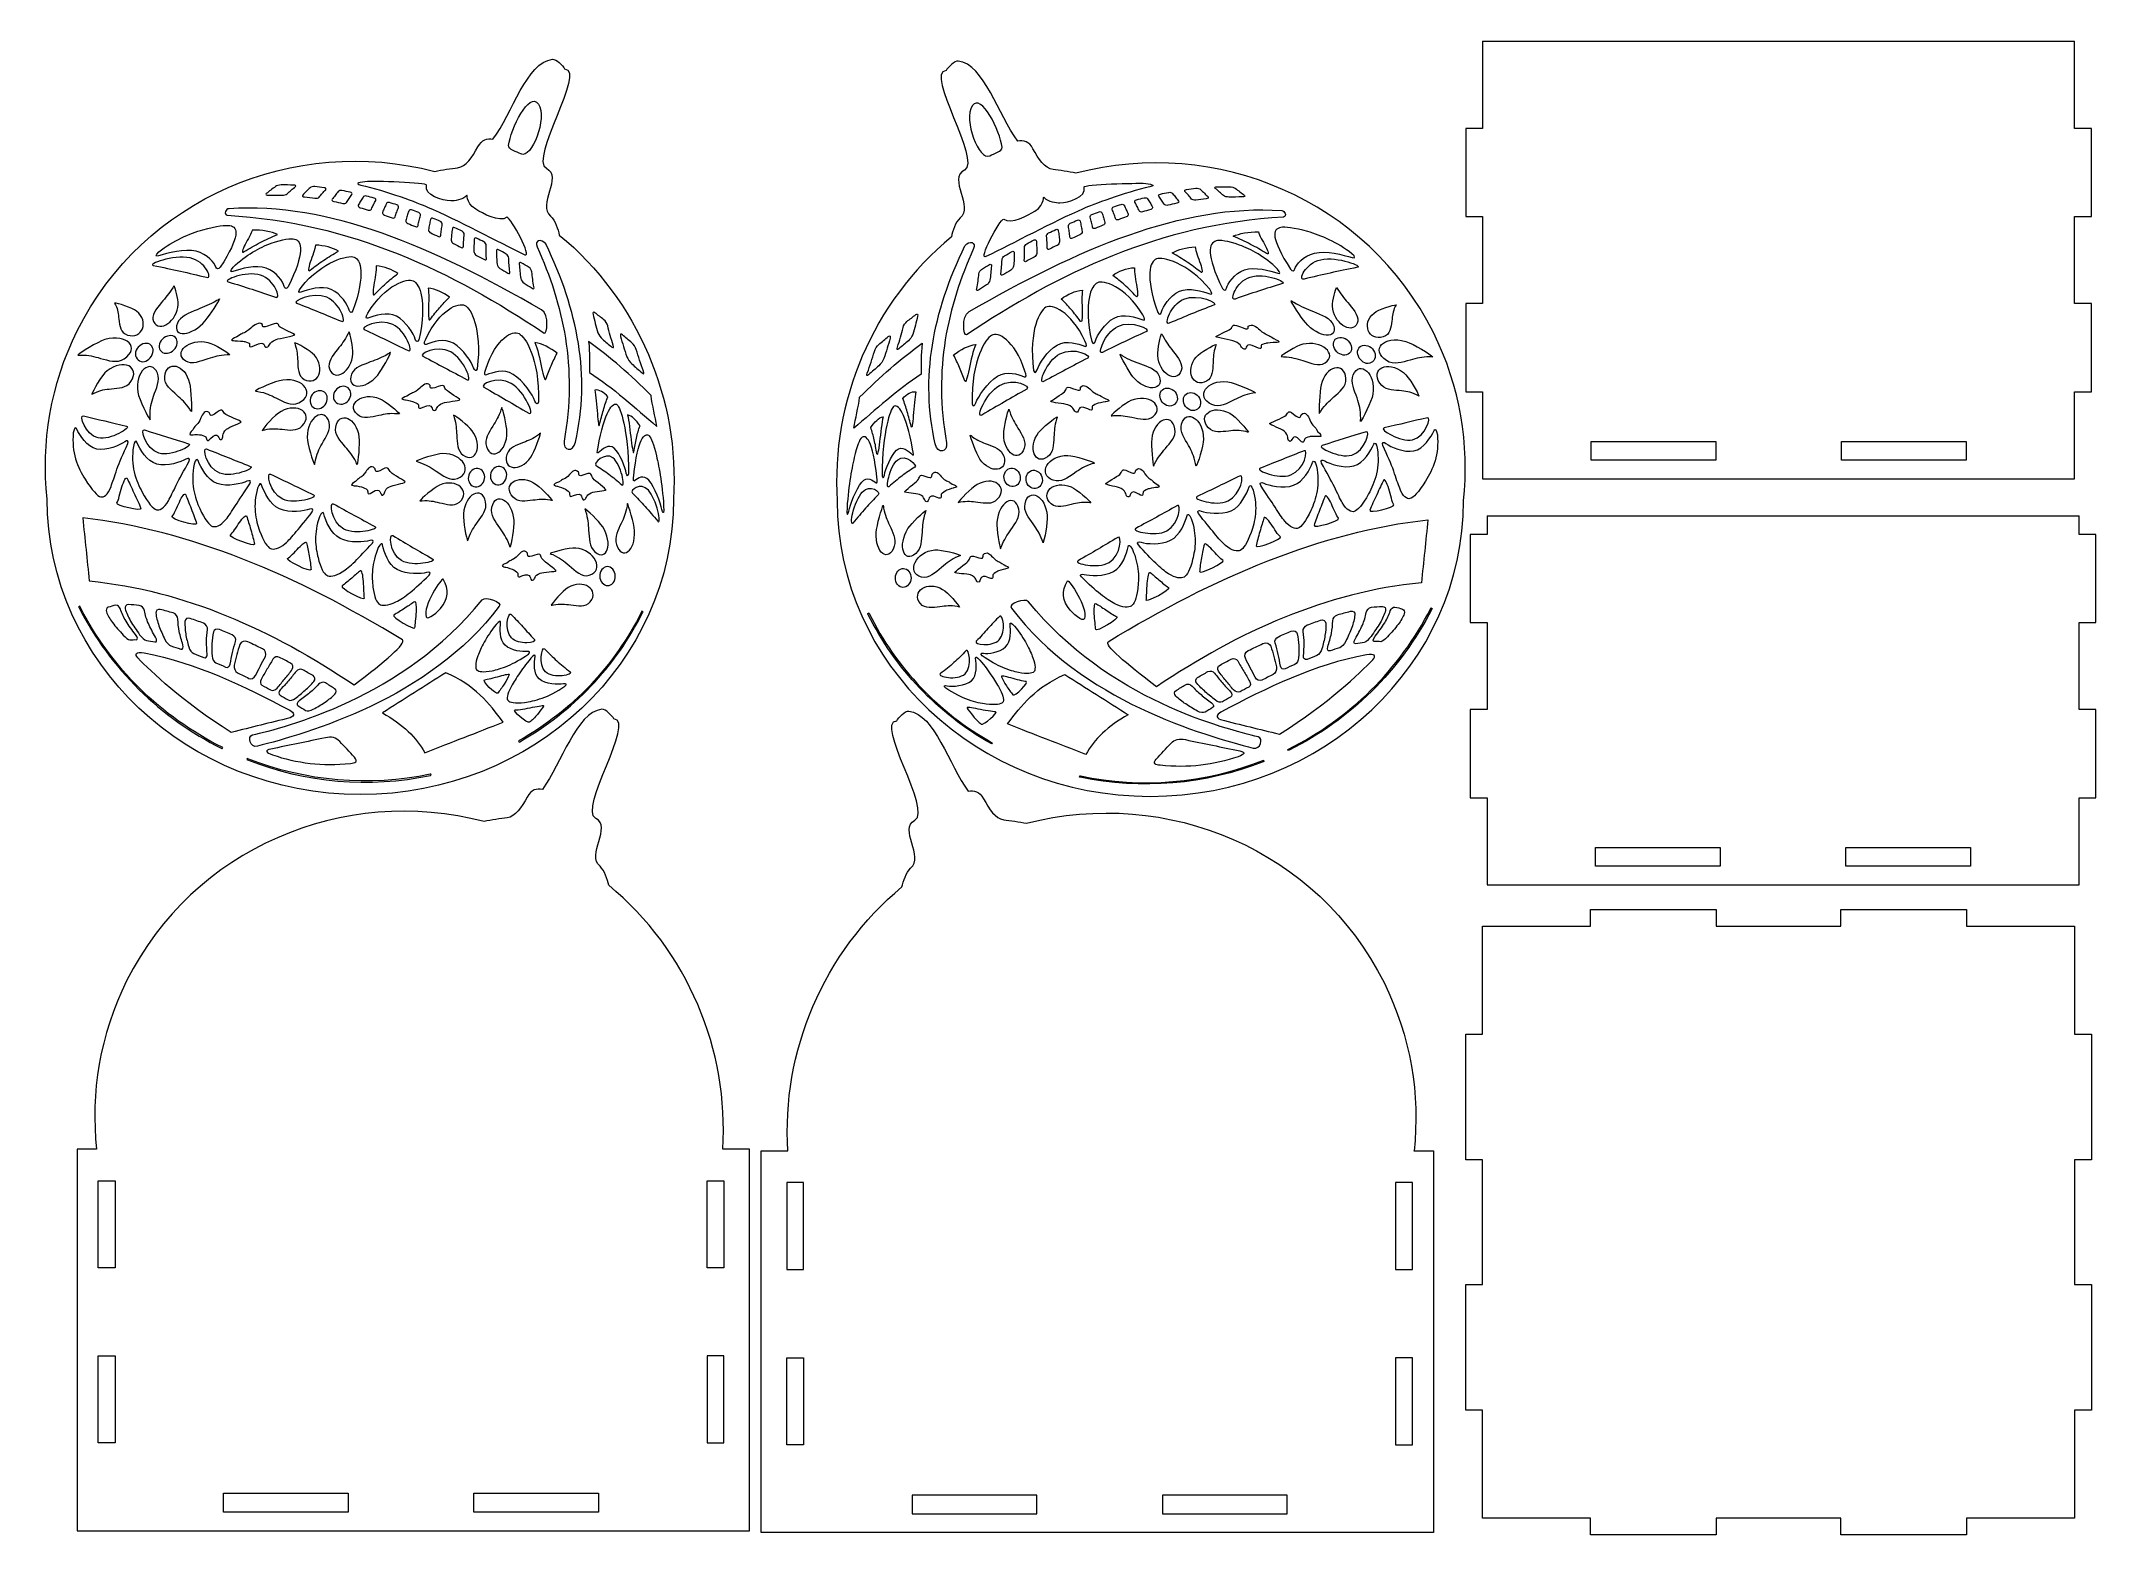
# Model space of a CAD drawing. Header units: centimetres. Extents: x -17.1 to 15.8, y -12.4 to 11.5.
import ezdxf

# ---------------------------------------------------------------- set-up
doc = ezdxf.new("R2010")
doc.units = ezdxf.units.CM
doc.header["$MEASUREMENT"] = 0
doc.layers.add('layer 1', color=7, linetype='Continuous')

msp = doc.modelspace()

# ---------------------------------------------------------------- linework, layer by layer
at = {"layer": 'layer 1', "color": 250, "lineweight": 9}
for points, knots in [([(-6.95005, 4.15942), (-6.95191, 4.15942), (-6.95289, 4.15942), (-6.95289, 4.15942), (-6.95289, 4.15942), (-6.84752, 5.73556), (-7.51588, 7.33864), (-8.77513, 8.37979), (-8.77513, 8.37979), (-8.79575, 8.46833), (-8.84181, 8.61394), (-8.91381, 8.68233), (-8.91381, 8.68233), (-9.13474, 8.85594), (-8.71631, 9.31358), (-8.98261, 9.44621), (-8.98261, 9.44621), (-9.26421, 9.59635), (-8.33799, 11.01398), (-8.69105, 11.03685), (-8.69105, 11.03685), (-8.71994, 11.08745), (-8.82446, 11.19837), (-8.88571, 11.19063), (-8.88571, 11.19063), (-9.29943, 11.13835), (-9.52256, 10.32966), (-9.83538, 9.91048), (-9.83538, 9.91048), (-9.92912, 9.92759), (-10.01468, 9.90805), (-10.0781, 9.78866), (-10.0781, 9.78866), (-10.16897, 9.62331), (-10.26619, 9.47242), (-10.40031, 9.45505), (-10.40031, 9.45505), (-10.49859, 9.44231), (-10.65307, 9.42234), (-10.76512, 9.39729), (-10.76512, 9.39729), (-13.01352, 9.98274), (-15.42172, 8.97058), (-16.47814, 6.84959), (-16.47814, 6.84959), (-16.90797, 5.98662), (-17.05648, 5.05557), (-16.95871, 4.15766), (-16.95871, 4.15766), (-16.95865, 4.15708), (-16.95831, 4.15942), (-16.9589, 4.15942), (-16.9589, 4.15942), (-16.9589, 1.55008), (-14.71835, -0.56519), (-11.95448, -0.56519), (-11.95448, -0.56519), (-9.1906, -0.56519), (-6.95005, 1.55008), (-6.95005, 4.15942)], [0, 0, 0, 0, 0.0625, 0.0625, 0.0625, 0.0625, 0.125, 0.125, 0.125, 0.125, 0.1875, 0.1875, 0.1875, 0.1875, 0.25, 0.25, 0.25, 0.25, 0.3125, 0.3125, 0.3125, 0.3125, 0.375, 0.375, 0.375, 0.375, 0.4375, 0.4375, 0.4375, 0.4375, 0.5, 0.5, 0.5, 0.5, 0.5625, 0.5625, 0.5625, 0.5625, 0.625, 0.625, 0.625, 0.625, 0.6875, 0.6875, 0.6875, 0.6875, 0.75, 0.75, 0.75, 0.75, 0.8125, 0.8125, 0.8125, 0.8125, 0.875, 0.875, 0.875, 0.875, 1, 1, 1, 1]), ([(-4.33569, 4.13044), (-4.33383, 4.13044), (-4.33285, 4.13044), (-4.33285, 4.13044), (-4.33285, 4.13044), (-4.43822, 5.70658), (-3.76986, 7.30966), (-2.51061, 8.35081), (-2.51061, 8.35081), (-2.48999, 8.43935), (-2.44393, 8.58496), (-2.37193, 8.65335), (-2.37193, 8.65335), (-2.151, 8.82696), (-2.56943, 9.2846), (-2.30313, 9.41723), (-2.30313, 9.41723), (-2.02153, 9.56737), (-2.94775, 10.985), (-2.59469, 11.00787), (-2.59469, 11.00787), (-2.5658, 11.05847), (-2.46128, 11.16939), (-2.40003, 11.16165), (-2.40003, 11.16165), (-1.98631, 11.10937), (-1.76318, 10.30068), (-1.45036, 9.8815), (-1.45036, 9.8815), (-1.35662, 9.89861), (-1.27106, 9.87907), (-1.20764, 9.75968), (-1.20764, 9.75968), (-1.11677, 9.59433), (-1.01955, 9.44344), (-0.88543, 9.42607), (-0.88543, 9.42607), (-0.78715, 9.41333), (-0.63267, 9.39336), (-0.52062, 9.36831), (-0.52062, 9.36831), (1.72778, 9.95376), (4.13598, 8.9416), (5.1924, 6.82061), (5.1924, 6.82061), (5.62223, 5.95764), (5.77074, 5.02659), (5.67297, 4.12868), (5.67297, 4.12868), (5.67291, 4.1281), (5.67257, 4.13044), (5.67316, 4.13044), (5.67316, 4.13044), (5.67316, 1.5211), (3.43261, -0.59417), (0.66874, -0.59417), (0.66874, -0.59417), (-2.09514, -0.59417), (-4.33569, 1.5211), (-4.33569, 4.13044)], [0, 0, 0, 0, 0.0625, 0.0625, 0.0625, 0.0625, 0.125, 0.125, 0.125, 0.125, 0.1875, 0.1875, 0.1875, 0.1875, 0.25, 0.25, 0.25, 0.25, 0.3125, 0.3125, 0.3125, 0.3125, 0.375, 0.375, 0.375, 0.375, 0.4375, 0.4375, 0.4375, 0.4375, 0.5, 0.5, 0.5, 0.5, 0.5625, 0.5625, 0.5625, 0.5625, 0.625, 0.625, 0.625, 0.625, 0.6875, 0.6875, 0.6875, 0.6875, 0.75, 0.75, 0.75, 0.75, 0.8125, 0.8125, 0.8125, 0.8125, 0.875, 0.875, 0.875, 0.875, 1, 1, 1, 1]), ([(5.97869, 11.48027), (5.97869, 11.48027), (5.97869, 10.08528), (5.97869, 10.08528), (5.97869, 10.08528), (5.97869, 10.08528), (5.70869, 10.08528), (5.70869, 10.08528), (5.70869, 10.08528), (5.70869, 10.08528), (5.70869, 8.67528), (5.70869, 8.67528), (5.70869, 8.67528), (5.70869, 8.67528), (5.97869, 8.67528), (5.97869, 8.67528), (5.97869, 8.67528), (5.97869, 8.67528), (5.97869, 7.28528), (5.97869, 7.28528), (5.97869, 7.28528), (5.97869, 7.28528), (5.70869, 7.28528), (5.70869, 7.28528), (5.70869, 7.28528), (5.70869, 7.28528), (5.70869, 5.87528), (5.70869, 5.87528), (5.70869, 5.87528), (5.70869, 5.87528), (5.97869, 5.87528), (5.97869, 5.87528), (5.97869, 5.87528), (5.97869, 5.87528), (5.97869, 4.48027), (5.97869, 4.48027), (5.97869, 4.48027), (5.97869, 4.48027), (15.43869, 4.48027), (15.43869, 4.48027), (15.43869, 4.48027), (15.43869, 4.48027), (15.43869, 5.87528), (15.43869, 5.87528), (15.43869, 5.87528), (15.43869, 5.87528), (15.7087, 5.87528), (15.7087, 5.87528), (15.7087, 5.87528), (15.7087, 5.87528), (15.7087, 7.28528), (15.7087, 7.28528), (15.7087, 7.28528), (15.7087, 7.28528), (15.43869, 7.28528), (15.43869, 7.28528), (15.43869, 7.28528), (15.43869, 7.28528), (15.43869, 8.67528), (15.43869, 8.67528), (15.43869, 8.67528), (15.43869, 8.67528), (15.7087, 8.67528), (15.7087, 8.67528), (15.7087, 8.67528), (15.7087, 8.67528), (15.7087, 10.08528), (15.7087, 10.08528), (15.7087, 10.08528), (15.7087, 10.08528), (15.43869, 10.08528), (15.43869, 10.08528), (15.43869, 10.08528), (15.43869, 10.08528), (15.43869, 11.48027), (15.43869, 11.48027)], [0, 0, 0, 0, 0.05, 0.05, 0.05, 0.05, 0.1, 0.1, 0.1, 0.1, 0.15, 0.15, 0.15, 0.15, 0.2, 0.2, 0.2, 0.2, 0.25, 0.25, 0.25, 0.25, 0.3, 0.3, 0.3, 0.3, 0.35, 0.35, 0.35, 0.35, 0.4, 0.4, 0.4, 0.4, 0.45, 0.45, 0.45, 0.45, 0.5, 0.5, 0.5, 0.5, 0.55, 0.55, 0.55, 0.55, 0.6, 0.6, 0.6, 0.6, 0.65, 0.65, 0.65, 0.65, 0.7, 0.7, 0.7, 0.7, 0.75, 0.75, 0.75, 0.75, 0.8, 0.8, 0.8, 0.8, 0.85, 0.85, 0.85, 0.85, 0.9, 0.9, 0.9, 0.9, 1, 1, 1, 1]), ([(-9.10992, 10.47404), (-9.24974, 10.68729), (-9.55765, 10.07361), (-9.585, 9.81141), (-9.585, 9.81141), (-9.59177, 9.74666), (-9.45668, 9.70897), (-9.39075, 9.67549), (-9.39075, 9.67549), (-9.21884, 9.5882), (-8.96163, 10.24958), (-9.10992, 10.47404)], [0, 0, 0, 0, 0.25, 0.25, 0.25, 0.25, 0.5, 0.5, 0.5, 0.5, 1, 1, 1, 1]), ([(-2.17582, 10.44506), (-2.036, 10.65831), (-1.72809, 10.04463), (-1.70074, 9.78243), (-1.70074, 9.78243), (-1.69397, 9.71768), (-1.82906, 9.67999), (-1.89499, 9.64651), (-1.89499, 9.64651), (-2.0669, 9.55922), (-2.32411, 10.2206), (-2.17582, 10.44506)], [0, 0, 0, 0, 0.25, 0.25, 0.25, 0.25, 0.5, 0.5, 0.5, 0.5, 1, 1, 1, 1]), ([(-11.94935, 9.17835), (-12.0604, 9.20242), (-11.95921, 9.22798), (-11.83963, 9.2358), (-11.83963, 9.2358), (-11.77003, 9.24034), (-10.88096, 9.22161), (-10.89579, 9.17658), (-10.89579, 9.17658), (-10.94866, 9.01593), (-10.63771, 8.92568), (-10.51128, 8.92456), (-10.51128, 8.92456), (-10.45681, 8.92407), (-10.3164, 8.93906), (-10.26354, 9.00565), (-10.26354, 9.00565), (-10.22632, 9.05255), (-10.29186, 8.90476), (-10.10862, 8.79084), (-10.10862, 8.79084), (-10.00903, 8.72891), (-9.72536, 8.57208), (-9.61255, 8.66472), (-9.61255, 8.66472), (-9.54492, 8.65873), (-9.19888, 8.00168), (-9.32873, 8.06445), (-9.32873, 8.06445), (-9.75988, 8.27296), (-10.39952, 8.61877), (-10.88073, 8.82779), (-10.88073, 8.82779), (-11.02257, 8.88941), (-11.549, 9.09149), (-11.94935, 9.17835)], [0, 0, 0, 0, 0.1, 0.1, 0.1, 0.1, 0.2, 0.2, 0.2, 0.2, 0.3, 0.3, 0.3, 0.3, 0.4, 0.4, 0.4, 0.4, 0.5, 0.5, 0.5, 0.5, 0.6, 0.6, 0.6, 0.6, 0.7, 0.7, 0.7, 0.7, 0.8, 0.8, 0.8, 0.8, 1, 1, 1, 1]), ([(0.66361, 9.14937), (0.77466, 9.17344), (0.67347, 9.199), (0.55389, 9.20682), (0.55389, 9.20682), (0.48429, 9.21136), (-0.40478, 9.19263), (-0.38995, 9.1476), (-0.38995, 9.1476), (-0.33708, 8.98695), (-0.64803, 8.8967), (-0.77446, 8.89558), (-0.77446, 8.89558), (-0.82893, 8.89509), (-0.96934, 8.91008), (-1.0222, 8.97667), (-1.0222, 8.97667), (-1.05942, 9.02357), (-0.99388, 8.87578), (-1.17712, 8.76186), (-1.17712, 8.76186), (-1.27671, 8.69993), (-1.56038, 8.5431), (-1.67319, 8.63574), (-1.67319, 8.63574), (-1.74082, 8.62975), (-2.08686, 7.9727), (-1.95701, 8.03547), (-1.95701, 8.03547), (-1.52586, 8.24398), (-0.88622, 8.58979), (-0.40501, 8.79881), (-0.40501, 8.79881), (-0.26317, 8.86043), (0.26326, 9.06251), (0.66361, 9.14937)], [0, 0, 0, 0, 0.1, 0.1, 0.1, 0.1, 0.2, 0.2, 0.2, 0.2, 0.3, 0.3, 0.3, 0.3, 0.4, 0.4, 0.4, 0.4, 0.5, 0.5, 0.5, 0.5, 0.6, 0.6, 0.6, 0.6, 0.7, 0.7, 0.7, 0.7, 0.8, 0.8, 0.8, 0.8, 1, 1, 1, 1]), ([(-14.05351, 8.80037), (-12.4528, 8.90735), (-10.79999, 8.18815), (-9.05865, 7.18376), (-9.05865, 7.18376), (-8.92817, 7.1096), (-8.97361, 6.78138), (-9.01896, 6.81289), (-9.01896, 6.81289), (-10.48072, 7.79229), (-12.09127, 8.58074), (-14.08371, 8.69622), (-14.08371, 8.69622), (-14.1425, 8.70943), (-14.10257, 8.80117), (-14.05351, 8.80037)], [0, 0, 0, 0, 0.2, 0.2, 0.2, 0.2, 0.4, 0.4, 0.4, 0.4, 0.6, 0.6, 0.6, 0.6, 1, 1, 1, 1]), ([(-13.21937, 9.17982), (-13.154, 9.17962), (-13.08863, 9.17949), (-13.02481, 9.17911), (-13.02481, 9.17911), (-12.99259, 9.1789), (-12.97793, 9.16662), (-12.99291, 9.15399), (-12.99291, 9.15399), (-13.01549, 9.13498), (-13.03688, 9.11522), (-13.05849, 9.09638), (-13.05849, 9.09638), (-13.0808, 9.0769), (-13.10335, 9.0585), (-13.12413, 9.0386), (-13.12413, 9.0386), (-13.1378, 9.02552), (-13.17739, 9.01482), (-13.21187, 9.01509), (-13.21187, 9.01509), (-13.2808, 9.01567), (-13.35111, 9.01649), (-13.42225, 9.01728), (-13.42225, 9.01728), (-13.45965, 9.01769), (-13.47533, 9.02832), (-13.45915, 9.04139), (-13.45915, 9.04139), (-13.43506, 9.06083), (-13.41034, 9.07982), (-13.38534, 9.09891), (-13.38534, 9.09891), (-13.36053, 9.11786), (-13.33573, 9.13674), (-13.31034, 9.15584), (-13.31034, 9.15584), (-13.29366, 9.16835), (-13.25468, 9.17993), (-13.21937, 9.17982)], [0, 0, 0, 0, 0.09090909, 0.09090909, 0.09090909, 0.09090909, 0.18181818, 0.18181818, 0.18181818, 0.18181818, 0.27272727, 0.27272727, 0.27272727, 0.27272727, 0.36363636, 0.36363636, 0.36363636, 0.36363636, 0.45454545, 0.45454545, 0.45454545, 0.45454545, 0.54545455, 0.54545455, 0.54545455, 0.54545455, 0.63636364, 0.63636364, 0.63636364, 0.63636364, 0.72727273, 0.72727273, 0.72727273, 0.72727273, 0.81818182, 0.81818182, 0.81818182, 0.81818182, 1, 1, 1, 1]), ([(-12.684, 9.15621), (-12.63331, 9.15116), (-12.5834, 9.14364), (-12.53423, 9.13656), (-12.53423, 9.13656), (-12.50756, 9.13274), (-12.4965, 9.11786), (-12.50863, 9.10486), (-12.50863, 9.10486), (-12.52723, 9.0849), (-12.54512, 9.06554), (-12.56299, 9.04559), (-12.56299, 9.04559), (-12.58069, 9.02579), (-12.5976, 9.00523), (-12.61365, 8.98464), (-12.61365, 8.98464), (-12.6246, 8.97064), (-12.65514, 8.9633), (-12.68228, 8.96776), (-12.68228, 8.96776), (-12.73442, 8.97632), (-12.78971, 8.98322), (-12.84588, 8.98837), (-12.84588, 8.98837), (-12.87607, 8.99115), (-12.88917, 9.00425), (-12.87638, 9.01774), (-12.87638, 9.01774), (-12.85742, 9.03776), (-12.83817, 9.05753), (-12.81818, 9.07721), (-12.81818, 9.07721), (-12.79836, 9.0967), (-12.7787, 9.11634), (-12.75812, 9.13583), (-12.75812, 9.13583), (-12.74449, 9.14876), (-12.71287, 9.15911), (-12.684, 9.15621)], [0, 0, 0, 0, 0.09090909, 0.09090909, 0.09090909, 0.09090909, 0.18181818, 0.18181818, 0.18181818, 0.18181818, 0.27272727, 0.27272727, 0.27272727, 0.27272727, 0.36363636, 0.36363636, 0.36363636, 0.36363636, 0.45454545, 0.45454545, 0.45454545, 0.45454545, 0.54545455, 0.54545455, 0.54545455, 0.54545455, 0.63636364, 0.63636364, 0.63636364, 0.63636364, 0.72727273, 0.72727273, 0.72727273, 0.72727273, 0.81818182, 0.81818182, 0.81818182, 0.81818182, 1, 1, 1, 1]), ([(-12.24842, 9.09091), (-12.20472, 9.08201), (-12.15961, 9.0728), (-12.11588, 9.06389), (-12.11588, 9.06389), (-12.09197, 9.05903), (-12.08177, 9.04319), (-12.09181, 9.02905), (-12.09181, 9.02905), (-12.10685, 9.00796), (-12.12124, 8.98665), (-12.13562, 8.9653), (-12.13562, 8.9653), (-12.14999, 8.94398), (-12.16381, 8.92232), (-12.17695, 8.90045), (-12.17695, 8.90045), (-12.18579, 8.88571), (-12.21145, 8.87802), (-12.23568, 8.88375), (-12.23568, 8.88375), (-12.28278, 8.89492), (-12.32971, 8.90719), (-12.37645, 8.91695), (-12.37645, 8.91695), (-12.40199, 8.92231), (-12.41492, 8.93641), (-12.40491, 8.9505), (-12.40491, 8.9505), (-12.38992, 8.97151), (-12.37405, 8.99202), (-12.35811, 9.01266), (-12.35811, 9.01266), (-12.34228, 9.03315), (-12.32635, 9.05379), (-12.30951, 9.07399), (-12.30951, 9.07399), (-12.29827, 9.08753), (-12.27233, 9.09576), (-12.24842, 9.09091)], [0, 0, 0, 0, 0.09090909, 0.09090909, 0.09090909, 0.09090909, 0.18181818, 0.18181818, 0.18181818, 0.18181818, 0.27272727, 0.27272727, 0.27272727, 0.27272727, 0.36363636, 0.36363636, 0.36363636, 0.36363636, 0.45454545, 0.45454545, 0.45454545, 0.45454545, 0.54545455, 0.54545455, 0.54545455, 0.54545455, 0.63636364, 0.63636364, 0.63636364, 0.63636364, 0.72727273, 0.72727273, 0.72727273, 0.72727273, 0.81818182, 0.81818182, 0.81818182, 0.81818182, 1, 1, 1, 1]), ([(-11.85703, 9.00337), (-11.81702, 8.99294), (-11.775, 8.98223), (-11.73376, 8.97126), (-11.73376, 8.97126), (-11.7112, 8.96527), (-11.69979, 8.94763), (-11.70796, 8.93246), (-11.70796, 8.93246), (-11.72013, 8.9098), (-11.73295, 8.88754), (-11.74471, 8.86468), (-11.74471, 8.86468), (-11.75646, 8.84185), (-11.76722, 8.8186), (-11.77717, 8.79501), (-11.77717, 8.79501), (-11.78388, 8.77907), (-11.80638, 8.77117), (-11.8299, 8.77825), (-11.8299, 8.77825), (-11.87379, 8.79142), (-11.91774, 8.80439), (-11.96032, 8.81712), (-11.96032, 8.81712), (-11.98259, 8.82378), (-11.99574, 8.8412), (-11.98823, 8.85629), (-11.98823, 8.85629), (-11.97701, 8.87881), (-11.96457, 8.90078), (-11.95154, 8.92236), (-11.95154, 8.92236), (-11.93852, 8.94398), (-11.92505, 8.96527), (-11.91119, 8.98674), (-11.91119, 8.98674), (-11.90204, 9.00095), (-11.87828, 9.00891), (-11.85703, 9.00337)], [0, 0, 0, 0, 0.09090909, 0.09090909, 0.09090909, 0.09090909, 0.18181818, 0.18181818, 0.18181818, 0.18181818, 0.27272727, 0.27272727, 0.27272727, 0.27272727, 0.36363636, 0.36363636, 0.36363636, 0.36363636, 0.45454545, 0.45454545, 0.45454545, 0.45454545, 0.54545455, 0.54545455, 0.54545455, 0.54545455, 0.63636364, 0.63636364, 0.63636364, 0.63636364, 0.72727273, 0.72727273, 0.72727273, 0.72727273, 0.81818182, 0.81818182, 0.81818182, 0.81818182, 1, 1, 1, 1]), ([(-11.49045, 8.89923), (-11.45015, 8.88645), (-11.41107, 8.8743), (-11.37074, 8.86158), (-11.37074, 8.86158), (-11.35058, 8.85521), (-11.33889, 8.83634), (-11.34556, 8.81994), (-11.34556, 8.81994), (-11.35538, 8.79571), (-11.36455, 8.77122), (-11.37382, 8.74658), (-11.37382, 8.74658), (-11.383, 8.72213), (-11.39173, 8.69728), (-11.39899, 8.67184), (-11.39899, 8.67184), (-11.40391, 8.65471), (-11.42435, 8.64663), (-11.44545, 8.65414), (-11.44545, 8.65414), (-11.48761, 8.66921), (-11.52912, 8.68406), (-11.57127, 8.69916), (-11.57127, 8.69916), (-11.59169, 8.70651), (-11.60594, 8.72597), (-11.60028, 8.74219), (-11.60028, 8.74219), (-11.59185, 8.7663), (-11.58157, 8.78955), (-11.57114, 8.81274), (-11.57114, 8.81274), (-11.56073, 8.83596), (-11.54991, 8.85905), (-11.53894, 8.88196), (-11.53894, 8.88196), (-11.53152, 8.89748), (-11.50992, 8.90542), (-11.49045, 8.89923)], [0, 0, 0, 0, 0.09090909, 0.09090909, 0.09090909, 0.09090909, 0.18181818, 0.18181818, 0.18181818, 0.18181818, 0.27272727, 0.27272727, 0.27272727, 0.27272727, 0.36363636, 0.36363636, 0.36363636, 0.36363636, 0.45454545, 0.45454545, 0.45454545, 0.45454545, 0.54545455, 0.54545455, 0.54545455, 0.54545455, 0.63636364, 0.63636364, 0.63636364, 0.63636364, 0.72727273, 0.72727273, 0.72727273, 0.72727273, 0.81818182, 0.81818182, 0.81818182, 0.81818182, 1, 1, 1, 1]), ([(2.76777, 8.77139), (1.16706, 8.87837), (-0.48575, 8.15917), (-2.22709, 7.15478), (-2.22709, 7.15478), (-2.35757, 7.08062), (-2.31213, 6.7524), (-2.26678, 6.78391), (-2.26678, 6.78391), (-0.80502, 7.76331), (0.80553, 8.55176), (2.79797, 8.66724), (2.79797, 8.66724), (2.85676, 8.68045), (2.81683, 8.77219), (2.76777, 8.77139)], [0, 0, 0, 0, 0.2, 0.2, 0.2, 0.2, 0.4, 0.4, 0.4, 0.4, 0.6, 0.6, 0.6, 0.6, 1, 1, 1, 1]), ([(0.20471, 8.87025), (0.16441, 8.85747), (0.12533, 8.84532), (0.085, 8.8326), (0.085, 8.8326), (0.06484, 8.82623), (0.05315, 8.80736), (0.05982, 8.79096), (0.05982, 8.79096), (0.06964, 8.76673), (0.07881, 8.74224), (0.08808, 8.7176), (0.08808, 8.7176), (0.09726, 8.69315), (0.10599, 8.6683), (0.11325, 8.64286), (0.11325, 8.64286), (0.11817, 8.62573), (0.13861, 8.61765), (0.15971, 8.62516), (0.15971, 8.62516), (0.20187, 8.64023), (0.24338, 8.65508), (0.28553, 8.67018), (0.28553, 8.67018), (0.30595, 8.67753), (0.3202, 8.69699), (0.31454, 8.71321), (0.31454, 8.71321), (0.30611, 8.73732), (0.29583, 8.76057), (0.2854, 8.78376), (0.2854, 8.78376), (0.27499, 8.80698), (0.26417, 8.83007), (0.2532, 8.85298), (0.2532, 8.85298), (0.24578, 8.8685), (0.22418, 8.87644), (0.20471, 8.87025)], [0, 0, 0, 0, 0.09090909, 0.09090909, 0.09090909, 0.09090909, 0.18181818, 0.18181818, 0.18181818, 0.18181818, 0.27272727, 0.27272727, 0.27272727, 0.27272727, 0.36363636, 0.36363636, 0.36363636, 0.36363636, 0.45454545, 0.45454545, 0.45454545, 0.45454545, 0.54545455, 0.54545455, 0.54545455, 0.54545455, 0.63636364, 0.63636364, 0.63636364, 0.63636364, 0.72727273, 0.72727273, 0.72727273, 0.72727273, 0.81818182, 0.81818182, 0.81818182, 0.81818182, 1, 1, 1, 1]), ([(0.57129, 8.97439), (0.53128, 8.96396), (0.48926, 8.95325), (0.44802, 8.94228), (0.44802, 8.94228), (0.42546, 8.93629), (0.41405, 8.91865), (0.42222, 8.90348), (0.42222, 8.90348), (0.43439, 8.88082), (0.44721, 8.85856), (0.45897, 8.8357), (0.45897, 8.8357), (0.47072, 8.81287), (0.48148, 8.78962), (0.49143, 8.76603), (0.49143, 8.76603), (0.49814, 8.75009), (0.52064, 8.74219), (0.54416, 8.74927), (0.54416, 8.74927), (0.58805, 8.76244), (0.632, 8.77541), (0.67458, 8.78814), (0.67458, 8.78814), (0.69685, 8.7948), (0.71, 8.81222), (0.70249, 8.82731), (0.70249, 8.82731), (0.69127, 8.84983), (0.67883, 8.8718), (0.6658, 8.89338), (0.6658, 8.89338), (0.65278, 8.915), (0.63931, 8.93629), (0.62545, 8.95776), (0.62545, 8.95776), (0.6163, 8.97197), (0.59254, 8.97993), (0.57129, 8.97439)], [0, 0, 0, 0, 0.09090909, 0.09090909, 0.09090909, 0.09090909, 0.18181818, 0.18181818, 0.18181818, 0.18181818, 0.27272727, 0.27272727, 0.27272727, 0.27272727, 0.36363636, 0.36363636, 0.36363636, 0.36363636, 0.45454545, 0.45454545, 0.45454545, 0.45454545, 0.54545455, 0.54545455, 0.54545455, 0.54545455, 0.63636364, 0.63636364, 0.63636364, 0.63636364, 0.72727273, 0.72727273, 0.72727273, 0.72727273, 0.81818182, 0.81818182, 0.81818182, 0.81818182, 1, 1, 1, 1]), ([(0.96268, 9.06193), (0.91898, 9.05303), (0.87387, 9.04382), (0.83014, 9.03491), (0.83014, 9.03491), (0.80623, 9.03005), (0.79603, 9.01421), (0.80607, 9.00007), (0.80607, 9.00007), (0.82111, 8.97898), (0.8355, 8.95767), (0.84988, 8.93632), (0.84988, 8.93632), (0.86425, 8.915), (0.87807, 8.89334), (0.89121, 8.87147), (0.89121, 8.87147), (0.90005, 8.85673), (0.92571, 8.84904), (0.94994, 8.85477), (0.94994, 8.85477), (0.99704, 8.86594), (1.04397, 8.87821), (1.09071, 8.88797), (1.09071, 8.88797), (1.11625, 8.89333), (1.12918, 8.90743), (1.11917, 8.92152), (1.11917, 8.92152), (1.10418, 8.94253), (1.08831, 8.96304), (1.07237, 8.98368), (1.07237, 8.98368), (1.05654, 9.00417), (1.04061, 9.02481), (1.02377, 9.04501), (1.02377, 9.04501), (1.01253, 9.05855), (0.98659, 9.06678), (0.96268, 9.06193)], [0, 0, 0, 0, 0.09090909, 0.09090909, 0.09090909, 0.09090909, 0.18181818, 0.18181818, 0.18181818, 0.18181818, 0.27272727, 0.27272727, 0.27272727, 0.27272727, 0.36363636, 0.36363636, 0.36363636, 0.36363636, 0.45454545, 0.45454545, 0.45454545, 0.45454545, 0.54545455, 0.54545455, 0.54545455, 0.54545455, 0.63636364, 0.63636364, 0.63636364, 0.63636364, 0.72727273, 0.72727273, 0.72727273, 0.72727273, 0.81818182, 0.81818182, 0.81818182, 0.81818182, 1, 1, 1, 1]), ([(1.39826, 9.12723), (1.34757, 9.12218), (1.29766, 9.11466), (1.24849, 9.10758), (1.24849, 9.10758), (1.22182, 9.10376), (1.21076, 9.08888), (1.22289, 9.07588), (1.22289, 9.07588), (1.24149, 9.05592), (1.25938, 9.03656), (1.27725, 9.01661), (1.27725, 9.01661), (1.29495, 8.99681), (1.31186, 8.97625), (1.32791, 8.95566), (1.32791, 8.95566), (1.33886, 8.94166), (1.3694, 8.93432), (1.39654, 8.93878), (1.39654, 8.93878), (1.44868, 8.94734), (1.50397, 8.95424), (1.56014, 8.95939), (1.56014, 8.95939), (1.59033, 8.96217), (1.60343, 8.97527), (1.59064, 8.98876), (1.59064, 8.98876), (1.57168, 9.00878), (1.55243, 9.02855), (1.53244, 9.04823), (1.53244, 9.04823), (1.51262, 9.06772), (1.49296, 9.08736), (1.47238, 9.10685), (1.47238, 9.10685), (1.45875, 9.11978), (1.42713, 9.13013), (1.39826, 9.12723)], [0, 0, 0, 0, 0.09090909, 0.09090909, 0.09090909, 0.09090909, 0.18181818, 0.18181818, 0.18181818, 0.18181818, 0.27272727, 0.27272727, 0.27272727, 0.27272727, 0.36363636, 0.36363636, 0.36363636, 0.36363636, 0.45454545, 0.45454545, 0.45454545, 0.45454545, 0.54545455, 0.54545455, 0.54545455, 0.54545455, 0.63636364, 0.63636364, 0.63636364, 0.63636364, 0.72727273, 0.72727273, 0.72727273, 0.72727273, 0.81818182, 0.81818182, 0.81818182, 0.81818182, 1, 1, 1, 1]), ([(1.93363, 9.15084), (1.86826, 9.15064), (1.80289, 9.15051), (1.73907, 9.15013), (1.73907, 9.15013), (1.70685, 9.14992), (1.69219, 9.13764), (1.70717, 9.12501), (1.70717, 9.12501), (1.72975, 9.106), (1.75114, 9.08624), (1.77275, 9.0674), (1.77275, 9.0674), (1.79506, 9.04792), (1.81761, 9.02952), (1.83839, 9.00962), (1.83839, 9.00962), (1.85206, 8.99654), (1.89165, 8.98584), (1.92613, 8.98611), (1.92613, 8.98611), (1.99506, 8.98669), (2.06537, 8.98751), (2.13651, 8.9883), (2.13651, 8.9883), (2.17391, 8.98871), (2.18959, 8.99934), (2.17341, 9.01241), (2.17341, 9.01241), (2.14932, 9.03185), (2.1246, 9.05084), (2.0996, 9.06993), (2.0996, 9.06993), (2.07479, 9.08888), (2.04999, 9.10776), (2.0246, 9.12686), (2.0246, 9.12686), (2.00792, 9.13937), (1.96894, 9.15095), (1.93363, 9.15084)], [0, 0, 0, 0, 0.09090909, 0.09090909, 0.09090909, 0.09090909, 0.18181818, 0.18181818, 0.18181818, 0.18181818, 0.27272727, 0.27272727, 0.27272727, 0.27272727, 0.36363636, 0.36363636, 0.36363636, 0.36363636, 0.45454545, 0.45454545, 0.45454545, 0.45454545, 0.54545455, 0.54545455, 0.54545455, 0.54545455, 0.63636364, 0.63636364, 0.63636364, 0.63636364, 0.72727273, 0.72727273, 0.72727273, 0.72727273, 0.81818182, 0.81818182, 0.81818182, 0.81818182, 1, 1, 1, 1]), ([(-15.17636, 8.10939), (-15.23629, 8.05357), (-15.23083, 8.03341), (-15.18193, 8.04823), (-15.18193, 8.04823), (-15.03694, 8.09217), (-14.76148, 8.16354), (-14.57843, 8.12002), (-14.57843, 8.12002), (-14.39527, 8.07645), (-14.28117, 7.93007), (-14.2646, 7.8682), (-14.2646, 7.8682), (-14.25589, 7.83569), (-14.2251, 7.82332), (-14.19635, 7.86496), (-14.19635, 7.86496), (-14.03122, 8.11266), (-13.96477, 8.27458), (-13.94619, 8.37528), (-13.94619, 8.37528), (-13.92784, 8.47457), (-13.97786, 8.51975), (-14.03835, 8.53043), (-14.03835, 8.53043), (-14.09965, 8.54127), (-14.25564, 8.52495), (-14.47058, 8.4639), (-14.47058, 8.4639), (-14.68307, 8.40357), (-14.94145, 8.29242), (-15.17636, 8.10939)], [0, 0, 0, 0, 0.11111111, 0.11111111, 0.11111111, 0.11111111, 0.22222222, 0.22222222, 0.22222222, 0.22222222, 0.33333333, 0.33333333, 0.33333333, 0.33333333, 0.44444444, 0.44444444, 0.44444444, 0.44444444, 0.55555556, 0.55555556, 0.55555556, 0.55555556, 0.66666667, 0.66666667, 0.66666667, 0.66666667, 0.77777778, 0.77777778, 0.77777778, 0.77777778, 1, 1, 1, 1]), ([(-11.13728, 8.78031), (-11.09786, 8.76575), (-11.05964, 8.75179), (-11.02019, 8.73732), (-11.02019, 8.73732), (-11.00173, 8.73054), (-10.98759, 8.70954), (-10.99252, 8.69165), (-10.99252, 8.69165), (-10.99973, 8.66547), (-11.00761, 8.63946), (-11.0144, 8.61297), (-11.0144, 8.61297), (-11.02117, 8.58653), (-11.02794, 8.55986), (-11.03257, 8.53266), (-11.03257, 8.53266), (-11.03574, 8.51398), (-11.05433, 8.50559), (-11.07366, 8.51362), (-11.07366, 8.51362), (-11.11546, 8.53093), (-11.15589, 8.5481), (-11.1972, 8.5648), (-11.1972, 8.5648), (-11.2179, 8.57316), (-11.23226, 8.5935), (-11.22835, 8.611), (-11.22835, 8.611), (-11.22254, 8.63716), (-11.21547, 8.66257), (-11.2075, 8.68768), (-11.2075, 8.68768), (-11.19949, 8.71278), (-11.19064, 8.7376), (-11.18226, 8.76249), (-11.18226, 8.76249), (-11.17659, 8.77935), (-11.15696, 8.78756), (-11.13728, 8.78031)], [0, 0, 0, 0, 0.09090909, 0.09090909, 0.09090909, 0.09090909, 0.18181818, 0.18181818, 0.18181818, 0.18181818, 0.27272727, 0.27272727, 0.27272727, 0.27272727, 0.36363636, 0.36363636, 0.36363636, 0.36363636, 0.45454545, 0.45454545, 0.45454545, 0.45454545, 0.54545455, 0.54545455, 0.54545455, 0.54545455, 0.63636364, 0.63636364, 0.63636364, 0.63636364, 0.72727273, 0.72727273, 0.72727273, 0.72727273, 0.81818182, 0.81818182, 0.81818182, 0.81818182, 1, 1, 1, 1]), ([(-10.79013, 8.6462), (-10.75154, 8.63005), (-10.71415, 8.61442), (-10.6749, 8.59804), (-10.6749, 8.59804), (-10.65559, 8.58996), (-10.64132, 8.56738), (-10.64477, 8.54822), (-10.64477, 8.54822), (-10.64984, 8.52005), (-10.65517, 8.49185), (-10.65931, 8.46308), (-10.65931, 8.46308), (-10.66344, 8.43448), (-10.66777, 8.40574), (-10.66957, 8.37601), (-10.66957, 8.37601), (-10.6708, 8.35588), (-10.68837, 8.34736), (-10.70849, 8.35681), (-10.70849, 8.35681), (-10.74998, 8.37624), (-10.78952, 8.39512), (-10.83039, 8.41279), (-10.83039, 8.41279), (-10.85082, 8.42163), (-10.86775, 8.44447), (-10.86524, 8.46366), (-10.86524, 8.46366), (-10.8616, 8.49156), (-10.8567, 8.51946), (-10.85106, 8.54657), (-10.85106, 8.54657), (-10.84538, 8.57391), (-10.83974, 8.60111), (-10.83311, 8.62789), (-10.83311, 8.62789), (-10.82864, 8.64603), (-10.80944, 8.65429), (-10.79013, 8.6462)], [0, 0, 0, 0, 0.09090909, 0.09090909, 0.09090909, 0.09090909, 0.18181818, 0.18181818, 0.18181818, 0.18181818, 0.27272727, 0.27272727, 0.27272727, 0.27272727, 0.36363636, 0.36363636, 0.36363636, 0.36363636, 0.45454545, 0.45454545, 0.45454545, 0.45454545, 0.54545455, 0.54545455, 0.54545455, 0.54545455, 0.63636364, 0.63636364, 0.63636364, 0.63636364, 0.72727273, 0.72727273, 0.72727273, 0.72727273, 0.81818182, 0.81818182, 0.81818182, 0.81818182, 1, 1, 1, 1]), ([(-0.49561, 8.61722), (-0.5342, 8.60107), (-0.57159, 8.58544), (-0.61084, 8.56906), (-0.61084, 8.56906), (-0.63015, 8.56098), (-0.64442, 8.5384), (-0.64097, 8.51924), (-0.64097, 8.51924), (-0.6359, 8.49107), (-0.63057, 8.46287), (-0.62643, 8.4341), (-0.62643, 8.4341), (-0.6223, 8.4055), (-0.61797, 8.37676), (-0.61617, 8.34703), (-0.61617, 8.34703), (-0.61494, 8.3269), (-0.59737, 8.31838), (-0.57725, 8.32783), (-0.57725, 8.32783), (-0.53576, 8.34726), (-0.49622, 8.36614), (-0.45535, 8.38381), (-0.45535, 8.38381), (-0.43492, 8.39265), (-0.41799, 8.41549), (-0.4205, 8.43468), (-0.4205, 8.43468), (-0.42414, 8.46258), (-0.42904, 8.49048), (-0.43468, 8.51759), (-0.43468, 8.51759), (-0.44036, 8.54493), (-0.446, 8.57213), (-0.45263, 8.59891), (-0.45263, 8.59891), (-0.4571, 8.61705), (-0.4763, 8.62531), (-0.49561, 8.61722)], [0, 0, 0, 0, 0.09090909, 0.09090909, 0.09090909, 0.09090909, 0.18181818, 0.18181818, 0.18181818, 0.18181818, 0.27272727, 0.27272727, 0.27272727, 0.27272727, 0.36363636, 0.36363636, 0.36363636, 0.36363636, 0.45454545, 0.45454545, 0.45454545, 0.45454545, 0.54545455, 0.54545455, 0.54545455, 0.54545455, 0.63636364, 0.63636364, 0.63636364, 0.63636364, 0.72727273, 0.72727273, 0.72727273, 0.72727273, 0.81818182, 0.81818182, 0.81818182, 0.81818182, 1, 1, 1, 1]), ([(-0.14846, 8.75133), (-0.18788, 8.73677), (-0.2261, 8.72281), (-0.26555, 8.70834), (-0.26555, 8.70834), (-0.28401, 8.70156), (-0.29815, 8.68056), (-0.29322, 8.66267), (-0.29322, 8.66267), (-0.28601, 8.63649), (-0.27813, 8.61048), (-0.27134, 8.58399), (-0.27134, 8.58399), (-0.26457, 8.55755), (-0.2578, 8.53088), (-0.25317, 8.50368), (-0.25317, 8.50368), (-0.25, 8.485), (-0.23141, 8.47661), (-0.21208, 8.48464), (-0.21208, 8.48464), (-0.17028, 8.50195), (-0.12985, 8.51912), (-0.08854, 8.53582), (-0.08854, 8.53582), (-0.06784, 8.54418), (-0.05348, 8.56452), (-0.05739, 8.58202), (-0.05739, 8.58202), (-0.0632, 8.60818), (-0.07027, 8.63359), (-0.07824, 8.6587), (-0.07824, 8.6587), (-0.08625, 8.6838), (-0.0951, 8.70862), (-0.10348, 8.73351), (-0.10348, 8.73351), (-0.10915, 8.75037), (-0.12878, 8.75858), (-0.14846, 8.75133)], [0, 0, 0, 0, 0.09090909, 0.09090909, 0.09090909, 0.09090909, 0.18181818, 0.18181818, 0.18181818, 0.18181818, 0.27272727, 0.27272727, 0.27272727, 0.27272727, 0.36363636, 0.36363636, 0.36363636, 0.36363636, 0.45454545, 0.45454545, 0.45454545, 0.45454545, 0.54545455, 0.54545455, 0.54545455, 0.54545455, 0.63636364, 0.63636364, 0.63636364, 0.63636364, 0.72727273, 0.72727273, 0.72727273, 0.72727273, 0.81818182, 0.81818182, 0.81818182, 0.81818182, 1, 1, 1, 1]), ([(-13.98663, 7.86522), (-14.03946, 7.80586), (-14.03577, 7.78324), (-13.9932, 7.79716), (-13.9932, 7.79716), (-13.86498, 7.83917), (-13.62318, 7.90663), (-13.46116, 7.85127), (-13.46116, 7.85127), (-13.29446, 7.79434), (-13.18922, 7.62736), (-13.17244, 7.55868), (-13.17244, 7.55868), (-13.16385, 7.52354), (-13.13541, 7.5089), (-13.10992, 7.55357), (-13.10992, 7.55357), (-12.96989, 7.82507), (-12.92091, 8.00993), (-12.91138, 8.12958), (-12.91138, 8.12958), (-12.90223, 8.24418), (-12.95174, 8.30018), (-13.00584, 8.31561), (-13.00584, 8.31561), (-13.05933, 8.33084), (-13.19484, 8.31546), (-13.3799, 8.24818), (-13.3799, 8.24818), (-13.56254, 8.18178), (-13.78463, 8.0628), (-13.98663, 7.86522)], [0, 0, 0, 0, 0.11111111, 0.11111111, 0.11111111, 0.11111111, 0.22222222, 0.22222222, 0.22222222, 0.22222222, 0.33333333, 0.33333333, 0.33333333, 0.33333333, 0.44444444, 0.44444444, 0.44444444, 0.44444444, 0.55555556, 0.55555556, 0.55555556, 0.55555556, 0.66666667, 0.66666667, 0.66666667, 0.66666667, 0.77777778, 0.77777778, 0.77777778, 0.77777778, 1, 1, 1, 1]), ([(-13.68489, 8.45973), (-13.52081, 8.46348), (-13.37858, 8.433), (-13.27843, 8.38904), (-13.27843, 8.38904), (-13.37618, 8.34756), (-13.46851, 8.30458), (-13.55672, 8.2592), (-13.55672, 8.2592), (-13.64455, 8.21397), (-13.72907, 8.16648), (-13.81073, 8.11518), (-13.81073, 8.11518), (-13.86116, 8.08348), (-13.83979, 8.1471), (-13.79731, 8.22918), (-13.79731, 8.22918), (-13.75509, 8.31072), (-13.68878, 8.40836), (-13.68489, 8.45973)], [0, 0, 0, 0, 0.16666667, 0.16666667, 0.16666667, 0.16666667, 0.33333333, 0.33333333, 0.33333333, 0.33333333, 0.5, 0.5, 0.5, 0.5, 0.66666667, 0.66666667, 0.66666667, 0.66666667, 1, 1, 1, 1]), ([(-12.67323, 8.21756), (-12.52879, 8.21572), (-12.39783, 8.17713), (-12.30509, 8.1215), (-12.30509, 8.1215), (-12.38764, 8.07511), (-12.46553, 8.02773), (-12.54078, 7.97718), (-12.54078, 7.97718), (-12.6152, 7.92722), (-12.68694, 7.87442), (-12.75659, 7.81802), (-12.75659, 7.81802), (-12.79992, 7.78292), (-12.7854, 7.85441), (-12.75435, 7.94829), (-12.75435, 7.94829), (-12.72344, 8.04166), (-12.67282, 8.15546), (-12.67323, 8.21756)], [0, 0, 0, 0, 0.16666667, 0.16666667, 0.16666667, 0.16666667, 0.33333333, 0.33333333, 0.33333333, 0.33333333, 0.5, 0.5, 0.5, 0.5, 0.66666667, 0.66666667, 0.66666667, 0.66666667, 1, 1, 1, 1]), ([(-10.44537, 8.49676), (-10.4063, 8.4785), (-10.36906, 8.46107), (-10.32939, 8.44251), (-10.32939, 8.44251), (-10.30987, 8.43336), (-10.29448, 8.40887), (-10.2963, 8.38811), (-10.2963, 8.38811), (-10.29895, 8.35762), (-10.30158, 8.32697), (-10.30377, 8.29604), (-10.30377, 8.29604), (-10.30593, 8.26537), (-10.30753, 8.23418), (-10.30691, 8.20213), (-10.30691, 8.20213), (-10.30648, 8.18042), (-10.32227, 8.17128), (-10.34258, 8.18188), (-10.34258, 8.18188), (-10.3844, 8.20363), (-10.42413, 8.22359), (-10.46503, 8.24276), (-10.46503, 8.24276), (-10.48577, 8.25248), (-10.50396, 8.27813), (-10.50336, 8.29875), (-10.50336, 8.29875), (-10.50248, 8.32944), (-10.49987, 8.35938), (-10.49674, 8.38912), (-10.49674, 8.38912), (-10.4936, 8.41873), (-10.48878, 8.44784), (-10.48458, 8.47699), (-10.48458, 8.47699), (-10.48174, 8.49679), (-10.4643, 8.50561), (-10.44537, 8.49676)], [0, 0, 0, 0, 0.09090909, 0.09090909, 0.09090909, 0.09090909, 0.18181818, 0.18181818, 0.18181818, 0.18181818, 0.27272727, 0.27272727, 0.27272727, 0.27272727, 0.36363636, 0.36363636, 0.36363636, 0.36363636, 0.45454545, 0.45454545, 0.45454545, 0.45454545, 0.54545455, 0.54545455, 0.54545455, 0.54545455, 0.63636364, 0.63636364, 0.63636364, 0.63636364, 0.72727273, 0.72727273, 0.72727273, 0.72727273, 0.81818182, 0.81818182, 0.81818182, 0.81818182, 1, 1, 1, 1]), ([(-10.09729, 8.32979), (-10.05775, 8.30946), (-10.0201, 8.28985), (-9.98003, 8.26908), (-9.98003, 8.26908), (-9.96029, 8.25887), (-9.94306, 8.23189), (-9.94349, 8.20949), (-9.94349, 8.20949), (-9.94415, 8.17678), (-9.94534, 8.14388), (-9.94473, 8.1103), (-9.94473, 8.1103), (-9.94415, 8.0768), (-9.94326, 8.04321), (-9.93985, 8.00827), (-9.93985, 8.00827), (-9.93761, 7.98514), (-9.95183, 7.97513), (-9.97293, 7.9872), (-9.97293, 7.9872), (-10.01508, 8.01133), (-10.05572, 8.03253), (-10.09693, 8.05401), (-10.09693, 8.05401), (-10.11785, 8.06487), (-10.13806, 8.09296), (-10.13926, 8.11559), (-10.13926, 8.11559), (-10.14105, 8.14891), (-10.14069, 8.18157), (-10.13941, 8.21356), (-10.13941, 8.21356), (-10.13809, 8.24568), (-10.13615, 8.27748), (-10.13466, 8.3092), (-10.13466, 8.3092), (-10.13363, 8.3309), (-10.11705, 8.33998), (-10.09729, 8.32979)], [0, 0, 0, 0, 0.09090909, 0.09090909, 0.09090909, 0.09090909, 0.18181818, 0.18181818, 0.18181818, 0.18181818, 0.27272727, 0.27272727, 0.27272727, 0.27272727, 0.36363636, 0.36363636, 0.36363636, 0.36363636, 0.45454545, 0.45454545, 0.45454545, 0.45454545, 0.54545455, 0.54545455, 0.54545455, 0.54545455, 0.63636364, 0.63636364, 0.63636364, 0.63636364, 0.72727273, 0.72727273, 0.72727273, 0.72727273, 0.81818182, 0.81818182, 0.81818182, 0.81818182, 1, 1, 1, 1]), ([(-9.12965, 8.19216), (-9.17849, 8.29224), (-9.06286, 8.33064), (-8.99309, 8.23791), (-8.99309, 8.23791), (-8.47515, 7.17429), (-8.27785, 6.11753), (-8.5176, 5.07012), (-8.5176, 5.07012), (-8.5554, 4.89554), (-8.72294, 4.936), (-8.69978, 5.085), (-8.69978, 5.085), (-8.48598, 6.26224), (-8.71328, 7.26466), (-9.12965, 8.19216)], [0, 0, 0, 0, 0.2, 0.2, 0.2, 0.2, 0.4, 0.4, 0.4, 0.4, 0.6, 0.6, 0.6, 0.6, 1, 1, 1, 1]), ([(-2.15609, 8.16318), (-2.10725, 8.26326), (-2.22288, 8.30166), (-2.29265, 8.20893), (-2.29265, 8.20893), (-2.81059, 7.14531), (-3.00789, 6.08855), (-2.76814, 5.04114), (-2.76814, 5.04114), (-2.73034, 4.86656), (-2.5628, 4.90702), (-2.58596, 5.05602), (-2.58596, 5.05602), (-2.79976, 6.23326), (-2.57246, 7.23568), (-2.15609, 8.16318)], [0, 0, 0, 0, 0.2, 0.2, 0.2, 0.2, 0.4, 0.4, 0.4, 0.4, 0.6, 0.6, 0.6, 0.6, 1, 1, 1, 1]), ([(-1.18845, 8.30081), (-1.22799, 8.28048), (-1.26564, 8.26087), (-1.30571, 8.2401), (-1.30571, 8.2401), (-1.32545, 8.22989), (-1.34268, 8.20291), (-1.34225, 8.18051), (-1.34225, 8.18051), (-1.34159, 8.1478), (-1.3404, 8.1149), (-1.34101, 8.08132), (-1.34101, 8.08132), (-1.34159, 8.04782), (-1.34248, 8.01423), (-1.34589, 7.97929), (-1.34589, 7.97929), (-1.34813, 7.95616), (-1.33391, 7.94615), (-1.31281, 7.95822), (-1.31281, 7.95822), (-1.27066, 7.98235), (-1.23002, 8.00355), (-1.18881, 8.02503), (-1.18881, 8.02503), (-1.16789, 8.03589), (-1.14768, 8.06398), (-1.14648, 8.08661), (-1.14648, 8.08661), (-1.14469, 8.11993), (-1.14505, 8.15259), (-1.14633, 8.18458), (-1.14633, 8.18458), (-1.14765, 8.2167), (-1.14959, 8.2485), (-1.15108, 8.28022), (-1.15108, 8.28022), (-1.15211, 8.30192), (-1.16869, 8.311), (-1.18845, 8.30081)], [0, 0, 0, 0, 0.09090909, 0.09090909, 0.09090909, 0.09090909, 0.18181818, 0.18181818, 0.18181818, 0.18181818, 0.27272727, 0.27272727, 0.27272727, 0.27272727, 0.36363636, 0.36363636, 0.36363636, 0.36363636, 0.45454545, 0.45454545, 0.45454545, 0.45454545, 0.54545455, 0.54545455, 0.54545455, 0.54545455, 0.63636364, 0.63636364, 0.63636364, 0.63636364, 0.72727273, 0.72727273, 0.72727273, 0.72727273, 0.81818182, 0.81818182, 0.81818182, 0.81818182, 1, 1, 1, 1]), ([(-0.84037, 8.46778), (-0.87944, 8.44952), (-0.91668, 8.43209), (-0.95635, 8.41353), (-0.95635, 8.41353), (-0.97587, 8.40438), (-0.99126, 8.37989), (-0.98944, 8.35913), (-0.98944, 8.35913), (-0.98679, 8.32864), (-0.98416, 8.29799), (-0.98197, 8.26706), (-0.98197, 8.26706), (-0.97981, 8.23639), (-0.97821, 8.2052), (-0.97883, 8.17315), (-0.97883, 8.17315), (-0.97926, 8.15144), (-0.96347, 8.1423), (-0.94316, 8.1529), (-0.94316, 8.1529), (-0.90134, 8.17465), (-0.86161, 8.19461), (-0.82071, 8.21378), (-0.82071, 8.21378), (-0.79997, 8.2235), (-0.78178, 8.24915), (-0.78238, 8.26977), (-0.78238, 8.26977), (-0.78326, 8.30046), (-0.78587, 8.3304), (-0.789, 8.36014), (-0.789, 8.36014), (-0.79214, 8.38975), (-0.79696, 8.41886), (-0.80116, 8.44801), (-0.80116, 8.44801), (-0.804, 8.46781), (-0.82144, 8.47663), (-0.84037, 8.46778)], [0, 0, 0, 0, 0.09090909, 0.09090909, 0.09090909, 0.09090909, 0.18181818, 0.18181818, 0.18181818, 0.18181818, 0.27272727, 0.27272727, 0.27272727, 0.27272727, 0.36363636, 0.36363636, 0.36363636, 0.36363636, 0.45454545, 0.45454545, 0.45454545, 0.45454545, 0.54545455, 0.54545455, 0.54545455, 0.54545455, 0.63636364, 0.63636364, 0.63636364, 0.63636364, 0.72727273, 0.72727273, 0.72727273, 0.72727273, 0.81818182, 0.81818182, 0.81818182, 0.81818182, 1, 1, 1, 1]), ([(2.70089, 7.83624), (2.75372, 7.77688), (2.75003, 7.75426), (2.70746, 7.76818), (2.70746, 7.76818), (2.57924, 7.81019), (2.33744, 7.87765), (2.17542, 7.82229), (2.17542, 7.82229), (2.00872, 7.76536), (1.90348, 7.59838), (1.8867, 7.5297), (1.8867, 7.5297), (1.87811, 7.49456), (1.84967, 7.47992), (1.82418, 7.52459), (1.82418, 7.52459), (1.68415, 7.79609), (1.63517, 7.98095), (1.62564, 8.1006), (1.62564, 8.1006), (1.61649, 8.2152), (1.666, 8.2712), (1.7201, 8.28663), (1.7201, 8.28663), (1.77359, 8.30186), (1.9091, 8.28648), (2.09416, 8.2192), (2.09416, 8.2192), (2.2768, 8.1528), (2.49889, 8.03382), (2.70089, 7.83624)], [0, 0, 0, 0, 0.11111111, 0.11111111, 0.11111111, 0.11111111, 0.22222222, 0.22222222, 0.22222222, 0.22222222, 0.33333333, 0.33333333, 0.33333333, 0.33333333, 0.44444444, 0.44444444, 0.44444444, 0.44444444, 0.55555556, 0.55555556, 0.55555556, 0.55555556, 0.66666667, 0.66666667, 0.66666667, 0.66666667, 0.77777778, 0.77777778, 0.77777778, 0.77777778, 1, 1, 1, 1]), ([(2.39915, 8.43075), (2.23507, 8.4345), (2.09284, 8.40402), (1.99269, 8.36006), (1.99269, 8.36006), (2.09044, 8.31858), (2.18277, 8.2756), (2.27098, 8.23022), (2.27098, 8.23022), (2.35881, 8.18499), (2.44333, 8.1375), (2.52499, 8.0862), (2.52499, 8.0862), (2.57542, 8.0545), (2.55405, 8.11812), (2.51157, 8.2002), (2.51157, 8.2002), (2.46935, 8.28174), (2.40304, 8.37938), (2.39915, 8.43075)], [0, 0, 0, 0, 0.16666667, 0.16666667, 0.16666667, 0.16666667, 0.33333333, 0.33333333, 0.33333333, 0.33333333, 0.5, 0.5, 0.5, 0.5, 0.66666667, 0.66666667, 0.66666667, 0.66666667, 1, 1, 1, 1]), ([(3.89062, 8.08041), (3.95055, 8.02459), (3.94509, 8.00443), (3.89619, 8.01925), (3.89619, 8.01925), (3.7512, 8.06319), (3.47574, 8.13456), (3.29269, 8.09104), (3.29269, 8.09104), (3.10953, 8.04747), (2.99543, 7.90109), (2.97886, 7.83922), (2.97886, 7.83922), (2.97015, 7.80671), (2.93936, 7.79434), (2.91061, 7.83598), (2.91061, 7.83598), (2.74548, 8.08368), (2.67903, 8.2456), (2.66045, 8.3463), (2.66045, 8.3463), (2.6421, 8.44559), (2.69212, 8.49077), (2.75261, 8.50145), (2.75261, 8.50145), (2.81391, 8.51229), (2.9699, 8.49597), (3.18484, 8.43492), (3.18484, 8.43492), (3.39733, 8.37459), (3.65571, 8.26344), (3.89062, 8.08041)], [0, 0, 0, 0, 0.11111111, 0.11111111, 0.11111111, 0.11111111, 0.22222222, 0.22222222, 0.22222222, 0.22222222, 0.33333333, 0.33333333, 0.33333333, 0.33333333, 0.44444444, 0.44444444, 0.44444444, 0.44444444, 0.55555556, 0.55555556, 0.55555556, 0.55555556, 0.66666667, 0.66666667, 0.66666667, 0.66666667, 0.77777778, 0.77777778, 0.77777778, 0.77777778, 1, 1, 1, 1]), ([(-15.26318, 7.89317), (-15.36462, 7.90391), (-14.95249, 8.07358), (-14.67687, 8.0143), (-14.67687, 8.0143), (-14.55062, 7.98716), (-14.46283, 7.90265), (-14.41518, 7.83028), (-14.41518, 7.83028), (-14.36591, 7.75542), (-14.35681, 7.68951), (-14.41087, 7.70352), (-14.41087, 7.70352), (-14.70677, 7.77528), (-14.94857, 7.82991), (-15.26318, 7.89317)], [0, 0, 0, 0, 0.2, 0.2, 0.2, 0.2, 0.4, 0.4, 0.4, 0.4, 0.6, 0.6, 0.6, 0.6, 1, 1, 1, 1]), ([(-12.90302, 7.54173), (-12.9484, 7.47805), (-12.94562, 7.45279), (-12.90685, 7.46635), (-12.90685, 7.46635), (-12.79099, 7.50692), (-12.57209, 7.57594), (-12.41907, 7.50892), (-12.41907, 7.50892), (-12.26159, 7.43992), (-12.15278, 7.25481), (-12.13354, 7.17935), (-12.13354, 7.17935), (-12.12369, 7.14073), (-12.0963, 7.1235), (-12.07435, 7.17079), (-12.07435, 7.17079), (-11.96521, 7.46568), (-11.94007, 7.67223), (-11.94623, 7.80689), (-11.94623, 7.80689), (-11.95232, 7.93946), (-12.00225, 8.00732), (-12.05193, 8.02678), (-12.05193, 8.02678), (-12.10235, 8.04652), (-12.22314, 8.03072), (-12.38226, 7.95849), (-12.38226, 7.95849), (-12.53962, 7.88705), (-12.72925, 7.75685), (-12.90302, 7.54173)], [0, 0, 0, 0, 0.11111111, 0.11111111, 0.11111111, 0.11111111, 0.22222222, 0.22222222, 0.22222222, 0.22222222, 0.33333333, 0.33333333, 0.33333333, 0.33333333, 0.44444444, 0.44444444, 0.44444444, 0.44444444, 0.55555556, 0.55555556, 0.55555556, 0.55555556, 0.66666667, 0.66666667, 0.66666667, 0.66666667, 0.77777778, 0.77777778, 0.77777778, 0.77777778, 1, 1, 1, 1]), ([(-11.70087, 7.88677), (-11.57052, 7.87922), (-11.44676, 7.82946), (-11.35351, 7.76356), (-11.35351, 7.76356), (-11.42179, 7.71354), (-11.48581, 7.66153), (-11.5474, 7.6064), (-11.5474, 7.6064), (-11.60895, 7.55135), (-11.66771, 7.49348), (-11.72488, 7.43226), (-11.72488, 7.43226), (-11.76059, 7.39401), (-11.75585, 7.47375), (-11.739, 7.57967), (-11.739, 7.57967), (-11.72232, 7.68456), (-11.69249, 7.81495), (-11.70087, 7.88677)], [0, 0, 0, 0, 0.16666667, 0.16666667, 0.16666667, 0.16666667, 0.33333333, 0.33333333, 0.33333333, 0.33333333, 0.5, 0.5, 0.5, 0.5, 0.66666667, 0.66666667, 0.66666667, 0.66666667, 1, 1, 1, 1]), ([(-9.7448, 8.14452), (-9.70429, 8.12162), (-9.66386, 8.09849), (-9.62456, 8.07618), (-9.62456, 8.07618), (-9.60402, 8.06456), (-9.586, 8.03535), (-9.58468, 8.01119), (-9.58468, 8.01119), (-9.58273, 7.97544), (-9.58089, 7.93967), (-9.5782, 7.90335), (-9.5782, 7.90335), (-9.57552, 7.86737), (-9.57209, 7.83047), (-9.56614, 7.79304), (-9.56614, 7.79304), (-9.56208, 7.76741), (-9.57426, 7.75712), (-9.5962, 7.77051), (-9.5962, 7.77051), (-9.63834, 7.79616), (-9.68118, 7.82046), (-9.72336, 7.84457), (-9.72336, 7.84457), (-9.74386, 7.85628), (-9.76574, 7.88704), (-9.76896, 7.9117), (-9.76896, 7.9117), (-9.7737, 7.94806), (-9.77633, 7.98361), (-9.77744, 8.01853), (-9.77744, 8.01853), (-9.77856, 8.05321), (-9.77948, 8.08815), (-9.77983, 8.12252), (-9.77983, 8.12252), (-9.78009, 8.14581), (-9.76419, 8.15544), (-9.7448, 8.14452)], [0, 0, 0, 0, 0.09090909, 0.09090909, 0.09090909, 0.09090909, 0.18181818, 0.18181818, 0.18181818, 0.18181818, 0.27272727, 0.27272727, 0.27272727, 0.27272727, 0.36363636, 0.36363636, 0.36363636, 0.36363636, 0.45454545, 0.45454545, 0.45454545, 0.45454545, 0.54545455, 0.54545455, 0.54545455, 0.54545455, 0.63636364, 0.63636364, 0.63636364, 0.63636364, 0.72727273, 0.72727273, 0.72727273, 0.72727273, 0.81818182, 0.81818182, 0.81818182, 0.81818182, 1, 1, 1, 1]), ([(-9.38305, 7.93706), (-9.3416, 7.91147), (-9.2996, 7.88548), (-9.25871, 7.86027), (-9.25871, 7.86027), (-9.23857, 7.84786), (-9.21809, 7.81517), (-9.21509, 7.78919), (-9.21509, 7.78919), (-9.21061, 7.7501), (-9.20642, 7.71092), (-9.20119, 7.67204), (-9.20119, 7.67204), (-9.19588, 7.63236), (-9.18878, 7.59258), (-9.17994, 7.55153), (-9.17994, 7.55153), (-9.17403, 7.52406), (-9.18611, 7.51342), (-9.20821, 7.528), (-9.20821, 7.528), (-9.25126, 7.55639), (-9.29562, 7.58373), (-9.33931, 7.61084), (-9.33931, 7.61084), (-9.36115, 7.62438), (-9.38488, 7.65779), (-9.38985, 7.68466), (-9.38985, 7.68466), (-9.3971, 7.72393), (-9.40184, 7.76237), (-9.40586, 7.80058), (-9.40586, 7.80058), (-9.40985, 7.8384), (-9.41248, 7.87599), (-9.41573, 7.91372), (-9.41573, 7.91372), (-9.41791, 7.93909), (-9.4032, 7.94948), (-9.38305, 7.93706)], [0, 0, 0, 0, 0.09090909, 0.09090909, 0.09090909, 0.09090909, 0.18181818, 0.18181818, 0.18181818, 0.18181818, 0.27272727, 0.27272727, 0.27272727, 0.27272727, 0.36363636, 0.36363636, 0.36363636, 0.36363636, 0.45454545, 0.45454545, 0.45454545, 0.45454545, 0.54545455, 0.54545455, 0.54545455, 0.54545455, 0.63636364, 0.63636364, 0.63636364, 0.63636364, 0.72727273, 0.72727273, 0.72727273, 0.72727273, 0.81818182, 0.81818182, 0.81818182, 0.81818182, 1, 1, 1, 1]), ([(-1.90269, 7.90808), (-1.94414, 7.88249), (-1.98614, 7.8565), (-2.02703, 7.83129), (-2.02703, 7.83129), (-2.04717, 7.81888), (-2.06765, 7.78619), (-2.07065, 7.76021), (-2.07065, 7.76021), (-2.07513, 7.72112), (-2.07932, 7.68194), (-2.08455, 7.64306), (-2.08455, 7.64306), (-2.08986, 7.60338), (-2.09696, 7.5636), (-2.1058, 7.52255), (-2.1058, 7.52255), (-2.11171, 7.49508), (-2.09963, 7.48444), (-2.07753, 7.49902), (-2.07753, 7.49902), (-2.03448, 7.52741), (-1.99012, 7.55475), (-1.94643, 7.58186), (-1.94643, 7.58186), (-1.92459, 7.5954), (-1.90086, 7.62881), (-1.89589, 7.65568), (-1.89589, 7.65568), (-1.88864, 7.69495), (-1.8839, 7.73339), (-1.87988, 7.7716), (-1.87988, 7.7716), (-1.87589, 7.80942), (-1.87326, 7.84701), (-1.87001, 7.88474), (-1.87001, 7.88474), (-1.86783, 7.91011), (-1.88254, 7.9205), (-1.90269, 7.90808)], [0, 0, 0, 0, 0.09090909, 0.09090909, 0.09090909, 0.09090909, 0.18181818, 0.18181818, 0.18181818, 0.18181818, 0.27272727, 0.27272727, 0.27272727, 0.27272727, 0.36363636, 0.36363636, 0.36363636, 0.36363636, 0.45454545, 0.45454545, 0.45454545, 0.45454545, 0.54545455, 0.54545455, 0.54545455, 0.54545455, 0.63636364, 0.63636364, 0.63636364, 0.63636364, 0.72727273, 0.72727273, 0.72727273, 0.72727273, 0.81818182, 0.81818182, 0.81818182, 0.81818182, 1, 1, 1, 1]), ([(-1.54094, 8.11554), (-1.58145, 8.09264), (-1.62188, 8.06951), (-1.66118, 8.0472), (-1.66118, 8.0472), (-1.68172, 8.03558), (-1.69974, 8.00637), (-1.70106, 7.98221), (-1.70106, 7.98221), (-1.70301, 7.94646), (-1.70485, 7.91069), (-1.70754, 7.87437), (-1.70754, 7.87437), (-1.71022, 7.83839), (-1.71365, 7.80149), (-1.7196, 7.76406), (-1.7196, 7.76406), (-1.72366, 7.73843), (-1.71148, 7.72814), (-1.68954, 7.74153), (-1.68954, 7.74153), (-1.6474, 7.76718), (-1.60456, 7.79148), (-1.56238, 7.81559), (-1.56238, 7.81559), (-1.54188, 7.8273), (-1.52, 7.85806), (-1.51678, 7.88272), (-1.51678, 7.88272), (-1.51204, 7.91908), (-1.50941, 7.95463), (-1.5083, 7.98955), (-1.5083, 7.98955), (-1.50718, 8.02423), (-1.50626, 8.05917), (-1.50591, 8.09354), (-1.50591, 8.09354), (-1.50565, 8.11683), (-1.52155, 8.12646), (-1.54094, 8.11554)], [0, 0, 0, 0, 0.09090909, 0.09090909, 0.09090909, 0.09090909, 0.18181818, 0.18181818, 0.18181818, 0.18181818, 0.27272727, 0.27272727, 0.27272727, 0.27272727, 0.36363636, 0.36363636, 0.36363636, 0.36363636, 0.45454545, 0.45454545, 0.45454545, 0.45454545, 0.54545455, 0.54545455, 0.54545455, 0.54545455, 0.63636364, 0.63636364, 0.63636364, 0.63636364, 0.72727273, 0.72727273, 0.72727273, 0.72727273, 0.81818182, 0.81818182, 0.81818182, 0.81818182, 1, 1, 1, 1]), ([(1.61728, 7.51275), (1.66266, 7.44907), (1.65988, 7.42381), (1.62111, 7.43737), (1.62111, 7.43737), (1.50525, 7.47794), (1.28635, 7.54696), (1.13333, 7.47994), (1.13333, 7.47994), (0.97585, 7.41094), (0.86704, 7.22583), (0.8478, 7.15037), (0.8478, 7.15037), (0.83795, 7.11175), (0.81056, 7.09452), (0.78861, 7.14181), (0.78861, 7.14181), (0.67947, 7.4367), (0.65433, 7.64325), (0.66049, 7.77791), (0.66049, 7.77791), (0.66658, 7.91048), (0.71651, 7.97834), (0.76619, 7.9978), (0.76619, 7.9978), (0.81661, 8.01754), (0.9374, 8.00174), (1.09652, 7.92951), (1.09652, 7.92951), (1.25388, 7.85807), (1.44351, 7.72787), (1.61728, 7.51275)], [0, 0, 0, 0, 0.11111111, 0.11111111, 0.11111111, 0.11111111, 0.22222222, 0.22222222, 0.22222222, 0.22222222, 0.33333333, 0.33333333, 0.33333333, 0.33333333, 0.44444444, 0.44444444, 0.44444444, 0.44444444, 0.55555556, 0.55555556, 0.55555556, 0.55555556, 0.66666667, 0.66666667, 0.66666667, 0.66666667, 0.77777778, 0.77777778, 0.77777778, 0.77777778, 1, 1, 1, 1]), ([(1.38749, 8.18858), (1.24305, 8.18674), (1.11209, 8.14815), (1.01935, 8.09252), (1.01935, 8.09252), (1.1019, 8.04613), (1.17979, 7.99875), (1.25504, 7.9482), (1.25504, 7.9482), (1.32946, 7.89824), (1.4012, 7.84544), (1.47085, 7.78904), (1.47085, 7.78904), (1.51418, 7.75394), (1.49966, 7.82543), (1.46861, 7.91931), (1.46861, 7.91931), (1.4377, 8.01268), (1.38708, 8.12648), (1.38749, 8.18858)], [0, 0, 0, 0, 0.16666667, 0.16666667, 0.16666667, 0.16666667, 0.33333333, 0.33333333, 0.33333333, 0.33333333, 0.5, 0.5, 0.5, 0.5, 0.66666667, 0.66666667, 0.66666667, 0.66666667, 1, 1, 1, 1]), ([(3.97744, 7.86419), (4.07888, 7.87493), (3.66675, 8.0446), (3.39113, 7.98532), (3.39113, 7.98532), (3.26488, 7.95818), (3.17709, 7.87367), (3.12944, 7.8013), (3.12944, 7.8013), (3.08017, 7.72644), (3.07107, 7.66053), (3.12513, 7.67454), (3.12513, 7.67454), (3.42103, 7.7463), (3.66283, 7.80093), (3.97744, 7.86419)], [0, 0, 0, 0, 0.2, 0.2, 0.2, 0.2, 0.4, 0.4, 0.4, 0.4, 0.6, 0.6, 0.6, 0.6, 1, 1, 1, 1]), ([(-14.93229, 7.56809), (-14.91192, 7.55127), (-14.86301, 7.35744), (-14.86646, 7.26974), (-14.86646, 7.26974), (-14.87655, 7.01224), (-15.1637, 6.80195), (-15.26205, 6.99857), (-15.26205, 6.99857), (-15.30673, 7.0879), (-15.21512, 7.20008), (-15.13579, 7.29713), (-15.13579, 7.29713), (-15.06512, 7.38361), (-15.0128, 7.43702), (-14.95347, 7.53555), (-14.95347, 7.53555), (-14.9479, 7.54483), (-14.93314, 7.56879), (-14.93229, 7.56809)], [0, 0, 0, 0, 0.16666667, 0.16666667, 0.16666667, 0.16666667, 0.33333333, 0.33333333, 0.33333333, 0.33333333, 0.5, 0.5, 0.5, 0.5, 0.66666667, 0.66666667, 0.66666667, 0.66666667, 1, 1, 1, 1]), ([(-14.06855, 7.63303), (-14.15637, 7.65177), (-13.79112, 7.81287), (-13.54818, 7.73619), (-13.54818, 7.73619), (-13.43165, 7.6994), (-13.35337, 7.60488), (-13.31106, 7.52383), (-13.31106, 7.52383), (-13.2671, 7.43956), (-13.25867, 7.36941), (-13.30844, 7.38562), (-13.30844, 7.38562), (-13.5745, 7.47859), (-13.79264, 7.54848), (-14.06855, 7.63303)], [0, 0, 0, 0, 0.2, 0.2, 0.2, 0.2, 0.4, 0.4, 0.4, 0.4, 0.6, 0.6, 0.6, 0.6, 1, 1, 1, 1]), ([(-11.83469, 7.1328), (-11.87379, 7.06558), (-11.86896, 7.03848), (-11.83314, 7.05207), (-11.83314, 7.05207), (-11.72633, 7.09266), (-11.52717, 7.1585), (-11.37693, 7.08125), (-11.37693, 7.08125), (-11.22156, 7.00138), (-11.10143, 6.79673), (-11.07765, 6.71639), (-11.07765, 6.71639), (-11.06552, 6.67536), (-11.03771, 6.6563), (-11.01964, 6.70551), (-11.01964, 6.70551), (-10.94505, 7.01966), (-10.95076, 7.2447), (-10.97679, 7.39617), (-10.97679, 7.39617), (-11.00226, 7.5444), (-11.06023, 7.62362), (-11.10834, 7.64636), (-11.10834, 7.64636), (-11.15771, 7.66972), (-11.26516, 7.65623), (-11.39976, 7.58041), (-11.39976, 7.58041), (-11.53414, 7.50472), (-11.69291, 7.36425), (-11.83469, 7.1328)], [0, 0, 0, 0, 0.11111111, 0.11111111, 0.11111111, 0.11111111, 0.22222222, 0.22222222, 0.22222222, 0.22222222, 0.33333333, 0.33333333, 0.33333333, 0.33333333, 0.44444444, 0.44444444, 0.44444444, 0.44444444, 0.55555556, 0.55555556, 0.55555556, 0.55555556, 0.66666667, 0.66666667, 0.66666667, 0.66666667, 0.77777778, 0.77777778, 0.77777778, 0.77777778, 1, 1, 1, 1]), ([(0.54895, 7.10382), (0.58805, 7.0366), (0.58322, 7.0095), (0.5474, 7.02309), (0.5474, 7.02309), (0.44059, 7.06368), (0.24143, 7.12952), (0.09119, 7.05227), (0.09119, 7.05227), (-0.06418, 6.9724), (-0.18431, 6.76775), (-0.20809, 6.68741), (-0.20809, 6.68741), (-0.22022, 6.64638), (-0.24803, 6.62732), (-0.2661, 6.67653), (-0.2661, 6.67653), (-0.34069, 6.99068), (-0.33498, 7.21572), (-0.30895, 7.36719), (-0.30895, 7.36719), (-0.28348, 7.51542), (-0.22551, 7.59464), (-0.1774, 7.61738), (-0.1774, 7.61738), (-0.12803, 7.64074), (-0.02058, 7.62725), (0.11402, 7.55143), (0.11402, 7.55143), (0.2484, 7.47574), (0.40717, 7.33527), (0.54895, 7.10382)], [0, 0, 0, 0, 0.11111111, 0.11111111, 0.11111111, 0.11111111, 0.22222222, 0.22222222, 0.22222222, 0.22222222, 0.33333333, 0.33333333, 0.33333333, 0.33333333, 0.44444444, 0.44444444, 0.44444444, 0.44444444, 0.55555556, 0.55555556, 0.55555556, 0.55555556, 0.66666667, 0.66666667, 0.66666667, 0.66666667, 0.77777778, 0.77777778, 0.77777778, 0.77777778, 1, 1, 1, 1]), ([(0.41513, 7.85779), (0.28478, 7.85024), (0.16102, 7.80048), (0.06777, 7.73458), (0.06777, 7.73458), (0.13605, 7.68456), (0.20007, 7.63255), (0.26166, 7.57742), (0.26166, 7.57742), (0.32321, 7.52237), (0.38197, 7.4645), (0.43914, 7.40328), (0.43914, 7.40328), (0.47485, 7.36503), (0.47011, 7.44477), (0.45326, 7.55069), (0.45326, 7.55069), (0.43658, 7.65558), (0.40675, 7.78597), (0.41513, 7.85779)], [0, 0, 0, 0, 0.16666667, 0.16666667, 0.16666667, 0.16666667, 0.33333333, 0.33333333, 0.33333333, 0.33333333, 0.5, 0.5, 0.5, 0.5, 0.66666667, 0.66666667, 0.66666667, 0.66666667, 1, 1, 1, 1]), ([(2.78281, 7.60405), (2.87063, 7.62279), (2.50538, 7.78389), (2.26244, 7.70721), (2.26244, 7.70721), (2.14591, 7.67042), (2.06763, 7.5759), (2.02532, 7.49485), (2.02532, 7.49485), (1.98136, 7.41058), (1.97293, 7.34043), (2.0227, 7.35664), (2.0227, 7.35664), (2.28876, 7.44961), (2.5069, 7.5195), (2.78281, 7.60405)], [0, 0, 0, 0, 0.2, 0.2, 0.2, 0.2, 0.4, 0.4, 0.4, 0.4, 0.6, 0.6, 0.6, 0.6, 1, 1, 1, 1]), ([(-15.88091, 7.29281), (-15.84273, 7.29423), (-15.59899, 7.21711), (-15.52963, 7.16213), (-15.52963, 7.16213), (-15.32371, 6.99883), (-15.44097, 6.7059), (-15.67697, 6.78124), (-15.67697, 6.78124), (-15.78633, 6.81616), (-15.79914, 6.93222), (-15.81296, 7.0338), (-15.81296, 7.0338), (-15.82482, 7.12092), (-15.82652, 7.17967), (-15.86746, 7.26475), (-15.86746, 7.26475), (-15.87124, 7.27263), (-15.88336, 7.29274), (-15.88091, 7.29281)], [0, 0, 0, 0, 0.16666667, 0.16666667, 0.16666667, 0.16666667, 0.33333333, 0.33333333, 0.33333333, 0.33333333, 0.5, 0.5, 0.5, 0.5, 0.66666667, 0.66666667, 0.66666667, 0.66666667, 1, 1, 1, 1]), ([(-14.20318, 7.35754), (-14.20917, 7.32888), (-14.35863, 7.09941), (-14.43252, 7.00973), (-14.43252, 7.00973), (-14.63928, 6.75875), (-14.96894, 6.73039), (-14.87932, 6.96865), (-14.87932, 6.96865), (-14.83799, 7.07843), (-14.68833, 7.13306), (-14.56037, 7.18602), (-14.56037, 7.18602), (-14.44654, 7.23312), (-14.36943, 7.26189), (-14.24628, 7.33357), (-14.24628, 7.33357), (-14.2343, 7.34055), (-14.20283, 7.35927), (-14.20318, 7.35754)], [0, 0, 0, 0, 0.16666667, 0.16666667, 0.16666667, 0.16666667, 0.33333333, 0.33333333, 0.33333333, 0.33333333, 0.5, 0.5, 0.5, 0.5, 0.66666667, 0.66666667, 0.66666667, 0.66666667, 1, 1, 1, 1]), ([(-12.97619, 7.29163), (-13.05642, 7.31603), (-12.72113, 7.47675), (-12.49236, 7.38434), (-12.49236, 7.38434), (-12.38351, 7.34034), (-12.30435, 7.23493), (-12.26155, 7.1464), (-12.26155, 7.1464), (-12.21773, 7.05574), (-12.21024, 6.98023), (-12.25737, 7.00003), (-12.25737, 7.00003), (-12.51263, 7.10666), (-12.71677, 7.19175), (-12.97619, 7.29163)], [0, 0, 0, 0, 0.2, 0.2, 0.2, 0.2, 0.4, 0.4, 0.4, 0.4, 0.6, 0.6, 0.6, 0.6, 1, 1, 1, 1]), ([(-10.90919, 6.71607), (-10.94425, 6.64725), (-10.93722, 6.618), (-10.90344, 6.63084), (-10.90344, 6.63084), (-10.80252, 6.66918), (-10.61761, 6.73541), (-10.46628, 6.6492), (-10.46628, 6.6492), (-10.30923, 6.5597), (-10.17345, 6.33971), (-10.14549, 6.25496), (-10.14549, 6.25496), (-10.13121, 6.21167), (-10.10355, 6.19081), (-10.08908, 6.24243), (-10.08908, 6.24243), (-10.04532, 6.57377), (-10.07645, 6.81553), (-10.12282, 6.97924), (-10.12282, 6.97924), (-10.16845, 7.14027), (-10.23555, 7.22693), (-10.2849, 7.25362), (-10.2849, 7.25362), (-10.33485, 7.28068), (-10.4323, 7.26688), (-10.54718, 7.18649), (-10.54718, 7.18649), (-10.66277, 7.10562), (-10.79675, 6.95953), (-10.90919, 6.71607)], [0, 0, 0, 0, 0.11111111, 0.11111111, 0.11111111, 0.11111111, 0.22222222, 0.22222222, 0.22222222, 0.22222222, 0.33333333, 0.33333333, 0.33333333, 0.33333333, 0.44444444, 0.44444444, 0.44444444, 0.44444444, 0.55555556, 0.55555556, 0.55555556, 0.55555556, 0.66666667, 0.66666667, 0.66666667, 0.66666667, 0.77777778, 0.77777778, 0.77777778, 0.77777778, 1, 1, 1, 1]), ([(-10.87349, 7.52938), (-10.75099, 7.51899), (-10.62839, 7.46038), (-10.53215, 7.386), (-10.53215, 7.386), (-10.58792, 7.33203), (-10.63999, 7.27597), (-10.68982, 7.21778), (-10.68982, 7.21778), (-10.73986, 7.15931), (-10.78773, 7.09848), (-10.83499, 7.0343), (-10.83499, 7.0343), (-10.86458, 6.99413), (-10.86794, 7.07977), (-10.86603, 7.19446), (-10.86603, 7.19446), (-10.86413, 7.30825), (-10.85553, 7.45095), (-10.87349, 7.52938)], [0, 0, 0, 0, 0.16666667, 0.16666667, 0.16666667, 0.16666667, 0.33333333, 0.33333333, 0.33333333, 0.33333333, 0.5, 0.5, 0.5, 0.5, 0.66666667, 0.66666667, 0.66666667, 0.66666667, 1, 1, 1, 1]), ([(-0.37655, 6.68709), (-0.34149, 6.61827), (-0.34852, 6.58902), (-0.3823, 6.60186), (-0.3823, 6.60186), (-0.48322, 6.6402), (-0.66813, 6.70643), (-0.81946, 6.62022), (-0.81946, 6.62022), (-0.97651, 6.53072), (-1.11229, 6.31073), (-1.14025, 6.22598), (-1.14025, 6.22598), (-1.15453, 6.18269), (-1.18219, 6.16183), (-1.19666, 6.21345), (-1.19666, 6.21345), (-1.24042, 6.54479), (-1.20929, 6.78655), (-1.16292, 6.95026), (-1.16292, 6.95026), (-1.11729, 7.11129), (-1.05019, 7.19795), (-1.00084, 7.22464), (-1.00084, 7.22464), (-0.95089, 7.2517), (-0.85344, 7.2379), (-0.73856, 7.15751), (-0.73856, 7.15751), (-0.62297, 7.07664), (-0.48899, 6.93055), (-0.37655, 6.68709)], [0, 0, 0, 0, 0.11111111, 0.11111111, 0.11111111, 0.11111111, 0.22222222, 0.22222222, 0.22222222, 0.22222222, 0.33333333, 0.33333333, 0.33333333, 0.33333333, 0.44444444, 0.44444444, 0.44444444, 0.44444444, 0.55555556, 0.55555556, 0.55555556, 0.55555556, 0.66666667, 0.66666667, 0.66666667, 0.66666667, 0.77777778, 0.77777778, 0.77777778, 0.77777778, 1, 1, 1, 1]), ([(-0.41225, 7.5004), (-0.53475, 7.49001), (-0.65735, 7.4314), (-0.75359, 7.35702), (-0.75359, 7.35702), (-0.69782, 7.30305), (-0.64575, 7.24699), (-0.59592, 7.1888), (-0.59592, 7.1888), (-0.54588, 7.13033), (-0.49801, 7.0695), (-0.45075, 7.00532), (-0.45075, 7.00532), (-0.42116, 6.96515), (-0.4178, 7.05079), (-0.41971, 7.16548), (-0.41971, 7.16548), (-0.42161, 7.27927), (-0.43021, 7.42197), (-0.41225, 7.5004)], [0, 0, 0, 0, 0.16666667, 0.16666667, 0.16666667, 0.16666667, 0.33333333, 0.33333333, 0.33333333, 0.33333333, 0.5, 0.5, 0.5, 0.5, 0.66666667, 0.66666667, 0.66666667, 0.66666667, 1, 1, 1, 1]), ([(1.69045, 7.26265), (1.77068, 7.28705), (1.43539, 7.44777), (1.20662, 7.35536), (1.20662, 7.35536), (1.09777, 7.31136), (1.01861, 7.20595), (0.97581, 7.11742), (0.97581, 7.11742), (0.93199, 7.02676), (0.9245, 6.95125), (0.97163, 6.97105), (0.97163, 6.97105), (1.22689, 7.07768), (1.43103, 7.16277), (1.69045, 7.26265)], [0, 0, 0, 0, 0.2, 0.2, 0.2, 0.2, 0.4, 0.4, 0.4, 0.4, 0.6, 0.6, 0.6, 0.6, 1, 1, 1, 1]), ([(2.91744, 7.32856), (2.92343, 7.2999), (3.07289, 7.07043), (3.14678, 6.98075), (3.14678, 6.98075), (3.35354, 6.72977), (3.6832, 6.70141), (3.59358, 6.93967), (3.59358, 6.93967), (3.55225, 7.04945), (3.40259, 7.10408), (3.27463, 7.15704), (3.27463, 7.15704), (3.1608, 7.20414), (3.08369, 7.23291), (2.96054, 7.30459), (2.96054, 7.30459), (2.94856, 7.31157), (2.91709, 7.33029), (2.91744, 7.32856)], [0, 0, 0, 0, 0.16666667, 0.16666667, 0.16666667, 0.16666667, 0.33333333, 0.33333333, 0.33333333, 0.33333333, 0.5, 0.5, 0.5, 0.5, 0.66666667, 0.66666667, 0.66666667, 0.66666667, 1, 1, 1, 1]), ([(3.64655, 7.53911), (3.62618, 7.52229), (3.57727, 7.32846), (3.58072, 7.24076), (3.58072, 7.24076), (3.59081, 6.98326), (3.87796, 6.77297), (3.97631, 6.96959), (3.97631, 6.96959), (4.02099, 7.05892), (3.92938, 7.1711), (3.85005, 7.26815), (3.85005, 7.26815), (3.77938, 7.35463), (3.72706, 7.40804), (3.66773, 7.50657), (3.66773, 7.50657), (3.66216, 7.51585), (3.6474, 7.53981), (3.64655, 7.53911)], [0, 0, 0, 0, 0.16666667, 0.16666667, 0.16666667, 0.16666667, 0.33333333, 0.33333333, 0.33333333, 0.33333333, 0.5, 0.5, 0.5, 0.5, 0.66666667, 0.66666667, 0.66666667, 0.66666667, 1, 1, 1, 1]), ([(4.59517, 7.26383), (4.55699, 7.26525), (4.31325, 7.18813), (4.24389, 7.13315), (4.24389, 7.13315), (4.03797, 6.96985), (4.15523, 6.67692), (4.39123, 6.75226), (4.39123, 6.75226), (4.50059, 6.78718), (4.5134, 6.90324), (4.52722, 7.00482), (4.52722, 7.00482), (4.53908, 7.09194), (4.54078, 7.15069), (4.58172, 7.23577), (4.58172, 7.23577), (4.5855, 7.24365), (4.59762, 7.26376), (4.59517, 7.26383)], [0, 0, 0, 0, 0.16666667, 0.16666667, 0.16666667, 0.16666667, 0.33333333, 0.33333333, 0.33333333, 0.33333333, 0.5, 0.5, 0.5, 0.5, 0.66666667, 0.66666667, 0.66666667, 0.66666667, 1, 1, 1, 1]), ([(-13.81325, 6.67877), (-13.81471, 6.67844), (-13.92023, 6.69349), (-13.94841, 6.69019), (-13.94841, 6.69019), (-13.96128, 6.6887), (-14.00351, 6.69474), (-14.0151, 6.69895), (-14.0151, 6.69895), (-13.98981, 6.73721), (-13.94823, 6.73146), (-13.88509, 6.77978), (-13.88509, 6.77978), (-13.83336, 6.81942), (-13.80661, 6.80296), (-13.70318, 6.89223), (-13.70318, 6.89223), (-13.64916, 6.93887), (-13.57905, 6.99885), (-13.52083, 6.95051), (-13.52083, 6.95051), (-13.50322, 6.93588), (-13.56682, 6.86891), (-13.37763, 6.94516), (-13.37763, 6.94516), (-13.23769, 7.0016), (-13.28337, 6.93909), (-13.23594, 6.90685), (-13.23594, 6.90685), (-13.20236, 6.88399), (-12.99715, 6.79153), (-13.00238, 6.78507), (-13.00238, 6.78507), (-13.01664, 6.76744), (-13.24146, 6.73284), (-13.30246, 6.70818), (-13.30246, 6.70818), (-13.42725, 6.65768), (-13.39442, 6.60172), (-13.4534, 6.58534), (-13.4534, 6.58534), (-13.51449, 6.56835), (-13.44512, 6.71795), (-13.6483, 6.6145), (-13.6483, 6.6145), (-13.76579, 6.55465), (-13.70404, 6.6378), (-13.73368, 6.65079), (-13.73368, 6.65079), (-13.7429, 6.65484), (-13.80627, 6.6804), (-13.81325, 6.67877)], [0, 0, 0, 0, 0.07142857, 0.07142857, 0.07142857, 0.07142857, 0.14285714, 0.14285714, 0.14285714, 0.14285714, 0.21428571, 0.21428571, 0.21428571, 0.21428571, 0.28571429, 0.28571429, 0.28571429, 0.28571429, 0.35714286, 0.35714286, 0.35714286, 0.35714286, 0.42857143, 0.42857143, 0.42857143, 0.42857143, 0.5, 0.5, 0.5, 0.5, 0.57142857, 0.57142857, 0.57142857, 0.57142857, 0.64285714, 0.64285714, 0.64285714, 0.64285714, 0.71428571, 0.71428571, 0.71428571, 0.71428571, 0.78571429, 0.78571429, 0.78571429, 0.78571429, 0.85714286, 0.85714286, 0.85714286, 0.85714286, 1, 1, 1, 1]), ([(-11.89377, 6.86914), (-11.97144, 6.89696), (-11.658, 7.05545), (-11.43497, 6.94866), (-11.43497, 6.94866), (-11.32798, 6.89741), (-11.24557, 6.78173), (-11.19972, 6.68576), (-11.19972, 6.68576), (-11.15317, 6.58835), (-11.14278, 6.50984), (-11.19032, 6.53209), (-11.19032, 6.53209), (-11.44087, 6.65627), (-11.64155, 6.75152), (-11.89377, 6.86914)], [0, 0, 0, 0, 0.2, 0.2, 0.2, 0.2, 0.4, 0.4, 0.4, 0.4, 0.6, 0.6, 0.6, 0.6, 1, 1, 1, 1]), ([(-8.20652, 7.13669), (-8.15987, 7.10041), (-8.11214, 7.06321), (-8.06444, 7.0261), (-8.06444, 7.0261), (-8.03893, 7.00627), (-8.01178, 6.96325), (-8.00253, 6.92826), (-8.00253, 6.92826), (-7.98906, 6.87741), (-7.97619, 6.82596), (-7.96173, 6.77444), (-7.96173, 6.77444), (-7.94717, 6.72257), (-7.93141, 6.67009), (-7.91289, 6.61713), (-7.91289, 6.61713), (-7.90007, 6.58036), (-7.90822, 6.56763), (-7.93485, 6.58965), (-7.93485, 6.58965), (-7.98659, 6.63241), (-8.0376, 6.67492), (-8.08783, 6.71619), (-8.08783, 6.71619), (-8.11341, 6.73724), (-8.14624, 6.78227), (-8.15744, 6.81667), (-8.15744, 6.81667), (-8.17393, 6.86716), (-8.18765, 6.91661), (-8.20057, 6.96583), (-8.20057, 6.96583), (-8.21333, 7.01462), (-8.22397, 7.06308), (-8.23568, 7.11139), (-8.23568, 7.11139), (-8.24366, 7.14439), (-8.23039, 7.15525), (-8.20652, 7.13669)], [0, 0, 0, 0, 0.09090909, 0.09090909, 0.09090909, 0.09090909, 0.18181818, 0.18181818, 0.18181818, 0.18181818, 0.27272727, 0.27272727, 0.27272727, 0.27272727, 0.36363636, 0.36363636, 0.36363636, 0.36363636, 0.45454545, 0.45454545, 0.45454545, 0.45454545, 0.54545455, 0.54545455, 0.54545455, 0.54545455, 0.63636364, 0.63636364, 0.63636364, 0.63636364, 0.72727273, 0.72727273, 0.72727273, 0.72727273, 0.81818182, 0.81818182, 0.81818182, 0.81818182, 1, 1, 1, 1]), ([(-3.07922, 7.10771), (-3.12587, 7.07143), (-3.1736, 7.03423), (-3.2213, 6.99712), (-3.2213, 6.99712), (-3.24681, 6.97729), (-3.27396, 6.93427), (-3.28321, 6.89928), (-3.28321, 6.89928), (-3.29668, 6.84843), (-3.30955, 6.79698), (-3.32401, 6.74546), (-3.32401, 6.74546), (-3.33857, 6.69359), (-3.35433, 6.64111), (-3.37285, 6.58815), (-3.37285, 6.58815), (-3.38567, 6.55138), (-3.37752, 6.53865), (-3.35089, 6.56067), (-3.35089, 6.56067), (-3.29915, 6.60343), (-3.24814, 6.64594), (-3.19791, 6.68721), (-3.19791, 6.68721), (-3.17233, 6.70826), (-3.1395, 6.75329), (-3.1283, 6.78769), (-3.1283, 6.78769), (-3.11181, 6.83818), (-3.09809, 6.88763), (-3.08517, 6.93685), (-3.08517, 6.93685), (-3.07241, 6.98564), (-3.06177, 7.0341), (-3.05006, 7.08241), (-3.05006, 7.08241), (-3.04208, 7.11541), (-3.05535, 7.12627), (-3.07922, 7.10771)], [0, 0, 0, 0, 0.09090909, 0.09090909, 0.09090909, 0.09090909, 0.18181818, 0.18181818, 0.18181818, 0.18181818, 0.27272727, 0.27272727, 0.27272727, 0.27272727, 0.36363636, 0.36363636, 0.36363636, 0.36363636, 0.45454545, 0.45454545, 0.45454545, 0.45454545, 0.54545455, 0.54545455, 0.54545455, 0.54545455, 0.63636364, 0.63636364, 0.63636364, 0.63636364, 0.72727273, 0.72727273, 0.72727273, 0.72727273, 0.81818182, 0.81818182, 0.81818182, 0.81818182, 1, 1, 1, 1]), ([(0.60803, 6.84016), (0.6857, 6.86798), (0.37226, 7.02647), (0.14923, 6.91968), (0.14923, 6.91968), (0.04224, 6.86843), (-0.04017, 6.75275), (-0.08602, 6.65678), (-0.08602, 6.65678), (-0.13257, 6.55937), (-0.14296, 6.48086), (-0.09542, 6.50311), (-0.09542, 6.50311), (0.15513, 6.62729), (0.35581, 6.72254), (0.60803, 6.84016)], [0, 0, 0, 0, 0.2, 0.2, 0.2, 0.2, 0.4, 0.4, 0.4, 0.4, 0.6, 0.6, 0.6, 0.6, 1, 1, 1, 1]), ([(2.52751, 6.64979), (2.52897, 6.64946), (2.63449, 6.66451), (2.66267, 6.66121), (2.66267, 6.66121), (2.67554, 6.65972), (2.71777, 6.66576), (2.72936, 6.66997), (2.72936, 6.66997), (2.70407, 6.70823), (2.66249, 6.70248), (2.59935, 6.7508), (2.59935, 6.7508), (2.54762, 6.79044), (2.52087, 6.77398), (2.41744, 6.86325), (2.41744, 6.86325), (2.36342, 6.90989), (2.29331, 6.96987), (2.23509, 6.92153), (2.23509, 6.92153), (2.21748, 6.9069), (2.28108, 6.83993), (2.09189, 6.91618), (2.09189, 6.91618), (1.95195, 6.97262), (1.99763, 6.91011), (1.9502, 6.87787), (1.9502, 6.87787), (1.91662, 6.85501), (1.71141, 6.76255), (1.71664, 6.75609), (1.71664, 6.75609), (1.7309, 6.73846), (1.95572, 6.70386), (2.01672, 6.6792), (2.01672, 6.6792), (2.14151, 6.6287), (2.10868, 6.57274), (2.16766, 6.55636), (2.16766, 6.55636), (2.22875, 6.53937), (2.15938, 6.68897), (2.36256, 6.58552), (2.36256, 6.58552), (2.48005, 6.52567), (2.4183, 6.60882), (2.44794, 6.62181), (2.44794, 6.62181), (2.45716, 6.62586), (2.52053, 6.65142), (2.52751, 6.64979)], [0, 0, 0, 0, 0.07142857, 0.07142857, 0.07142857, 0.07142857, 0.14285714, 0.14285714, 0.14285714, 0.14285714, 0.21428571, 0.21428571, 0.21428571, 0.21428571, 0.28571429, 0.28571429, 0.28571429, 0.28571429, 0.35714286, 0.35714286, 0.35714286, 0.35714286, 0.42857143, 0.42857143, 0.42857143, 0.42857143, 0.5, 0.5, 0.5, 0.5, 0.57142857, 0.57142857, 0.57142857, 0.57142857, 0.64285714, 0.64285714, 0.64285714, 0.64285714, 0.71428571, 0.71428571, 0.71428571, 0.71428571, 0.78571429, 0.78571429, 0.78571429, 0.78571429, 0.85714286, 0.85714286, 0.85714286, 0.85714286, 1, 1, 1, 1]), ([(-16.4676, 6.46027), (-16.44424, 6.49527), (-16.16032, 6.67055), (-16.03538, 6.70741), (-16.03538, 6.70741), (-15.67812, 6.81278), (-15.46954, 6.56953), (-15.72884, 6.40175), (-15.72884, 6.40175), (-15.84664, 6.32556), (-15.97943, 6.37409), (-16.10569, 6.40853), (-16.10569, 6.40853), (-16.21539, 6.43845), (-16.2887, 6.46205), (-16.42351, 6.46124), (-16.42351, 6.46124), (-16.435, 6.46117), (-16.46875, 6.45857), (-16.4676, 6.46027)], [0, 0, 0, 0, 0.16666667, 0.16666667, 0.16666667, 0.16666667, 0.33333333, 0.33333333, 0.33333333, 0.33333333, 0.5, 0.5, 0.5, 0.5, 0.66666667, 0.66666667, 0.66666667, 0.66666667, 1, 1, 1, 1]), ([(-15.34566, 6.64303), (-15.27451, 6.62449), (-15.24765, 6.54819), (-15.27974, 6.47002), (-15.27974, 6.47002), (-15.31183, 6.39185), (-15.38923, 6.34034), (-15.45989, 6.35864), (-15.45989, 6.35864), (-15.53055, 6.37694), (-15.56919, 6.45831), (-15.5371, 6.53648), (-15.5371, 6.53648), (-15.50501, 6.61465), (-15.41682, 6.66157), (-15.34566, 6.64303)], [0, 0, 0, 0, 0.2, 0.2, 0.2, 0.2, 0.4, 0.4, 0.4, 0.4, 0.6, 0.6, 0.6, 0.6, 1, 1, 1, 1]), ([(-14.95378, 6.76658), (-14.88296, 6.74605), (-14.86074, 6.66805), (-14.89832, 6.59258), (-14.89832, 6.59258), (-14.9359, 6.51715), (-15.01883, 6.47326), (-15.08965, 6.49378), (-15.08965, 6.49378), (-15.16046, 6.5143), (-15.19231, 6.59049), (-15.15472, 6.66596), (-15.15472, 6.66596), (-15.11714, 6.74142), (-15.02459, 6.7871), (-14.95378, 6.76658)], [0, 0, 0, 0, 0.2, 0.2, 0.2, 0.2, 0.4, 0.4, 0.4, 0.4, 0.6, 0.6, 0.6, 0.6, 1, 1, 1, 1]), ([(-14.04289, 6.46549), (-14.06085, 6.49412), (-14.28357, 6.63588), (-14.39017, 6.66176), (-14.39017, 6.66176), (-14.6862, 6.73355), (-14.95581, 6.50227), (-14.746, 6.3653), (-14.746, 6.3653), (-14.64723, 6.30085), (-14.51672, 6.36188), (-14.39272, 6.40135), (-14.39272, 6.40135), (-14.28561, 6.43544), (-14.21256, 6.45687), (-14.08501, 6.46354), (-14.08501, 6.46354), (-14.07431, 6.4641), (-14.04207, 6.46419), (-14.04289, 6.46549)], [0, 0, 0, 0, 0.16666667, 0.16666667, 0.16666667, 0.16666667, 0.33333333, 0.33333333, 0.33333333, 0.33333333, 0.5, 0.5, 0.5, 0.5, 0.66666667, 0.66666667, 0.66666667, 0.66666667, 1, 1, 1, 1]), ([(-13.0054, 6.65884), (-12.97019, 6.65444), (-12.75004, 6.52963), (-12.68701, 6.45716), (-12.68701, 6.45716), (-12.50591, 6.24886), (-12.63558, 5.95475), (-12.85228, 6.0728), (-12.85228, 6.0728), (-12.95132, 6.12673), (-12.95017, 6.25461), (-12.95645, 6.36422), (-12.95645, 6.36422), (-12.96197, 6.46119), (-12.9609, 6.52531), (-12.99443, 6.62581), (-12.99443, 6.62581), (-12.99742, 6.63473), (-13.00655, 6.659), (-13.0054, 6.65884)], [0, 0, 0, 0, 0.16666667, 0.16666667, 0.16666667, 0.16666667, 0.33333333, 0.33333333, 0.33333333, 0.33333333, 0.5, 0.5, 0.5, 0.5, 0.66666667, 0.66666667, 0.66666667, 0.66666667, 1, 1, 1, 1]), ([(-12.13399, 6.83165), (-12.11639, 6.80953), (-12.06901, 6.58029), (-12.07374, 6.48209), (-12.07374, 6.48209), (-12.08726, 6.20074), (-12.36841, 6.0183), (-12.44923, 6.24127), (-12.44923, 6.24127), (-12.48603, 6.34282), (-12.39586, 6.45156), (-12.32093, 6.54893), (-12.32093, 6.54893), (-12.2546, 6.63512), (-12.20753, 6.69125), (-12.1538, 6.79686), (-12.1538, 6.79686), (-12.14875, 6.80681), (-12.13481, 6.83267), (-12.13399, 6.83165)], [0, 0, 0, 0, 0.16666667, 0.16666667, 0.16666667, 0.16666667, 0.33333333, 0.33333333, 0.33333333, 0.33333333, 0.5, 0.5, 0.5, 0.5, 0.66666667, 0.66666667, 0.66666667, 0.66666667, 1, 1, 1, 1]), ([(-10.95507, 6.44175), (-11.03189, 6.4745), (-10.73457, 6.62964), (-10.51062, 6.5102), (-10.51062, 6.5102), (-10.40336, 6.45299), (-10.31421, 6.32895), (-10.26398, 6.22667), (-10.26398, 6.22667), (-10.21375, 6.1244), (-10.20164, 6.0423), (-10.24957, 6.06699), (-10.24957, 6.06699), (-10.50258, 6.20388), (-10.70312, 6.31075), (-10.95507, 6.44175)], [0, 0, 0, 0, 0.2, 0.2, 0.2, 0.2, 0.4, 0.4, 0.4, 0.4, 0.6, 0.6, 0.6, 0.6, 1, 1, 1, 1]), ([(-9.9515, 6.23335), (-9.98003, 6.16148), (-9.97133, 6.13006), (-9.93869, 6.14293), (-9.93869, 6.14293), (-9.84237, 6.181), (-9.66842, 6.24703), (-9.51312, 6.15252), (-9.51312, 6.15252), (-9.35169, 6.05426), (-9.19962, 5.8177), (-9.16585, 5.72601), (-9.16585, 5.72601), (-9.14875, 5.67965), (-9.12013, 5.65654), (-9.10905, 5.71107), (-9.10905, 5.71107), (-9.09707, 6.06724), (-9.15624, 6.32916), (-9.22397, 6.50736), (-9.22397, 6.50736), (-9.29039, 6.68211), (-9.36735, 6.77573), (-9.4188, 6.80463), (-9.4188, 6.80463), (-9.47025, 6.83352), (-9.55992, 6.81865), (-9.65763, 6.733), (-9.65763, 6.733), (-9.75659, 6.64627), (-9.86593, 6.49056), (-9.9515, 6.23335)], [0, 0, 0, 0, 0.11111111, 0.11111111, 0.11111111, 0.11111111, 0.22222222, 0.22222222, 0.22222222, 0.22222222, 0.33333333, 0.33333333, 0.33333333, 0.33333333, 0.44444444, 0.44444444, 0.44444444, 0.44444444, 0.55555556, 0.55555556, 0.55555556, 0.55555556, 0.66666667, 0.66666667, 0.66666667, 0.66666667, 0.77777778, 0.77777778, 0.77777778, 0.77777778, 1, 1, 1, 1]), ([(-9.16429, 6.6594), (-9.05109, 6.64648), (-8.92163, 6.57751), (-8.81142, 6.49083), (-8.81142, 6.49083), (-8.84526, 6.4261), (-8.8756, 6.3595), (-8.90465, 6.29071), (-8.90465, 6.29071), (-8.93367, 6.22198), (-8.96185, 6.15127), (-8.98945, 6.07696), (-8.98945, 6.07696), (-9.00663, 6.03071), (-9.02986, 6.12996), (-9.05911, 6.26436), (-9.05911, 6.26436), (-9.08825, 6.39803), (-9.12312, 6.56637), (-9.16429, 6.6594)], [0, 0, 0, 0, 0.16666667, 0.16666667, 0.16666667, 0.16666667, 0.33333333, 0.33333333, 0.33333333, 0.33333333, 0.5, 0.5, 0.5, 0.5, 0.66666667, 0.66666667, 0.66666667, 0.66666667, 1, 1, 1, 1]), ([(-8.30746, 6.67791), (-7.96174, 6.42693), (-7.63697, 6.14373), (-7.30848, 5.81467), (-7.30848, 5.81467), (-7.28797, 5.64554), (-7.24383, 5.48577), (-7.21501, 5.3198), (-7.21501, 5.3198), (-7.56278, 5.615), (-7.91969, 5.94009), (-8.2934, 6.18322), (-8.2934, 6.18322), (-8.2908, 6.37337), (-8.28671, 6.47481), (-8.30746, 6.67791)], [0, 0, 0, 0, 0.2, 0.2, 0.2, 0.2, 0.4, 0.4, 0.4, 0.4, 0.6, 0.6, 0.6, 0.6, 1, 1, 1, 1]), ([(-7.76747, 6.78523), (-7.71761, 6.74336), (-7.66663, 6.70059), (-7.61458, 6.65703), (-7.61458, 6.65703), (-7.58854, 6.63523), (-7.55721, 6.58597), (-7.54558, 6.54772), (-7.54558, 6.54772), (-7.52842, 6.49121), (-7.5119, 6.43451), (-7.49343, 6.37741), (-7.49343, 6.37741), (-7.47488, 6.32001), (-7.45472, 6.26207), (-7.43206, 6.203), (-7.43206, 6.203), (-7.41674, 6.16311), (-7.42464, 6.14991), (-7.45289, 6.17478), (-7.45289, 6.17478), (-7.50888, 6.22405), (-7.56321, 6.27213), (-7.61761, 6.32001), (-7.61761, 6.32001), (-7.64534, 6.34441), (-7.68188, 6.39647), (-7.69554, 6.43403), (-7.69554, 6.43403), (-7.71584, 6.4899), (-7.73405, 6.54451), (-7.75048, 6.59871), (-7.75048, 6.59871), (-7.76679, 6.65255), (-7.78108, 6.706), (-7.79619, 6.7593), (-7.79619, 6.7593), (-7.80645, 6.79555), (-7.79295, 6.80664), (-7.76747, 6.78523)], [0, 0, 0, 0, 0.09090909, 0.09090909, 0.09090909, 0.09090909, 0.18181818, 0.18181818, 0.18181818, 0.18181818, 0.27272727, 0.27272727, 0.27272727, 0.27272727, 0.36363636, 0.36363636, 0.36363636, 0.36363636, 0.45454545, 0.45454545, 0.45454545, 0.45454545, 0.54545455, 0.54545455, 0.54545455, 0.54545455, 0.63636364, 0.63636364, 0.63636364, 0.63636364, 0.72727273, 0.72727273, 0.72727273, 0.72727273, 0.81818182, 0.81818182, 0.81818182, 0.81818182, 1, 1, 1, 1]), ([(-2.97828, 6.64893), (-3.324, 6.39795), (-3.64877, 6.11475), (-3.97726, 5.78569), (-3.97726, 5.78569), (-3.99777, 5.61656), (-4.04191, 5.45679), (-4.07073, 5.29082), (-4.07073, 5.29082), (-3.72296, 5.58602), (-3.36605, 5.91111), (-2.99234, 6.15424), (-2.99234, 6.15424), (-2.99494, 6.34439), (-2.99903, 6.44583), (-2.97828, 6.64893)], [0, 0, 0, 0, 0.2, 0.2, 0.2, 0.2, 0.4, 0.4, 0.4, 0.4, 0.6, 0.6, 0.6, 0.6, 1, 1, 1, 1]), ([(-3.51827, 6.75625), (-3.56813, 6.71438), (-3.61911, 6.67161), (-3.67116, 6.62805), (-3.67116, 6.62805), (-3.6972, 6.60625), (-3.72853, 6.55699), (-3.74016, 6.51874), (-3.74016, 6.51874), (-3.75732, 6.46223), (-3.77384, 6.40553), (-3.79231, 6.34843), (-3.79231, 6.34843), (-3.81086, 6.29103), (-3.83102, 6.23309), (-3.85368, 6.17402), (-3.85368, 6.17402), (-3.869, 6.13413), (-3.8611, 6.12093), (-3.83285, 6.1458), (-3.83285, 6.1458), (-3.77686, 6.19507), (-3.72253, 6.24315), (-3.66813, 6.29103), (-3.66813, 6.29103), (-3.6404, 6.31543), (-3.60386, 6.36749), (-3.5902, 6.40505), (-3.5902, 6.40505), (-3.5699, 6.46092), (-3.55169, 6.51553), (-3.53526, 6.56973), (-3.53526, 6.56973), (-3.51895, 6.62357), (-3.50466, 6.67702), (-3.48955, 6.73032), (-3.48955, 6.73032), (-3.47929, 6.76657), (-3.49279, 6.77766), (-3.51827, 6.75625)], [0, 0, 0, 0, 0.09090909, 0.09090909, 0.09090909, 0.09090909, 0.18181818, 0.18181818, 0.18181818, 0.18181818, 0.27272727, 0.27272727, 0.27272727, 0.27272727, 0.36363636, 0.36363636, 0.36363636, 0.36363636, 0.45454545, 0.45454545, 0.45454545, 0.45454545, 0.54545455, 0.54545455, 0.54545455, 0.54545455, 0.63636364, 0.63636364, 0.63636364, 0.63636364, 0.72727273, 0.72727273, 0.72727273, 0.72727273, 0.81818182, 0.81818182, 0.81818182, 0.81818182, 1, 1, 1, 1]), ([(-2.12145, 6.63042), (-2.23465, 6.6175), (-2.36411, 6.54853), (-2.47432, 6.46185), (-2.47432, 6.46185), (-2.44048, 6.39712), (-2.41014, 6.33052), (-2.38109, 6.26173), (-2.38109, 6.26173), (-2.35207, 6.193), (-2.32389, 6.12229), (-2.29629, 6.04798), (-2.29629, 6.04798), (-2.27911, 6.00173), (-2.25588, 6.10098), (-2.22663, 6.23538), (-2.22663, 6.23538), (-2.19749, 6.36905), (-2.16262, 6.53739), (-2.12145, 6.63042)], [0, 0, 0, 0, 0.16666667, 0.16666667, 0.16666667, 0.16666667, 0.33333333, 0.33333333, 0.33333333, 0.33333333, 0.5, 0.5, 0.5, 0.5, 0.66666667, 0.66666667, 0.66666667, 0.66666667, 1, 1, 1, 1]), ([(-1.33424, 6.20437), (-1.30571, 6.1325), (-1.31441, 6.10108), (-1.34705, 6.11395), (-1.34705, 6.11395), (-1.44337, 6.15202), (-1.61732, 6.21805), (-1.77262, 6.12354), (-1.77262, 6.12354), (-1.93405, 6.02528), (-2.08612, 5.78872), (-2.11989, 5.69703), (-2.11989, 5.69703), (-2.13699, 5.65067), (-2.16561, 5.62756), (-2.17669, 5.68209), (-2.17669, 5.68209), (-2.18867, 6.03826), (-2.1295, 6.30018), (-2.06177, 6.47838), (-2.06177, 6.47838), (-1.99535, 6.65313), (-1.91839, 6.74675), (-1.86694, 6.77565), (-1.86694, 6.77565), (-1.81549, 6.80454), (-1.72582, 6.78967), (-1.62811, 6.70402), (-1.62811, 6.70402), (-1.52915, 6.61729), (-1.41981, 6.46158), (-1.33424, 6.20437)], [0, 0, 0, 0, 0.11111111, 0.11111111, 0.11111111, 0.11111111, 0.22222222, 0.22222222, 0.22222222, 0.22222222, 0.33333333, 0.33333333, 0.33333333, 0.33333333, 0.44444444, 0.44444444, 0.44444444, 0.44444444, 0.55555556, 0.55555556, 0.55555556, 0.55555556, 0.66666667, 0.66666667, 0.66666667, 0.66666667, 0.77777778, 0.77777778, 0.77777778, 0.77777778, 1, 1, 1, 1]), ([(-0.33067, 6.41277), (-0.25385, 6.44552), (-0.55117, 6.60066), (-0.77512, 6.48122), (-0.77512, 6.48122), (-0.88238, 6.42401), (-0.97153, 6.29997), (-1.02176, 6.19769), (-1.02176, 6.19769), (-1.07199, 6.09542), (-1.0841, 6.01332), (-1.03617, 6.03801), (-1.03617, 6.03801), (-0.78316, 6.1749), (-0.58262, 6.28177), (-0.33067, 6.41277)], [0, 0, 0, 0, 0.2, 0.2, 0.2, 0.2, 0.4, 0.4, 0.4, 0.4, 0.6, 0.6, 0.6, 0.6, 1, 1, 1, 1]), ([(0.84825, 6.80267), (0.83065, 6.78055), (0.78327, 6.55131), (0.788, 6.45311), (0.788, 6.45311), (0.80152, 6.17176), (1.08267, 5.98932), (1.16349, 6.21229), (1.16349, 6.21229), (1.20029, 6.31384), (1.11012, 6.42258), (1.03519, 6.51995), (1.03519, 6.51995), (0.96886, 6.60614), (0.92179, 6.66227), (0.86806, 6.76788), (0.86806, 6.76788), (0.86301, 6.77783), (0.84907, 6.80369), (0.84825, 6.80267)], [0, 0, 0, 0, 0.16666667, 0.16666667, 0.16666667, 0.16666667, 0.33333333, 0.33333333, 0.33333333, 0.33333333, 0.5, 0.5, 0.5, 0.5, 0.66666667, 0.66666667, 0.66666667, 0.66666667, 1, 1, 1, 1]), ([(1.71966, 6.62986), (1.68445, 6.62546), (1.4643, 6.50065), (1.40127, 6.42818), (1.40127, 6.42818), (1.22017, 6.21988), (1.34984, 5.92577), (1.56654, 6.04382), (1.56654, 6.04382), (1.66558, 6.09775), (1.66443, 6.22563), (1.67071, 6.33524), (1.67071, 6.33524), (1.67623, 6.43221), (1.67516, 6.49633), (1.70869, 6.59683), (1.70869, 6.59683), (1.71168, 6.60575), (1.72081, 6.63002), (1.71966, 6.62986)], [0, 0, 0, 0, 0.16666667, 0.16666667, 0.16666667, 0.16666667, 0.33333333, 0.33333333, 0.33333333, 0.33333333, 0.5, 0.5, 0.5, 0.5, 0.66666667, 0.66666667, 0.66666667, 0.66666667, 1, 1, 1, 1]), ([(2.75715, 6.43651), (2.77511, 6.46514), (2.99783, 6.6069), (3.10443, 6.63278), (3.10443, 6.63278), (3.40046, 6.70457), (3.67007, 6.47329), (3.46026, 6.33632), (3.46026, 6.33632), (3.36149, 6.27187), (3.23098, 6.3329), (3.10698, 6.37237), (3.10698, 6.37237), (2.99987, 6.40646), (2.92682, 6.42789), (2.79927, 6.43456), (2.79927, 6.43456), (2.78857, 6.43512), (2.75633, 6.43521), (2.75715, 6.43651)], [0, 0, 0, 0, 0.16666667, 0.16666667, 0.16666667, 0.16666667, 0.33333333, 0.33333333, 0.33333333, 0.33333333, 0.5, 0.5, 0.5, 0.5, 0.66666667, 0.66666667, 0.66666667, 0.66666667, 1, 1, 1, 1]), ([(3.66804, 6.7376), (3.59722, 6.71707), (3.575, 6.63907), (3.61258, 6.5636), (3.61258, 6.5636), (3.65016, 6.48817), (3.73309, 6.44428), (3.80391, 6.4648), (3.80391, 6.4648), (3.87472, 6.48532), (3.90657, 6.56151), (3.86898, 6.63698), (3.86898, 6.63698), (3.8314, 6.71244), (3.73885, 6.75812), (3.66804, 6.7376)], [0, 0, 0, 0, 0.2, 0.2, 0.2, 0.2, 0.4, 0.4, 0.4, 0.4, 0.6, 0.6, 0.6, 0.6, 1, 1, 1, 1]), ([(4.05992, 6.61405), (3.98877, 6.59551), (3.96191, 6.51921), (3.994, 6.44104), (3.994, 6.44104), (4.02609, 6.36287), (4.10349, 6.31136), (4.17415, 6.32966), (4.17415, 6.32966), (4.24481, 6.34796), (4.28345, 6.42933), (4.25136, 6.5075), (4.25136, 6.5075), (4.21927, 6.58567), (4.13108, 6.63259), (4.05992, 6.61405)], [0, 0, 0, 0, 0.2, 0.2, 0.2, 0.2, 0.4, 0.4, 0.4, 0.4, 0.6, 0.6, 0.6, 0.6, 1, 1, 1, 1]), ([(5.18186, 6.43129), (5.1585, 6.46629), (4.87458, 6.64157), (4.74964, 6.67843), (4.74964, 6.67843), (4.39238, 6.7838), (4.1838, 6.54055), (4.4431, 6.37277), (4.4431, 6.37277), (4.5609, 6.29658), (4.69369, 6.34511), (4.81995, 6.37955), (4.81995, 6.37955), (4.92965, 6.40947), (5.00296, 6.43307), (5.13777, 6.43226), (5.13777, 6.43226), (5.14926, 6.43219), (5.18301, 6.42959), (5.18186, 6.43129)], [0, 0, 0, 0, 0.16666667, 0.16666667, 0.16666667, 0.16666667, 0.33333333, 0.33333333, 0.33333333, 0.33333333, 0.5, 0.5, 0.5, 0.5, 0.66666667, 0.66666667, 0.66666667, 0.66666667, 1, 1, 1, 1]), ([(-16.24325, 5.83451), (-16.2391, 5.87655), (-16.09076, 6.13765), (-16.00063, 6.20905), (-16.00063, 6.20905), (-15.74277, 6.41325), (-15.46604, 6.27092), (-15.62209, 6.03798), (-15.62209, 6.03798), (-15.69449, 5.92989), (-15.81992, 5.93309), (-15.93183, 5.92166), (-15.93183, 5.92166), (-16.03401, 5.9112), (-16.10181, 5.90352), (-16.20905, 5.85317), (-16.20905, 5.85317), (-16.21896, 5.84853), (-16.24342, 5.83279), (-16.24325, 5.83451)], [0, 0, 0, 0, 0.16666667, 0.16666667, 0.16666667, 0.16666667, 0.33333333, 0.33333333, 0.33333333, 0.33333333, 0.5, 0.5, 0.5, 0.5, 0.66666667, 0.66666667, 0.66666667, 0.66666667, 1, 1, 1, 1]), ([(-15.3152, 5.42775), (-15.34317, 5.45674), (-15.49018, 5.74413), (-15.51092, 5.86574), (-15.51092, 5.86574), (-15.56743, 6.1973), (-15.29761, 6.4141), (-15.19707, 6.17299), (-15.19707, 6.17299), (-15.14821, 6.05587), (-15.21697, 5.92753), (-15.25863, 5.80415), (-15.25863, 5.80415), (-15.29563, 5.6945), (-15.31351, 5.61893), (-15.31595, 5.4763), (-15.31595, 5.4763), (-15.31618, 5.46333), (-15.31357, 5.42609), (-15.3152, 5.42775)], [0, 0, 0, 0, 0.16666667, 0.16666667, 0.16666667, 0.16666667, 0.33333333, 0.33333333, 0.33333333, 0.33333333, 0.5, 0.5, 0.5, 0.5, 0.66666667, 0.66666667, 0.66666667, 0.66666667, 1, 1, 1, 1]), ([(-14.65461, 5.55767), (-14.64424, 5.59525), (-14.6614, 5.90132), (-14.68514, 6.01196), (-14.68514, 6.01196), (-14.7507, 6.31777), (-15.06122, 6.38912), (-15.08098, 6.11323), (-15.08098, 6.11323), (-15.09036, 5.9827), (-14.97755, 5.90076), (-14.88703, 5.8194), (-14.88703, 5.8194), (-14.80791, 5.74831), (-14.75385, 5.70381), (-14.67951, 5.59528), (-14.67951, 5.59528), (-14.67228, 5.58477), (-14.65507, 5.55599), (-14.65461, 5.55767)], [0, 0, 0, 0, 0.16666667, 0.16666667, 0.16666667, 0.16666667, 0.33333333, 0.33333333, 0.33333333, 0.33333333, 0.5, 0.5, 0.5, 0.5, 0.66666667, 0.66666667, 0.66666667, 0.66666667, 1, 1, 1, 1]), ([(-11.47148, 6.50242), (-11.47583, 6.46988), (-11.60815, 6.22795), (-11.67728, 6.14176), (-11.67728, 6.14176), (-11.87434, 5.89617), (-12.18843, 5.91342), (-12.09451, 6.15506), (-12.09451, 6.15506), (-12.05113, 6.26671), (-11.91244, 6.30702), (-11.79544, 6.35008), (-11.79544, 6.35008), (-11.68961, 6.389), (-11.62, 6.41227), (-11.51017, 6.47979), (-11.51017, 6.47979), (-11.49963, 6.48626), (-11.47125, 6.50418), (-11.47148, 6.50242)], [0, 0, 0, 0, 0.16666667, 0.16666667, 0.16666667, 0.16666667, 0.33333333, 0.33333333, 0.33333333, 0.33333333, 0.5, 0.5, 0.5, 0.5, 0.66666667, 0.66666667, 0.66666667, 0.66666667, 1, 1, 1, 1]), ([(0.18574, 6.47344), (0.19009, 6.4409), (0.32241, 6.19897), (0.39154, 6.11278), (0.39154, 6.11278), (0.5886, 5.86719), (0.90269, 5.88444), (0.80877, 6.12608), (0.80877, 6.12608), (0.76539, 6.23773), (0.6267, 6.27804), (0.5097, 6.3211), (0.5097, 6.3211), (0.40387, 6.36002), (0.33426, 6.38329), (0.22443, 6.45081), (0.22443, 6.45081), (0.21389, 6.45728), (0.18551, 6.4752), (0.18574, 6.47344)], [0, 0, 0, 0, 0.16666667, 0.16666667, 0.16666667, 0.16666667, 0.33333333, 0.33333333, 0.33333333, 0.33333333, 0.5, 0.5, 0.5, 0.5, 0.66666667, 0.66666667, 0.66666667, 0.66666667, 1, 1, 1, 1]), ([(3.36887, 5.52869), (3.3585, 5.56627), (3.37566, 5.87234), (3.3994, 5.98298), (3.3994, 5.98298), (3.46496, 6.28879), (3.77548, 6.36014), (3.79524, 6.08425), (3.79524, 6.08425), (3.80462, 5.95372), (3.69181, 5.87178), (3.60129, 5.79042), (3.60129, 5.79042), (3.52217, 5.71933), (3.46811, 5.67483), (3.39377, 5.5663), (3.39377, 5.5663), (3.38654, 5.55579), (3.36933, 5.52701), (3.36887, 5.52869)], [0, 0, 0, 0, 0.16666667, 0.16666667, 0.16666667, 0.16666667, 0.33333333, 0.33333333, 0.33333333, 0.33333333, 0.5, 0.5, 0.5, 0.5, 0.66666667, 0.66666667, 0.66666667, 0.66666667, 1, 1, 1, 1]), ([(4.02946, 5.39877), (4.05743, 5.42776), (4.20444, 5.71515), (4.22518, 5.83676), (4.22518, 5.83676), (4.28169, 6.16832), (4.01187, 6.38512), (3.91133, 6.14401), (3.91133, 6.14401), (3.86247, 6.02689), (3.93123, 5.89855), (3.97289, 5.77517), (3.97289, 5.77517), (4.00989, 5.66552), (4.02777, 5.58995), (4.03021, 5.44732), (4.03021, 5.44732), (4.03044, 5.43435), (4.02783, 5.39711), (4.02946, 5.39877)], [0, 0, 0, 0, 0.16666667, 0.16666667, 0.16666667, 0.16666667, 0.33333333, 0.33333333, 0.33333333, 0.33333333, 0.5, 0.5, 0.5, 0.5, 0.66666667, 0.66666667, 0.66666667, 0.66666667, 1, 1, 1, 1]), ([(4.95751, 5.80553), (4.95336, 5.84757), (4.80502, 6.10867), (4.71489, 6.18007), (4.71489, 6.18007), (4.45703, 6.38427), (4.1803, 6.24194), (4.33635, 6.009), (4.33635, 6.009), (4.40875, 5.90091), (4.53418, 5.90411), (4.64609, 5.89268), (4.64609, 5.89268), (4.74827, 5.88222), (4.81607, 5.87454), (4.92331, 5.82419), (4.92331, 5.82419), (4.93322, 5.81955), (4.95768, 5.80381), (4.95751, 5.80553)], [0, 0, 0, 0, 0.16666667, 0.16666667, 0.16666667, 0.16666667, 0.33333333, 0.33333333, 0.33333333, 0.33333333, 0.5, 0.5, 0.5, 0.5, 0.66666667, 0.66666667, 0.66666667, 0.66666667, 1, 1, 1, 1]), ([(-13.63424, 5.88687), (-13.60528, 5.91615), (-13.31627, 6.0438), (-13.19393, 6.06011), (-13.19393, 6.06011), (-12.84895, 6.10609), (-12.67257, 5.822), (-12.93823, 5.69748), (-12.93823, 5.69748), (-13.06127, 5.63981), (-13.18041, 5.71686), (-13.29592, 5.77273), (-13.29592, 5.77273), (-13.39537, 5.82083), (-13.46245, 5.85632), (-13.59054, 5.87948), (-13.59054, 5.87948), (-13.60194, 5.88155), (-13.63545, 5.88567), (-13.63424, 5.88687)], [0, 0, 0, 0, 0.16666667, 0.16666667, 0.16666667, 0.16666667, 0.33333333, 0.33333333, 0.33333333, 0.33333333, 0.5, 0.5, 0.5, 0.5, 0.66666667, 0.66666667, 0.66666667, 0.66666667, 1, 1, 1, 1]), ([(-12.17284, 5.95025), (-12.10753, 5.91868), (-12.08837, 5.83324), (-12.12875, 5.76097), (-12.12875, 5.76097), (-12.16913, 5.68866), (-12.25289, 5.65565), (-12.3187, 5.68744), (-12.3187, 5.68744), (-12.3845, 5.71926), (-12.40684, 5.80202), (-12.36632, 5.87463), (-12.36632, 5.87463), (-12.3258, 5.94724), (-12.23813, 5.98181), (-12.17284, 5.95025)], [0, 0, 0, 0, 0.2, 0.2, 0.2, 0.2, 0.4, 0.4, 0.4, 0.4, 0.6, 0.6, 0.6, 0.6, 1, 1, 1, 1]), ([(-11.10638, 5.71375), (-11.10747, 5.71368), (-11.20565, 5.74246), (-11.23287, 5.74259), (-11.23287, 5.74259), (-11.24419, 5.74264), (-11.28457, 5.75397), (-11.29439, 5.75927), (-11.29439, 5.75927), (-11.26973, 5.79627), (-11.23134, 5.78519), (-11.17195, 5.82987), (-11.17195, 5.82987), (-11.12366, 5.86625), (-11.09937, 5.84533), (-11.00514, 5.93199), (-11.00514, 5.93199), (-10.95672, 5.97655), (-10.89505, 6.03579), (-10.84076, 5.9767), (-10.84076, 5.9767), (-10.82472, 5.95924), (-10.87999, 5.89149), (-10.71094, 5.95707), (-10.71094, 5.95707), (-10.58639, 6.00537), (-10.62569, 5.94057), (-10.58067, 5.90074), (-10.58067, 5.90074), (-10.55041, 5.87395), (-10.36055, 5.75499), (-10.36494, 5.74822), (-10.36494, 5.74822), (-10.37653, 5.73035), (-10.57967, 5.71432), (-10.63547, 5.69312), (-10.63547, 5.69312), (-10.75035, 5.64945), (-10.7194, 5.58781), (-10.77492, 5.57584), (-10.77492, 5.57584), (-10.83255, 5.5634), (-10.76609, 5.71407), (-10.95357, 5.62756), (-10.95357, 5.62756), (-11.06389, 5.57664), (-11.00466, 5.65768), (-11.03309, 5.67569), (-11.03309, 5.67569), (-11.04161, 5.68109), (-11.09961, 5.71413), (-11.10638, 5.71375)], [0, 0, 0, 0, 0.07142857, 0.07142857, 0.07142857, 0.07142857, 0.14285714, 0.14285714, 0.14285714, 0.14285714, 0.21428571, 0.21428571, 0.21428571, 0.21428571, 0.28571429, 0.28571429, 0.28571429, 0.28571429, 0.35714286, 0.35714286, 0.35714286, 0.35714286, 0.42857143, 0.42857143, 0.42857143, 0.42857143, 0.5, 0.5, 0.5, 0.5, 0.57142857, 0.57142857, 0.57142857, 0.57142857, 0.64285714, 0.64285714, 0.64285714, 0.64285714, 0.71428571, 0.71428571, 0.71428571, 0.71428571, 0.78571429, 0.78571429, 0.78571429, 0.78571429, 0.85714286, 0.85714286, 0.85714286, 0.85714286, 1, 1, 1, 1]), ([(-9.98164, 5.94707), (-10.05896, 5.98374), (-9.7728, 6.13739), (-9.54397, 6.00516), (-9.54397, 6.00516), (-9.4342, 5.94173), (-9.33707, 5.80976), (-9.28172, 5.69972), (-9.28172, 5.69972), (-9.22652, 5.58993), (-9.21235, 5.50204), (-9.26181, 5.53015), (-9.26181, 5.53015), (-9.52135, 5.68299), (-9.726, 5.80253), (-9.98164, 5.94707)], [0, 0, 0, 0, 0.2, 0.2, 0.2, 0.2, 0.4, 0.4, 0.4, 0.4, 0.6, 0.6, 0.6, 0.6, 1, 1, 1, 1]), ([(-8.20889, 5.90098), (-8.13689, 5.9127), (-8.06097, 5.86613), (-7.99998, 5.79386), (-7.99998, 5.79386), (-8.02631, 5.7259), (-8.04996, 5.65542), (-8.07157, 5.5814), (-8.07157, 5.5814), (-8.09313, 5.50735), (-8.11292, 5.42952), (-8.13338, 5.34822), (-8.13338, 5.34822), (-8.14613, 5.29752), (-8.15591, 5.39299), (-8.16692, 5.5236), (-8.16692, 5.5236), (-8.17787, 5.65304), (-8.18915, 5.81559), (-8.20889, 5.90098)], [0, 0, 0, 0, 0.16666667, 0.16666667, 0.16666667, 0.16666667, 0.33333333, 0.33333333, 0.33333333, 0.33333333, 0.5, 0.5, 0.5, 0.5, 0.66666667, 0.66666667, 0.66666667, 0.66666667, 1, 1, 1, 1]), ([(-1.3041, 5.91809), (-1.22678, 5.95476), (-1.51294, 6.10841), (-1.74177, 5.97618), (-1.74177, 5.97618), (-1.85154, 5.91275), (-1.94867, 5.78078), (-2.00402, 5.67074), (-2.00402, 5.67074), (-2.05922, 5.56095), (-2.07339, 5.47306), (-2.02393, 5.50117), (-2.02393, 5.50117), (-1.76439, 5.65401), (-1.55974, 5.77355), (-1.3041, 5.91809)], [0, 0, 0, 0, 0.2, 0.2, 0.2, 0.2, 0.4, 0.4, 0.4, 0.4, 0.6, 0.6, 0.6, 0.6, 1, 1, 1, 1]), ([(-0.17936, 5.68477), (-0.17827, 5.6847), (-0.08009, 5.71348), (-0.05287, 5.71361), (-0.05287, 5.71361), (-0.04155, 5.71366), (-0.00117, 5.72499), (0.00865, 5.73029), (0.00865, 5.73029), (-0.01601, 5.76729), (-0.0544, 5.75621), (-0.11379, 5.80089), (-0.11379, 5.80089), (-0.16208, 5.83727), (-0.18637, 5.81635), (-0.2806, 5.90301), (-0.2806, 5.90301), (-0.32902, 5.94757), (-0.39069, 6.00681), (-0.44498, 5.94772), (-0.44498, 5.94772), (-0.46102, 5.93026), (-0.40575, 5.86251), (-0.5748, 5.92809), (-0.5748, 5.92809), (-0.69935, 5.97639), (-0.66005, 5.91159), (-0.70507, 5.87176), (-0.70507, 5.87176), (-0.73533, 5.84497), (-0.92519, 5.72601), (-0.9208, 5.71924), (-0.9208, 5.71924), (-0.90921, 5.70137), (-0.70607, 5.68534), (-0.65027, 5.66414), (-0.65027, 5.66414), (-0.53539, 5.62047), (-0.56634, 5.55883), (-0.51082, 5.54686), (-0.51082, 5.54686), (-0.45319, 5.53442), (-0.51965, 5.68509), (-0.33217, 5.59858), (-0.33217, 5.59858), (-0.22185, 5.54766), (-0.28108, 5.6287), (-0.25265, 5.64671), (-0.25265, 5.64671), (-0.24413, 5.65211), (-0.18613, 5.68515), (-0.17936, 5.68477)], [0, 0, 0, 0, 0.07142857, 0.07142857, 0.07142857, 0.07142857, 0.14285714, 0.14285714, 0.14285714, 0.14285714, 0.21428571, 0.21428571, 0.21428571, 0.21428571, 0.28571429, 0.28571429, 0.28571429, 0.28571429, 0.35714286, 0.35714286, 0.35714286, 0.35714286, 0.42857143, 0.42857143, 0.42857143, 0.42857143, 0.5, 0.5, 0.5, 0.5, 0.57142857, 0.57142857, 0.57142857, 0.57142857, 0.64285714, 0.64285714, 0.64285714, 0.64285714, 0.71428571, 0.71428571, 0.71428571, 0.71428571, 0.78571429, 0.78571429, 0.78571429, 0.78571429, 0.85714286, 0.85714286, 0.85714286, 0.85714286, 1, 1, 1, 1]), ([(0.8871, 5.92127), (0.82179, 5.8897), (0.80263, 5.80426), (0.84301, 5.73199), (0.84301, 5.73199), (0.88339, 5.65968), (0.96715, 5.62667), (1.03296, 5.65846), (1.03296, 5.65846), (1.09876, 5.69028), (1.1211, 5.77304), (1.08058, 5.84565), (1.08058, 5.84565), (1.04006, 5.91826), (0.95239, 5.95283), (0.8871, 5.92127)], [0, 0, 0, 0, 0.2, 0.2, 0.2, 0.2, 0.4, 0.4, 0.4, 0.4, 0.6, 0.6, 0.6, 0.6, 1, 1, 1, 1]), ([(2.3485, 5.85789), (2.31954, 5.88717), (2.03053, 6.01482), (1.90819, 6.03113), (1.90819, 6.03113), (1.56321, 6.07711), (1.38683, 5.79302), (1.65249, 5.6685), (1.65249, 5.6685), (1.77553, 5.61083), (1.89467, 5.68788), (2.01018, 5.74375), (2.01018, 5.74375), (2.10963, 5.79185), (2.17671, 5.82734), (2.3048, 5.8505), (2.3048, 5.8505), (2.3162, 5.85257), (2.34971, 5.85669), (2.3485, 5.85789)], [0, 0, 0, 0, 0.16666667, 0.16666667, 0.16666667, 0.16666667, 0.33333333, 0.33333333, 0.33333333, 0.33333333, 0.5, 0.5, 0.5, 0.5, 0.66666667, 0.66666667, 0.66666667, 0.66666667, 1, 1, 1, 1]), ([(-14.51025, 5.18679), (-14.51055, 5.18667), (-14.60251, 5.19353), (-14.62491, 5.18684), (-14.62491, 5.18684), (-14.63471, 5.18392), (-14.67131, 5.18628), (-14.68092, 5.1895), (-14.68092, 5.1895), (-14.67744, 5.23903), (-14.64128, 5.23652), (-14.60874, 5.30186), (-14.60874, 5.30186), (-14.58225, 5.35506), (-14.55379, 5.3373), (-14.50219, 5.45573), (-14.50219, 5.45573), (-14.47552, 5.51694), (-14.43939, 5.59474), (-14.3697, 5.54153), (-14.3697, 5.54153), (-14.34724, 5.52438), (-14.3782, 5.4404), (-14.24355, 5.54703), (-14.24355, 5.54703), (-14.14343, 5.62636), (-14.15987, 5.54728), (-14.1059, 5.51304), (-14.1059, 5.51304), (-14.06893, 5.48959), (-13.85934, 5.40158), (-13.86142, 5.39321), (-13.86142, 5.39321), (-13.86697, 5.37121), (-14.05007, 5.31195), (-14.09384, 5.27448), (-14.09384, 5.27448), (-14.18054, 5.20021), (-14.13262, 5.13938), (-14.17602, 5.11195), (-14.17602, 5.11195), (-14.21994, 5.08423), (-14.2193, 5.27092), (-14.34836, 5.12636), (-14.34836, 5.12636), (-14.4224, 5.04343), (-14.40254, 5.14772), (-14.43224, 5.16074), (-14.43224, 5.16074), (-14.44143, 5.16478), (-14.50416, 5.18938), (-14.51025, 5.18679)], [0, 0, 0, 0, 0.07142857, 0.07142857, 0.07142857, 0.07142857, 0.14285714, 0.14285714, 0.14285714, 0.14285714, 0.21428571, 0.21428571, 0.21428571, 0.21428571, 0.28571429, 0.28571429, 0.28571429, 0.28571429, 0.35714286, 0.35714286, 0.35714286, 0.35714286, 0.42857143, 0.42857143, 0.42857143, 0.42857143, 0.5, 0.5, 0.5, 0.5, 0.57142857, 0.57142857, 0.57142857, 0.57142857, 0.64285714, 0.64285714, 0.64285714, 0.64285714, 0.71428571, 0.71428571, 0.71428571, 0.71428571, 0.78571429, 0.78571429, 0.78571429, 0.78571429, 0.85714286, 0.85714286, 0.85714286, 0.85714286, 1, 1, 1, 1]), ([(-13.5218, 5.25665), (-13.50857, 5.29278), (-13.31924, 5.50631), (-13.22259, 5.55955), (-13.22259, 5.55955), (-12.94982, 5.70983), (-12.69917, 5.52445), (-12.88414, 5.32809), (-12.88414, 5.32809), (-12.96903, 5.23794), (-13.09364, 5.26318), (-13.20607, 5.27489), (-13.20607, 5.27489), (-13.30458, 5.28516), (-13.36999, 5.29055), (-13.48352, 5.26593), (-13.48352, 5.26593), (-13.49436, 5.2636), (-13.5224, 5.25504), (-13.5218, 5.25665)], [0, 0, 0, 0, 0.16666667, 0.16666667, 0.16666667, 0.16666667, 0.33333333, 0.33333333, 0.33333333, 0.33333333, 0.5, 0.5, 0.5, 0.5, 0.66666667, 0.66666667, 0.66666667, 0.66666667, 1, 1, 1, 1]), ([(-12.6886, 4.71198), (-12.71062, 4.74301), (-12.80029, 5.02959), (-12.80237, 5.14682), (-12.80237, 5.14682), (-12.80816, 5.47188), (-12.52465, 5.63942), (-12.4552, 5.38583), (-12.4552, 5.38583), (-12.42161, 5.26313), (-12.50599, 5.1531), (-12.56546, 5.04435), (-12.56546, 5.04435), (-12.61798, 4.94829), (-12.6499, 4.88345), (-12.67839, 4.75506), (-12.67839, 4.75506), (-12.68096, 4.74346), (-12.6872, 4.71002), (-12.6886, 4.71198)], [0, 0, 0, 0, 0.16666667, 0.16666667, 0.16666667, 0.16666667, 0.33333333, 0.33333333, 0.33333333, 0.33333333, 0.5, 0.5, 0.5, 0.5, 0.66666667, 0.66666667, 0.66666667, 0.66666667, 1, 1, 1, 1]), ([(-12.54924, 5.88031), (-12.48314, 5.85031), (-12.46375, 5.76786), (-12.5013, 5.69377), (-12.5013, 5.69377), (-12.53882, 5.61967), (-12.62141, 5.58277), (-12.68756, 5.61258), (-12.68756, 5.61258), (-12.75373, 5.64244), (-12.77797, 5.72768), (-12.74037, 5.80195), (-12.74037, 5.80195), (-12.70272, 5.87623), (-12.61533, 5.91033), (-12.54924, 5.88031)], [0, 0, 0, 0, 0.2, 0.2, 0.2, 0.2, 0.4, 0.4, 0.4, 0.4, 0.6, 0.6, 0.6, 0.6, 1, 1, 1, 1]), ([(-11.32818, 5.51868), (-11.34283, 5.54951), (-11.54693, 5.7227), (-11.64506, 5.76347), (-11.64506, 5.76347), (-11.9229, 5.8789), (-12.18933, 5.67676), (-12.00131, 5.50878), (-12.00131, 5.50878), (-11.91327, 5.43015), (-11.78006, 5.47021), (-11.66165, 5.4949), (-11.66165, 5.4949), (-11.55751, 5.51661), (-11.48702, 5.5299), (-11.36781, 5.52172), (-11.36781, 5.52172), (-11.35685, 5.52096), (-11.32765, 5.51749), (-11.32818, 5.51868)], [0, 0, 0, 0, 0.16666667, 0.16666667, 0.16666667, 0.16666667, 0.33333333, 0.33333333, 0.33333333, 0.33333333, 0.5, 0.5, 0.5, 0.5, 0.66666667, 0.66666667, 0.66666667, 0.66666667, 1, 1, 1, 1]), ([(-9.69543, 5.62325), (-9.67655, 5.59624), (-9.61317, 5.3358), (-9.61169, 5.22824), (-9.61169, 5.22824), (-9.60747, 4.92178), (-9.86014, 4.75474), (-9.94012, 4.9993), (-9.94012, 4.9993), (-9.97725, 5.11277), (-9.9004, 5.22178), (-9.83887, 5.32276), (-9.83887, 5.32276), (-9.78442, 5.4121), (-9.74614, 5.47002), (-9.70825, 5.58499), (-9.70825, 5.58499), (-9.7047, 5.59575), (-9.69692, 5.62539), (-9.69543, 5.62325)], [0, 0, 0, 0, 0.16666667, 0.16666667, 0.16666667, 0.16666667, 0.33333333, 0.33333333, 0.33333333, 0.33333333, 0.5, 0.5, 0.5, 0.5, 0.66666667, 0.66666667, 0.66666667, 0.66666667, 1, 1, 1, 1]), ([(-8.15681, 4.98577), (-8.17679, 4.90756), (-8.17245, 4.87804), (-8.15195, 4.89689), (-8.15195, 4.89689), (-8.09182, 4.9521), (-7.98792, 5.04979), (-7.89935, 4.97141), (-7.89935, 4.97141), (-7.80617, 4.88896), (-7.72184, 4.66011), (-7.70451, 4.57174), (-7.70451, 4.57174), (-7.6959, 4.52794), (-7.67998, 4.50669), (-7.67177, 4.55996), (-7.67177, 4.55996), (-7.66701, 4.91996), (-7.70573, 5.18849), (-7.74372, 5.36949), (-7.74372, 5.36949), (-7.78089, 5.5464), (-7.82167, 5.63879), (-7.85118, 5.66558), (-7.85118, 5.66558), (-7.88073, 5.69243), (-7.93546, 5.67043), (-7.99028, 5.56632), (-7.99028, 5.56632), (-8.04654, 5.45945), (-8.10568, 5.27151), (-8.15681, 4.98577)], [0, 0, 0, 0, 0.11111111, 0.11111111, 0.11111111, 0.11111111, 0.22222222, 0.22222222, 0.22222222, 0.22222222, 0.33333333, 0.33333333, 0.33333333, 0.33333333, 0.44444444, 0.44444444, 0.44444444, 0.44444444, 0.55555556, 0.55555556, 0.55555556, 0.55555556, 0.66666667, 0.66666667, 0.66666667, 0.66666667, 0.77777778, 0.77777778, 0.77777778, 0.77777778, 1, 1, 1, 1]), ([(-3.12893, 4.95679), (-3.10895, 4.87858), (-3.11329, 4.84906), (-3.13379, 4.86791), (-3.13379, 4.86791), (-3.19392, 4.92312), (-3.29782, 5.02081), (-3.38639, 4.94243), (-3.38639, 4.94243), (-3.47957, 4.85998), (-3.5639, 4.63113), (-3.58123, 4.54276), (-3.58123, 4.54276), (-3.58984, 4.49896), (-3.60576, 4.47771), (-3.61397, 4.53098), (-3.61397, 4.53098), (-3.61873, 4.89098), (-3.58001, 5.15951), (-3.54202, 5.34051), (-3.54202, 5.34051), (-3.50485, 5.51742), (-3.46407, 5.60981), (-3.43456, 5.6366), (-3.43456, 5.6366), (-3.40501, 5.66345), (-3.35028, 5.64145), (-3.29546, 5.53734), (-3.29546, 5.53734), (-3.2392, 5.43047), (-3.18006, 5.24253), (-3.12893, 4.95679)], [0, 0, 0, 0, 0.11111111, 0.11111111, 0.11111111, 0.11111111, 0.22222222, 0.22222222, 0.22222222, 0.22222222, 0.33333333, 0.33333333, 0.33333333, 0.33333333, 0.44444444, 0.44444444, 0.44444444, 0.44444444, 0.55555556, 0.55555556, 0.55555556, 0.55555556, 0.66666667, 0.66666667, 0.66666667, 0.66666667, 0.77777778, 0.77777778, 0.77777778, 0.77777778, 1, 1, 1, 1]), ([(-3.07685, 5.872), (-3.14885, 5.88372), (-3.22477, 5.83715), (-3.28576, 5.76488), (-3.28576, 5.76488), (-3.25943, 5.69692), (-3.23578, 5.62644), (-3.21417, 5.55242), (-3.21417, 5.55242), (-3.19261, 5.47837), (-3.17282, 5.40054), (-3.15236, 5.31924), (-3.15236, 5.31924), (-3.13961, 5.26854), (-3.12983, 5.36401), (-3.11882, 5.49462), (-3.11882, 5.49462), (-3.10787, 5.62406), (-3.09659, 5.78661), (-3.07685, 5.872)], [0, 0, 0, 0, 0.16666667, 0.16666667, 0.16666667, 0.16666667, 0.33333333, 0.33333333, 0.33333333, 0.33333333, 0.5, 0.5, 0.5, 0.5, 0.66666667, 0.66666667, 0.66666667, 0.66666667, 1, 1, 1, 1]), ([(-1.59031, 5.59427), (-1.60919, 5.56726), (-1.67257, 5.30682), (-1.67405, 5.19926), (-1.67405, 5.19926), (-1.67827, 4.8928), (-1.4256, 4.72576), (-1.34562, 4.97032), (-1.34562, 4.97032), (-1.30849, 5.08379), (-1.38534, 5.1928), (-1.44687, 5.29378), (-1.44687, 5.29378), (-1.50132, 5.38312), (-1.5396, 5.44104), (-1.57749, 5.55601), (-1.57749, 5.55601), (-1.58104, 5.56677), (-1.58882, 5.59641), (-1.59031, 5.59427)], [0, 0, 0, 0, 0.16666667, 0.16666667, 0.16666667, 0.16666667, 0.33333333, 0.33333333, 0.33333333, 0.33333333, 0.5, 0.5, 0.5, 0.5, 0.66666667, 0.66666667, 0.66666667, 0.66666667, 1, 1, 1, 1]), ([(0.04244, 5.4897), (0.05709, 5.52053), (0.26119, 5.69372), (0.35932, 5.73449), (0.35932, 5.73449), (0.63716, 5.84992), (0.90359, 5.64778), (0.71557, 5.4798), (0.71557, 5.4798), (0.62753, 5.40117), (0.49432, 5.44123), (0.37591, 5.46592), (0.37591, 5.46592), (0.27177, 5.48763), (0.20128, 5.50092), (0.08207, 5.49274), (0.08207, 5.49274), (0.07111, 5.49198), (0.04191, 5.48851), (0.04244, 5.4897)], [0, 0, 0, 0, 0.16666667, 0.16666667, 0.16666667, 0.16666667, 0.33333333, 0.33333333, 0.33333333, 0.33333333, 0.5, 0.5, 0.5, 0.5, 0.66666667, 0.66666667, 0.66666667, 0.66666667, 1, 1, 1, 1]), ([(1.40286, 4.683), (1.42488, 4.71403), (1.51455, 5.00061), (1.51663, 5.11784), (1.51663, 5.11784), (1.52242, 5.4429), (1.23891, 5.61044), (1.16946, 5.35685), (1.16946, 5.35685), (1.13587, 5.23415), (1.22025, 5.12412), (1.27972, 5.01537), (1.27972, 5.01537), (1.33224, 4.91931), (1.36416, 4.85447), (1.39265, 4.72608), (1.39265, 4.72608), (1.39522, 4.71448), (1.40146, 4.68104), (1.40286, 4.683)], [0, 0, 0, 0, 0.16666667, 0.16666667, 0.16666667, 0.16666667, 0.33333333, 0.33333333, 0.33333333, 0.33333333, 0.5, 0.5, 0.5, 0.5, 0.66666667, 0.66666667, 0.66666667, 0.66666667, 1, 1, 1, 1]), ([(1.2635, 5.85133), (1.1974, 5.82133), (1.17801, 5.73888), (1.21556, 5.66479), (1.21556, 5.66479), (1.25308, 5.59069), (1.33567, 5.55379), (1.40182, 5.5836), (1.40182, 5.5836), (1.46799, 5.61346), (1.49223, 5.6987), (1.45463, 5.77297), (1.45463, 5.77297), (1.41698, 5.84725), (1.32959, 5.88135), (1.2635, 5.85133)], [0, 0, 0, 0, 0.2, 0.2, 0.2, 0.2, 0.4, 0.4, 0.4, 0.4, 0.6, 0.6, 0.6, 0.6, 1, 1, 1, 1]), ([(2.23606, 5.22767), (2.22283, 5.2638), (2.0335, 5.47733), (1.93685, 5.53057), (1.93685, 5.53057), (1.66408, 5.68085), (1.41343, 5.49547), (1.5984, 5.29911), (1.5984, 5.29911), (1.68329, 5.20896), (1.8079, 5.2342), (1.92033, 5.24591), (1.92033, 5.24591), (2.01884, 5.25618), (2.08425, 5.26157), (2.19778, 5.23695), (2.19778, 5.23695), (2.20862, 5.23462), (2.23666, 5.22606), (2.23606, 5.22767)], [0, 0, 0, 0, 0.16666667, 0.16666667, 0.16666667, 0.16666667, 0.33333333, 0.33333333, 0.33333333, 0.33333333, 0.5, 0.5, 0.5, 0.5, 0.66666667, 0.66666667, 0.66666667, 0.66666667, 1, 1, 1, 1]), ([(3.22451, 5.15781), (3.22481, 5.15769), (3.31677, 5.16455), (3.33917, 5.15786), (3.33917, 5.15786), (3.34897, 5.15494), (3.38557, 5.1573), (3.39518, 5.16052), (3.39518, 5.16052), (3.3917, 5.21005), (3.35554, 5.20754), (3.323, 5.27288), (3.323, 5.27288), (3.29651, 5.32608), (3.26805, 5.30832), (3.21645, 5.42675), (3.21645, 5.42675), (3.18978, 5.48796), (3.15365, 5.56576), (3.08396, 5.51255), (3.08396, 5.51255), (3.0615, 5.4954), (3.09246, 5.41142), (2.95781, 5.51805), (2.95781, 5.51805), (2.85769, 5.59738), (2.87413, 5.5183), (2.82016, 5.48406), (2.82016, 5.48406), (2.78319, 5.46061), (2.5736, 5.3726), (2.57568, 5.36423), (2.57568, 5.36423), (2.58123, 5.34223), (2.76433, 5.28297), (2.8081, 5.2455), (2.8081, 5.2455), (2.8948, 5.17123), (2.84688, 5.1104), (2.89028, 5.08297), (2.89028, 5.08297), (2.9342, 5.05525), (2.93356, 5.24194), (3.06262, 5.09738), (3.06262, 5.09738), (3.13666, 5.01445), (3.1168, 5.11874), (3.1465, 5.13176), (3.1465, 5.13176), (3.15569, 5.1358), (3.21842, 5.1604), (3.22451, 5.15781)], [0, 0, 0, 0, 0.07142857, 0.07142857, 0.07142857, 0.07142857, 0.14285714, 0.14285714, 0.14285714, 0.14285714, 0.21428571, 0.21428571, 0.21428571, 0.21428571, 0.28571429, 0.28571429, 0.28571429, 0.28571429, 0.35714286, 0.35714286, 0.35714286, 0.35714286, 0.42857143, 0.42857143, 0.42857143, 0.42857143, 0.5, 0.5, 0.5, 0.5, 0.57142857, 0.57142857, 0.57142857, 0.57142857, 0.64285714, 0.64285714, 0.64285714, 0.64285714, 0.71428571, 0.71428571, 0.71428571, 0.71428571, 0.78571429, 0.78571429, 0.78571429, 0.78571429, 0.85714286, 0.85714286, 0.85714286, 0.85714286, 1, 1, 1, 1]), ([(-16.54248, 5.21493), (-16.5275, 5.2991), (-16.50607, 5.3184), (-16.48971, 5.28436), (-16.48971, 5.28436), (-16.43919, 5.17939), (-16.324, 4.98971), (-16.16734, 4.95832), (-16.16734, 4.95832), (-16.0043, 4.92565), (-15.79224, 5.02292), (-15.7203, 5.07544), (-15.7203, 5.07544), (-15.68358, 5.10225), (-15.65033, 5.09905), (-15.67073, 5.04489), (-15.67073, 5.04489), (-15.74249, 4.88331), (-15.80464, 4.74963), (-15.84423, 4.6352), (-15.84423, 4.6352), (-15.88406, 4.52001), (-15.91219, 4.4288), (-15.9392, 4.35972), (-15.9392, 4.35972), (-15.99226, 4.22421), (-16.05821, 4.18365), (-16.10392, 4.19418), (-16.10392, 4.19418), (-16.15091, 4.20502), (-16.24308, 4.29647), (-16.35368, 4.47607), (-16.35368, 4.47607), (-16.40847, 4.56508), (-16.4655, 4.67306), (-16.50455, 4.80154), (-16.50455, 4.80154), (-16.54166, 4.92365), (-16.55512, 5.06392), (-16.54248, 5.21493)], [0, 0, 0, 0, 0.09090909, 0.09090909, 0.09090909, 0.09090909, 0.18181818, 0.18181818, 0.18181818, 0.18181818, 0.27272727, 0.27272727, 0.27272727, 0.27272727, 0.36363636, 0.36363636, 0.36363636, 0.36363636, 0.45454545, 0.45454545, 0.45454545, 0.45454545, 0.54545455, 0.54545455, 0.54545455, 0.54545455, 0.63636364, 0.63636364, 0.63636364, 0.63636364, 0.72727273, 0.72727273, 0.72727273, 0.72727273, 0.81818182, 0.81818182, 0.81818182, 0.81818182, 1, 1, 1, 1]), ([(-16.38152, 5.48844), (-16.44949, 5.51269), (-16.36013, 5.18566), (-16.14567, 5.13627), (-16.14567, 5.13627), (-16.0421, 5.11245), (-15.91402, 5.15766), (-15.81575, 5.20682), (-15.81575, 5.20682), (-15.71433, 5.25751), (-15.64515, 5.31257), (-15.69141, 5.32488), (-15.69141, 5.32488), (-15.94276, 5.38439), (-16.13782, 5.43114), (-16.38152, 5.48844)], [0, 0, 0, 0, 0.2, 0.2, 0.2, 0.2, 0.4, 0.4, 0.4, 0.4, 0.6, 0.6, 0.6, 0.6, 1, 1, 1, 1]), ([(-15.40365, 5.26398), (-15.47341, 5.29345), (-15.39571, 4.9587), (-15.17556, 4.89187), (-15.17556, 4.89187), (-15.07008, 4.85984), (-14.93608, 4.89655), (-14.83351, 4.93703), (-14.83351, 4.93703), (-14.72769, 4.97878), (-14.6537, 5.02626), (-14.70067, 5.04302), (-14.70067, 5.04302), (-14.95475, 5.12324), (-15.15461, 5.18821), (-15.40365, 5.26398)], [0, 0, 0, 0, 0.2, 0.2, 0.2, 0.2, 0.4, 0.4, 0.4, 0.4, 0.6, 0.6, 0.6, 0.6, 1, 1, 1, 1]), ([(-12.00639, 4.71269), (-11.99169, 4.74692), (-11.96443, 5.03631), (-11.97701, 5.1496), (-11.97701, 5.1496), (-12.01167, 5.46213), (-12.29984, 5.57759), (-12.34832, 5.31009), (-12.34832, 5.31009), (-12.37117, 5.18405), (-12.27303, 5.08826), (-12.19547, 4.99632), (-12.19547, 4.99632), (-12.12724, 4.9155), (-12.07916, 4.86457), (-12.02373, 4.75044), (-12.02373, 4.75044), (-12.01941, 4.74155), (-12.00705, 4.7111), (-12.00639, 4.71269)], [0, 0, 0, 0, 0.16666667, 0.16666667, 0.16666667, 0.16666667, 0.33333333, 0.33333333, 0.33333333, 0.33333333, 0.5, 0.5, 0.5, 0.5, 0.66666667, 0.66666667, 0.66666667, 0.66666667, 1, 1, 1, 1]), ([(-10.46727, 5.50024), (-10.43419, 5.49163), (-10.2287, 5.33356), (-10.16864, 5.25135), (-10.16864, 5.25135), (-9.99374, 5.01194), (-10.10965, 4.71844), (-10.31206, 4.86075), (-10.31206, 4.86075), (-10.40695, 4.92746), (-10.40715, 5.06061), (-10.41437, 5.17846), (-10.41437, 5.17846), (-10.42066, 5.28127), (-10.42241, 5.34985), (-10.45684, 5.46361), (-10.45684, 5.46361), (-10.45966, 5.47291), (-10.46837, 5.50055), (-10.46727, 5.50024)], [0, 0, 0, 0, 0.16666667, 0.16666667, 0.16666667, 0.16666667, 0.33333333, 0.33333333, 0.33333333, 0.33333333, 0.5, 0.5, 0.5, 0.5, 0.66666667, 0.66666667, 0.66666667, 0.66666667, 1, 1, 1, 1]), ([(-7.68393, 5.50472), (-7.61767, 5.49024), (-7.54541, 5.41893), (-7.48576, 5.33015), (-7.48576, 5.33015), (-7.50837, 5.26876), (-7.52753, 5.20363), (-7.54346, 5.13431), (-7.54346, 5.13431), (-7.55947, 5.06461), (-7.5726, 4.99093), (-7.58544, 4.9133), (-7.58544, 4.9133), (-7.59345, 4.86473), (-7.60927, 4.96628), (-7.62759, 5.10423), (-7.62759, 5.10423), (-7.64575, 5.24085), (-7.66305, 5.41123), (-7.68393, 5.50472)], [0, 0, 0, 0, 0.16666667, 0.16666667, 0.16666667, 0.16666667, 0.33333333, 0.33333333, 0.33333333, 0.33333333, 0.5, 0.5, 0.5, 0.5, 0.66666667, 0.66666667, 0.66666667, 0.66666667, 1, 1, 1, 1]), ([(-3.60181, 5.47574), (-3.66807, 5.46126), (-3.74033, 5.38995), (-3.79998, 5.30117), (-3.79998, 5.30117), (-3.77737, 5.23978), (-3.75821, 5.17465), (-3.74228, 5.10533), (-3.74228, 5.10533), (-3.72627, 5.03563), (-3.71314, 4.96195), (-3.7003, 4.88432), (-3.7003, 4.88432), (-3.69229, 4.83575), (-3.67647, 4.9373), (-3.65815, 5.07525), (-3.65815, 5.07525), (-3.63999, 5.21187), (-3.62269, 5.38225), (-3.60181, 5.47574)], [0, 0, 0, 0, 0.16666667, 0.16666667, 0.16666667, 0.16666667, 0.33333333, 0.33333333, 0.33333333, 0.33333333, 0.5, 0.5, 0.5, 0.5, 0.66666667, 0.66666667, 0.66666667, 0.66666667, 1, 1, 1, 1]), ([(-0.81847, 5.47126), (-0.85155, 5.46265), (-1.05704, 5.30458), (-1.1171, 5.22237), (-1.1171, 5.22237), (-1.292, 4.98296), (-1.17609, 4.68946), (-0.97368, 4.83177), (-0.97368, 4.83177), (-0.87879, 4.89848), (-0.87859, 5.03163), (-0.87137, 5.14948), (-0.87137, 5.14948), (-0.86508, 5.25229), (-0.86333, 5.32087), (-0.8289, 5.43463), (-0.8289, 5.43463), (-0.82608, 5.44393), (-0.81737, 5.47157), (-0.81847, 5.47126)], [0, 0, 0, 0, 0.16666667, 0.16666667, 0.16666667, 0.16666667, 0.33333333, 0.33333333, 0.33333333, 0.33333333, 0.5, 0.5, 0.5, 0.5, 0.66666667, 0.66666667, 0.66666667, 0.66666667, 1, 1, 1, 1]), ([(0.72065, 4.68371), (0.70595, 4.71794), (0.67869, 5.00733), (0.69127, 5.12062), (0.69127, 5.12062), (0.72593, 5.43315), (1.0141, 5.54861), (1.06258, 5.28111), (1.06258, 5.28111), (1.08543, 5.15507), (0.98729, 5.05928), (0.90973, 4.96734), (0.90973, 4.96734), (0.8415, 4.88652), (0.79342, 4.83559), (0.73799, 4.72146), (0.73799, 4.72146), (0.73367, 4.71257), (0.72131, 4.68212), (0.72065, 4.68371)], [0, 0, 0, 0, 0.16666667, 0.16666667, 0.16666667, 0.16666667, 0.33333333, 0.33333333, 0.33333333, 0.33333333, 0.5, 0.5, 0.5, 0.5, 0.66666667, 0.66666667, 0.66666667, 0.66666667, 1, 1, 1, 1]), ([(4.11791, 5.235), (4.18767, 5.26447), (4.10997, 4.92972), (3.88982, 4.86289), (3.88982, 4.86289), (3.78434, 4.83086), (3.65034, 4.86757), (3.54777, 4.90805), (3.54777, 4.90805), (3.44195, 4.9498), (3.36796, 4.99728), (3.41493, 5.01404), (3.41493, 5.01404), (3.66901, 5.09426), (3.86887, 5.15923), (4.11791, 5.235)], [0, 0, 0, 0, 0.2, 0.2, 0.2, 0.2, 0.4, 0.4, 0.4, 0.4, 0.6, 0.6, 0.6, 0.6, 1, 1, 1, 1]), ([(5.09578, 5.45946), (5.16375, 5.48371), (5.07439, 5.15668), (4.85993, 5.10729), (4.85993, 5.10729), (4.75636, 5.08347), (4.62828, 5.12868), (4.53001, 5.17784), (4.53001, 5.17784), (4.42859, 5.22853), (4.35941, 5.28359), (4.40567, 5.2959), (4.40567, 5.2959), (4.65702, 5.35541), (4.85208, 5.40216), (5.09578, 5.45946)], [0, 0, 0, 0, 0.2, 0.2, 0.2, 0.2, 0.4, 0.4, 0.4, 0.4, 0.6, 0.6, 0.6, 0.6, 1, 1, 1, 1]), ([(5.25674, 5.18595), (5.24176, 5.27012), (5.22033, 5.28942), (5.20397, 5.25538), (5.20397, 5.25538), (5.15345, 5.15041), (5.03826, 4.96073), (4.8816, 4.92934), (4.8816, 4.92934), (4.71856, 4.89667), (4.5065, 4.99394), (4.43456, 5.04646), (4.43456, 5.04646), (4.39784, 5.07327), (4.36459, 5.07007), (4.38499, 5.01591), (4.38499, 5.01591), (4.45675, 4.85433), (4.5189, 4.72065), (4.55849, 4.60622), (4.55849, 4.60622), (4.59832, 4.49103), (4.62645, 4.39982), (4.65346, 4.33074), (4.65346, 4.33074), (4.70652, 4.19523), (4.77247, 4.15467), (4.81818, 4.1652), (4.81818, 4.1652), (4.86517, 4.17604), (4.95734, 4.26749), (5.06794, 4.44709), (5.06794, 4.44709), (5.12273, 4.5361), (5.17976, 4.64408), (5.21881, 4.77256), (5.21881, 4.77256), (5.25592, 4.89467), (5.26938, 5.03494), (5.25674, 5.18595)], [0, 0, 0, 0, 0.09090909, 0.09090909, 0.09090909, 0.09090909, 0.18181818, 0.18181818, 0.18181818, 0.18181818, 0.27272727, 0.27272727, 0.27272727, 0.27272727, 0.36363636, 0.36363636, 0.36363636, 0.36363636, 0.45454545, 0.45454545, 0.45454545, 0.45454545, 0.54545455, 0.54545455, 0.54545455, 0.54545455, 0.63636364, 0.63636364, 0.63636364, 0.63636364, 0.72727273, 0.72727273, 0.72727273, 0.72727273, 0.81818182, 0.81818182, 0.81818182, 0.81818182, 1, 1, 1, 1]), ([(-15.58174, 4.99999), (-15.56358, 5.08316), (-15.54018, 5.10121), (-15.52483, 5.06604), (-15.52483, 5.06604), (-15.47763, 4.95788), (-15.36787, 4.76181), (-15.20672, 4.71823), (-15.20672, 4.71823), (-15.04008, 4.67318), (-14.81749, 4.7526), (-14.74162, 4.79707), (-14.74162, 4.79707), (-14.70236, 4.82009), (-14.66853, 4.8138), (-14.69193, 4.76237), (-14.69193, 4.76237), (-14.77357, 4.61017), (-14.84483, 4.48686), (-14.89607, 4.38181), (-14.89607, 4.38181), (-14.94727, 4.27681), (-14.9865, 4.19327), (-15.02277, 4.1303), (-15.02277, 4.1303), (-15.09377, 4.0071), (-15.1682, 3.97434), (-15.21446, 3.98801), (-15.21446, 3.98801), (-15.26271, 4.00227), (-15.348, 4.09414), (-15.44222, 4.27024), (-15.44222, 4.27024), (-15.48935, 4.35837), (-15.53829, 4.46569), (-15.56825, 4.59156), (-15.56825, 4.59156), (-15.59715, 4.71291), (-15.60279, 4.85103), (-15.58174, 4.99999)], [0, 0, 0, 0, 0.09090909, 0.09090909, 0.09090909, 0.09090909, 0.18181818, 0.18181818, 0.18181818, 0.18181818, 0.27272727, 0.27272727, 0.27272727, 0.27272727, 0.36363636, 0.36363636, 0.36363636, 0.36363636, 0.45454545, 0.45454545, 0.45454545, 0.45454545, 0.54545455, 0.54545455, 0.54545455, 0.54545455, 0.63636364, 0.63636364, 0.63636364, 0.63636364, 0.72727273, 0.72727273, 0.72727273, 0.72727273, 0.81818182, 0.81818182, 0.81818182, 0.81818182, 1, 1, 1, 1]), ([(-14.41523, 4.96141), (-14.48484, 4.9955), (-14.42111, 4.65749), (-14.2009, 4.57329), (-14.2009, 4.57329), (-14.0952, 4.53287), (-13.95778, 4.55531), (-13.8529, 4.58656), (-13.8529, 4.58656), (-13.74322, 4.61924), (-13.66718, 4.66131), (-13.71333, 4.68116), (-13.71333, 4.68116), (-13.96701, 4.78272), (-14.16603, 4.8625), (-14.41523, 4.96141)], [0, 0, 0, 0, 0.2, 0.2, 0.2, 0.2, 0.4, 0.4, 0.4, 0.4, 0.6, 0.6, 0.6, 0.6, 1, 1, 1, 1]), ([(-9.0779, 5.21124), (-9.07892, 5.17506), (-9.17099, 4.91465), (-9.23052, 4.82719), (-9.23052, 4.82719), (-9.39858, 4.58034), (-9.68992, 4.62527), (-9.61163, 4.87295), (-9.61163, 4.87295), (-9.5752, 4.98821), (-9.4535, 5.02232), (-9.34982, 5.06326), (-9.34982, 5.06326), (-9.25956, 5.09887), (-9.19821, 5.1192), (-9.10853, 5.18729), (-9.10853, 5.18729), (-9.1, 5.19374), (-9.07786, 5.21227), (-9.0779, 5.21124)], [0, 0, 0, 0, 0.16666667, 0.16666667, 0.16666667, 0.16666667, 0.33333333, 0.33333333, 0.33333333, 0.33333333, 0.5, 0.5, 0.5, 0.5, 0.66666667, 0.66666667, 0.66666667, 0.66666667, 1, 1, 1, 1]), ([(-7.5828, 4.54307), (-7.59719, 4.46746), (-7.59169, 4.43495), (-7.57366, 4.44852), (-7.57366, 4.44852), (-7.52041, 4.48846), (-7.43173, 4.56153), (-7.34377, 4.45835), (-7.34377, 4.45835), (-7.25165, 4.35023), (-7.15711, 4.09113), (-7.13599, 3.99198), (-7.13599, 3.99198), (-7.12549, 3.94267), (-7.10947, 3.91718), (-7.10417, 3.97412), (-7.10417, 3.97412), (-7.12299, 4.36555), (-7.17785, 4.65626), (-7.2238, 4.85062), (-7.2238, 4.85062), (-7.26805, 5.03767), (-7.31023, 5.13743), (-7.33915, 5.16897), (-7.33915, 5.16897), (-7.36886, 5.20145), (-7.42117, 5.19051), (-7.46726, 5.09737), (-7.46726, 5.09737), (-7.51413, 5.00259), (-7.55448, 4.82487), (-7.5828, 4.54307)], [0, 0, 0, 0, 0.11111111, 0.11111111, 0.11111111, 0.11111111, 0.22222222, 0.22222222, 0.22222222, 0.22222222, 0.33333333, 0.33333333, 0.33333333, 0.33333333, 0.44444444, 0.44444444, 0.44444444, 0.44444444, 0.55555556, 0.55555556, 0.55555556, 0.55555556, 0.66666667, 0.66666667, 0.66666667, 0.66666667, 0.77777778, 0.77777778, 0.77777778, 0.77777778, 1, 1, 1, 1]), ([(-3.70294, 4.51409), (-3.68855, 4.43848), (-3.69405, 4.40597), (-3.71208, 4.41954), (-3.71208, 4.41954), (-3.76533, 4.45948), (-3.85401, 4.53255), (-3.94197, 4.42937), (-3.94197, 4.42937), (-4.03409, 4.32125), (-4.12863, 4.06215), (-4.14975, 3.963), (-4.14975, 3.963), (-4.16025, 3.91369), (-4.17627, 3.8882), (-4.18157, 3.94514), (-4.18157, 3.94514), (-4.16275, 4.33657), (-4.10789, 4.62728), (-4.06194, 4.82164), (-4.06194, 4.82164), (-4.01769, 5.00869), (-3.97551, 5.10845), (-3.94659, 5.13999), (-3.94659, 5.13999), (-3.91688, 5.17247), (-3.86457, 5.16153), (-3.81848, 5.06839), (-3.81848, 5.06839), (-3.77161, 4.97361), (-3.73126, 4.79589), (-3.70294, 4.51409)], [0, 0, 0, 0, 0.11111111, 0.11111111, 0.11111111, 0.11111111, 0.22222222, 0.22222222, 0.22222222, 0.22222222, 0.33333333, 0.33333333, 0.33333333, 0.33333333, 0.44444444, 0.44444444, 0.44444444, 0.44444444, 0.55555556, 0.55555556, 0.55555556, 0.55555556, 0.66666667, 0.66666667, 0.66666667, 0.66666667, 0.77777778, 0.77777778, 0.77777778, 0.77777778, 1, 1, 1, 1]), ([(-2.20784, 5.18226), (-2.20682, 5.14608), (-2.11475, 4.88567), (-2.05522, 4.79821), (-2.05522, 4.79821), (-1.88716, 4.55136), (-1.59582, 4.59629), (-1.67411, 4.84397), (-1.67411, 4.84397), (-1.71054, 4.95923), (-1.83224, 4.99334), (-1.93592, 5.03428), (-1.93592, 5.03428), (-2.02618, 5.06989), (-2.08753, 5.09022), (-2.17721, 5.15831), (-2.17721, 5.15831), (-2.18574, 5.16476), (-2.20788, 5.18329), (-2.20784, 5.18226)], [0, 0, 0, 0, 0.16666667, 0.16666667, 0.16666667, 0.16666667, 0.33333333, 0.33333333, 0.33333333, 0.33333333, 0.5, 0.5, 0.5, 0.5, 0.66666667, 0.66666667, 0.66666667, 0.66666667, 1, 1, 1, 1]), ([(3.12949, 4.93243), (3.1991, 4.96652), (3.13537, 4.62851), (2.91516, 4.54431), (2.91516, 4.54431), (2.80946, 4.50389), (2.67204, 4.52633), (2.56716, 4.55758), (2.56716, 4.55758), (2.45748, 4.59026), (2.38144, 4.63233), (2.42759, 4.65218), (2.42759, 4.65218), (2.68127, 4.75374), (2.88029, 4.83352), (3.12949, 4.93243)], [0, 0, 0, 0, 0.2, 0.2, 0.2, 0.2, 0.4, 0.4, 0.4, 0.4, 0.6, 0.6, 0.6, 0.6, 1, 1, 1, 1]), ([(4.296, 4.97101), (4.27784, 5.05418), (4.25444, 5.07223), (4.23909, 5.03706), (4.23909, 5.03706), (4.19189, 4.9289), (4.08213, 4.73283), (3.92098, 4.68925), (3.92098, 4.68925), (3.75434, 4.6442), (3.53175, 4.72362), (3.45588, 4.76809), (3.45588, 4.76809), (3.41662, 4.79111), (3.38279, 4.78482), (3.40619, 4.73339), (3.40619, 4.73339), (3.48783, 4.58119), (3.55909, 4.45788), (3.61033, 4.35283), (3.61033, 4.35283), (3.66153, 4.24783), (3.70076, 4.16429), (3.73703, 4.10132), (3.73703, 4.10132), (3.80803, 3.97812), (3.88246, 3.94536), (3.92872, 3.95903), (3.92872, 3.95903), (3.97697, 3.97329), (4.06226, 4.06516), (4.15648, 4.24126), (4.15648, 4.24126), (4.20361, 4.32939), (4.25255, 4.43671), (4.28251, 4.56258), (4.28251, 4.56258), (4.31141, 4.68393), (4.31705, 4.82205), (4.296, 4.97101)], [0, 0, 0, 0, 0.09090909, 0.09090909, 0.09090909, 0.09090909, 0.18181818, 0.18181818, 0.18181818, 0.18181818, 0.27272727, 0.27272727, 0.27272727, 0.27272727, 0.36363636, 0.36363636, 0.36363636, 0.36363636, 0.45454545, 0.45454545, 0.45454545, 0.45454545, 0.54545455, 0.54545455, 0.54545455, 0.54545455, 0.63636364, 0.63636364, 0.63636364, 0.63636364, 0.72727273, 0.72727273, 0.72727273, 0.72727273, 0.81818182, 0.81818182, 0.81818182, 0.81818182, 1, 1, 1, 1]), ([(7.71369, 4.78027), (7.71369, 4.78027), (9.7037, 4.78027), (9.7037, 4.78027), (9.7037, 4.78027), (9.7037, 4.78027), (9.7037, 5.08027), (9.7037, 5.08027), (9.7037, 5.08027), (9.7037, 5.08027), (7.71369, 5.08027), (7.71369, 5.08027), (7.71369, 5.08027), (7.71369, 5.08027), (7.71369, 4.78027), (7.71369, 4.78027)], [0, 0, 0, 0, 0.2, 0.2, 0.2, 0.2, 0.4, 0.4, 0.4, 0.4, 0.6, 0.6, 0.6, 0.6, 1, 1, 1, 1]), ([(11.71369, 4.78027), (11.71369, 4.78027), (13.7037, 4.78027), (13.7037, 4.78027), (13.7037, 4.78027), (13.7037, 4.78027), (13.7037, 5.08027), (13.7037, 5.08027), (13.7037, 5.08027), (13.7037, 5.08027), (11.71369, 5.08027), (11.71369, 5.08027), (11.71369, 5.08027), (11.71369, 5.08027), (11.71369, 4.78027), (11.71369, 4.78027)], [0, 0, 0, 0, 0.2, 0.2, 0.2, 0.2, 0.4, 0.4, 0.4, 0.4, 0.6, 0.6, 0.6, 0.6, 1, 1, 1, 1]), ([(-14.61028, 4.71445), (-14.58729, 4.79425), (-14.5624, 4.81044), (-14.5482, 4.77479), (-14.5482, 4.77479), (-14.50414, 4.66438), (-14.40347, 4.46374), (-14.24266, 4.40766), (-14.24266, 4.40766), (-14.07539, 4.34935), (-13.84531, 4.40558), (-13.7665, 4.4429), (-13.7665, 4.4429), (-13.72625, 4.46196), (-13.69196, 4.45228), (-13.71862, 4.40458), (-13.71862, 4.40458), (-13.80829, 4.264), (-13.88797, 4.1521), (-13.94876, 4.05652), (-13.94876, 4.05652), (-14.00896, 3.96186), (-14.05792, 3.88804), (-14.10249, 3.83411), (-14.10249, 3.83411), (-14.18973, 3.7286), (-14.27185, 3.70604), (-14.31886, 3.72264), (-14.31886, 3.72264), (-14.36653, 3.73951), (-14.44328, 3.83326), (-14.52138, 4.00582), (-14.52138, 4.00582), (-14.56076, 4.09282), (-14.59981, 4.19722), (-14.62047, 4.31839), (-14.62047, 4.31839), (-14.64065, 4.4368), (-14.63853, 4.57005), (-14.61028, 4.71445)], [0, 0, 0, 0, 0.09090909, 0.09090909, 0.09090909, 0.09090909, 0.18181818, 0.18181818, 0.18181818, 0.18181818, 0.27272727, 0.27272727, 0.27272727, 0.27272727, 0.36363636, 0.36363636, 0.36363636, 0.36363636, 0.45454545, 0.45454545, 0.45454545, 0.45454545, 0.54545455, 0.54545455, 0.54545455, 0.54545455, 0.63636364, 0.63636364, 0.63636364, 0.63636364, 0.72727273, 0.72727273, 0.72727273, 0.72727273, 0.81818182, 0.81818182, 0.81818182, 0.81818182, 1, 1, 1, 1]), ([(-13.38983, 4.55757), (-13.45784, 4.59789), (-13.41186, 4.26058), (-13.19598, 4.15911), (-13.19598, 4.15911), (-13.09275, 4.11059), (-12.95293, 4.12117), (-12.84696, 4.14374), (-12.84696, 4.14374), (-12.73636, 4.16731), (-12.65721, 4.2032), (-12.70239, 4.22649), (-12.70239, 4.22649), (-12.9494, 4.3458), (-13.14479, 4.44019), (-13.38983, 4.55757)], [0, 0, 0, 0, 0.2, 0.2, 0.2, 0.2, 0.4, 0.4, 0.4, 0.4, 0.6, 0.6, 0.6, 0.6, 1, 1, 1, 1]), ([(-11.92178, 4.34946), (-11.92292, 4.34931), (-12.01497, 4.37247), (-12.03967, 4.37053), (-12.03967, 4.37053), (-12.04999, 4.36971), (-12.08666, 4.37878), (-12.0968, 4.38345), (-12.0968, 4.38345), (-12.08282, 4.42657), (-12.04553, 4.41753), (-11.99995, 4.47032), (-11.99995, 4.47032), (-11.96301, 4.51309), (-11.9394, 4.49306), (-11.86888, 4.59334), (-11.86888, 4.59334), (-11.83262, 4.64487), (-11.78359, 4.71198), (-11.72223, 4.64997), (-11.72223, 4.64997), (-11.70399, 4.63155), (-11.74612, 4.55668), (-11.59747, 4.63518), (-11.59747, 4.63518), (-11.48732, 4.69334), (-11.51335, 4.62118), (-11.46498, 4.58084), (-11.46498, 4.58084), (-11.43231, 4.55363), (-11.23461, 4.43898), (-11.23765, 4.43151), (-11.23765, 4.43151), (-11.24595, 4.41122), (-11.4389, 4.38275), (-11.4884, 4.35607), (-11.4884, 4.35607), (-11.58717, 4.30283), (-11.54969, 4.23699), (-11.59799, 4.22119), (-11.59799, 4.22119), (-11.64947, 4.20435), (-11.61365, 4.37263), (-11.7702, 4.26581), (-11.7702, 4.26581), (-11.86102, 4.20385), (-11.82149, 4.29545), (-11.85017, 4.31304), (-11.85017, 4.31304), (-11.85874, 4.31826), (-11.91618, 4.35024), (-11.92178, 4.34946)], [0, 0, 0, 0, 0.07142857, 0.07142857, 0.07142857, 0.07142857, 0.14285714, 0.14285714, 0.14285714, 0.14285714, 0.21428571, 0.21428571, 0.21428571, 0.21428571, 0.28571429, 0.28571429, 0.28571429, 0.28571429, 0.35714286, 0.35714286, 0.35714286, 0.35714286, 0.42857143, 0.42857143, 0.42857143, 0.42857143, 0.5, 0.5, 0.5, 0.5, 0.57142857, 0.57142857, 0.57142857, 0.57142857, 0.64285714, 0.64285714, 0.64285714, 0.64285714, 0.71428571, 0.71428571, 0.71428571, 0.71428571, 0.78571429, 0.78571429, 0.78571429, 0.78571429, 0.85714286, 0.85714286, 0.85714286, 0.85714286, 1, 1, 1, 1]), ([(-11.0628, 4.76259), (-11.03413, 4.78891), (-10.75196, 4.88126), (-10.63674, 4.88464), (-10.63674, 4.88464), (-10.31042, 4.89427), (-10.14684, 4.58365), (-10.40318, 4.48762), (-10.40318, 4.48762), (-10.52233, 4.44297), (-10.63728, 4.53313), (-10.74318, 4.60339), (-10.74318, 4.60339), (-10.83684, 4.6655), (-10.89943, 4.7102), (-11.02073, 4.7494), (-11.02073, 4.7494), (-11.03259, 4.75322), (-11.06407, 4.76141), (-11.0628, 4.76259)], [0, 0, 0, 0, 0.16666667, 0.16666667, 0.16666667, 0.16666667, 0.33333333, 0.33333333, 0.33333333, 0.33333333, 0.5, 0.5, 0.5, 0.5, 0.66666667, 0.66666667, 0.66666667, 0.66666667, 1, 1, 1, 1]), ([(-10.0304, 4.63039), (-9.96857, 4.59183), (-9.94941, 4.50268), (-9.98734, 4.43151), (-9.98734, 4.43151), (-10.02528, 4.36034), (-10.10443, 4.33279), (-10.166, 4.37065), (-10.166, 4.37065), (-10.22754, 4.40849), (-10.2493, 4.49873), (-10.21121, 4.5702), (-10.21121, 4.5702), (-10.17311, 4.64169), (-10.0922, 4.66894), (-10.0304, 4.63039)], [0, 0, 0, 0, 0.2, 0.2, 0.2, 0.2, 0.4, 0.4, 0.4, 0.4, 0.6, 0.6, 0.6, 0.6, 1, 1, 1, 1]), ([(-9.67852, 4.66363), (-9.61718, 4.62531), (-9.59684, 4.53599), (-9.6343, 4.46455), (-9.6343, 4.46455), (-9.67174, 4.39313), (-9.75266, 4.36704), (-9.81449, 4.40561), (-9.81449, 4.40561), (-9.87632, 4.44417), (-9.89604, 4.5322), (-9.85802, 4.60354), (-9.85802, 4.60354), (-9.81999, 4.6749), (-9.73983, 4.70194), (-9.67852, 4.66363)], [0, 0, 0, 0, 0.2, 0.2, 0.2, 0.2, 0.4, 0.4, 0.4, 0.4, 0.6, 0.6, 0.6, 0.6, 1, 1, 1, 1]), ([(-8.68934, 4.32195), (-8.69051, 4.32199), (-8.78005, 4.35998), (-8.80487, 4.3628), (-8.80487, 4.3628), (-8.81544, 4.36401), (-8.85377, 4.3798), (-8.86099, 4.38534), (-8.86099, 4.38534), (-8.84178, 4.4239), (-8.80447, 4.40716), (-8.75334, 4.45128), (-8.75334, 4.45128), (-8.71258, 4.48647), (-8.68932, 4.46218), (-8.61203, 4.54979), (-8.61203, 4.54979), (-8.572, 4.59515), (-8.52288, 4.65629), (-8.46992, 4.58733), (-8.46992, 4.58733), (-8.45332, 4.56574), (-8.49728, 4.49458), (-8.35366, 4.55545), (-8.35366, 4.55545), (-8.2492, 4.59968), (-8.27785, 4.53244), (-8.23415, 4.48505), (-8.23415, 4.48505), (-8.205, 4.45344), (-8.02477, 4.31288), (-8.02797, 4.30585), (-8.02797, 4.30585), (-8.03666, 4.28655), (-8.21635, 4.2791), (-8.26381, 4.26026), (-8.26381, 4.26026), (-8.36389, 4.22059), (-8.33234, 4.15262), (-8.38133, 4.14449), (-8.38133, 4.14449), (-8.43291, 4.13591), (-8.38252, 4.29316), (-8.54679, 4.21525), (-8.54679, 4.21525), (-8.64367, 4.16928), (-8.59335, 4.25183), (-8.62084, 4.27427), (-8.62084, 4.27427), (-8.62878, 4.28075), (-8.68311, 4.32181), (-8.68934, 4.32195)], [0, 0, 0, 0, 0.07142857, 0.07142857, 0.07142857, 0.07142857, 0.14285714, 0.14285714, 0.14285714, 0.14285714, 0.21428571, 0.21428571, 0.21428571, 0.21428571, 0.28571429, 0.28571429, 0.28571429, 0.28571429, 0.35714286, 0.35714286, 0.35714286, 0.35714286, 0.42857143, 0.42857143, 0.42857143, 0.42857143, 0.5, 0.5, 0.5, 0.5, 0.57142857, 0.57142857, 0.57142857, 0.57142857, 0.64285714, 0.64285714, 0.64285714, 0.64285714, 0.71428571, 0.71428571, 0.71428571, 0.71428571, 0.78571429, 0.78571429, 0.78571429, 0.78571429, 0.85714286, 0.85714286, 0.85714286, 0.85714286, 1, 1, 1, 1]), ([(-8.19237, 4.69983), (-8.23964, 4.72085), (-8.04991, 4.92033), (-7.91812, 4.81691), (-7.91812, 4.81691), (-7.85385, 4.7665), (-7.80082, 4.64222), (-7.7734, 4.53976), (-7.7734, 4.53976), (-7.74644, 4.43899), (-7.74839, 4.36162), (-7.7762, 4.38538), (-7.7762, 4.38538), (-7.84953, 4.44882), (-7.91492, 4.50479), (-7.98217, 4.55593), (-7.98217, 4.55593), (-8.04806, 4.60609), (-8.1163, 4.65135), (-8.19237, 4.69983)], [0, 0, 0, 0, 0.16666667, 0.16666667, 0.16666667, 0.16666667, 0.33333333, 0.33333333, 0.33333333, 0.33333333, 0.5, 0.5, 0.5, 0.5, 0.66666667, 0.66666667, 0.66666667, 0.66666667, 1, 1, 1, 1]), ([(-3.09337, 4.67085), (-3.0461, 4.69187), (-3.23583, 4.89135), (-3.36762, 4.78793), (-3.36762, 4.78793), (-3.43189, 4.73752), (-3.48492, 4.61324), (-3.51234, 4.51078), (-3.51234, 4.51078), (-3.5393, 4.41001), (-3.53735, 4.33264), (-3.50954, 4.3564), (-3.50954, 4.3564), (-3.43621, 4.41984), (-3.37082, 4.47581), (-3.30357, 4.52695), (-3.30357, 4.52695), (-3.23768, 4.57711), (-3.16944, 4.62237), (-3.09337, 4.67085)], [0, 0, 0, 0, 0.16666667, 0.16666667, 0.16666667, 0.16666667, 0.33333333, 0.33333333, 0.33333333, 0.33333333, 0.5, 0.5, 0.5, 0.5, 0.66666667, 0.66666667, 0.66666667, 0.66666667, 1, 1, 1, 1]), ([(-2.5964, 4.29297), (-2.59523, 4.29301), (-2.50569, 4.331), (-2.48087, 4.33382), (-2.48087, 4.33382), (-2.4703, 4.33503), (-2.43197, 4.35082), (-2.42475, 4.35636), (-2.42475, 4.35636), (-2.44396, 4.39492), (-2.48127, 4.37818), (-2.5324, 4.4223), (-2.5324, 4.4223), (-2.57316, 4.45749), (-2.59642, 4.4332), (-2.67371, 4.52081), (-2.67371, 4.52081), (-2.71374, 4.56617), (-2.76286, 4.62731), (-2.81582, 4.55835), (-2.81582, 4.55835), (-2.83242, 4.53676), (-2.78846, 4.4656), (-2.93208, 4.52647), (-2.93208, 4.52647), (-3.03654, 4.5707), (-3.00789, 4.50346), (-3.05159, 4.45607), (-3.05159, 4.45607), (-3.08074, 4.42446), (-3.26097, 4.2839), (-3.25777, 4.27687), (-3.25777, 4.27687), (-3.24908, 4.25757), (-3.06939, 4.25012), (-3.02193, 4.23128), (-3.02193, 4.23128), (-2.92185, 4.19161), (-2.9534, 4.12364), (-2.90441, 4.11551), (-2.90441, 4.11551), (-2.85283, 4.10693), (-2.90322, 4.26418), (-2.73895, 4.18627), (-2.73895, 4.18627), (-2.64207, 4.1403), (-2.69239, 4.22285), (-2.6649, 4.24529), (-2.6649, 4.24529), (-2.65696, 4.25177), (-2.60263, 4.29283), (-2.5964, 4.29297)], [0, 0, 0, 0, 0.07142857, 0.07142857, 0.07142857, 0.07142857, 0.14285714, 0.14285714, 0.14285714, 0.14285714, 0.21428571, 0.21428571, 0.21428571, 0.21428571, 0.28571429, 0.28571429, 0.28571429, 0.28571429, 0.35714286, 0.35714286, 0.35714286, 0.35714286, 0.42857143, 0.42857143, 0.42857143, 0.42857143, 0.5, 0.5, 0.5, 0.5, 0.57142857, 0.57142857, 0.57142857, 0.57142857, 0.64285714, 0.64285714, 0.64285714, 0.64285714, 0.71428571, 0.71428571, 0.71428571, 0.71428571, 0.78571429, 0.78571429, 0.78571429, 0.78571429, 0.85714286, 0.85714286, 0.85714286, 0.85714286, 1, 1, 1, 1]), ([(-1.60722, 4.63465), (-1.66856, 4.59633), (-1.6889, 4.50701), (-1.65144, 4.43557), (-1.65144, 4.43557), (-1.614, 4.36415), (-1.53308, 4.33806), (-1.47125, 4.37663), (-1.47125, 4.37663), (-1.40942, 4.41519), (-1.3897, 4.50322), (-1.42772, 4.57456), (-1.42772, 4.57456), (-1.46575, 4.64592), (-1.54591, 4.67296), (-1.60722, 4.63465)], [0, 0, 0, 0, 0.2, 0.2, 0.2, 0.2, 0.4, 0.4, 0.4, 0.4, 0.6, 0.6, 0.6, 0.6, 1, 1, 1, 1]), ([(-1.25534, 4.60141), (-1.31717, 4.56285), (-1.33633, 4.4737), (-1.2984, 4.40253), (-1.2984, 4.40253), (-1.26046, 4.33136), (-1.18131, 4.30381), (-1.11974, 4.34167), (-1.11974, 4.34167), (-1.0582, 4.37951), (-1.03644, 4.46975), (-1.07453, 4.54122), (-1.07453, 4.54122), (-1.11263, 4.61271), (-1.19354, 4.63996), (-1.25534, 4.60141)], [0, 0, 0, 0, 0.2, 0.2, 0.2, 0.2, 0.4, 0.4, 0.4, 0.4, 0.6, 0.6, 0.6, 0.6, 1, 1, 1, 1]), ([(-0.22294, 4.73361), (-0.25161, 4.75993), (-0.53378, 4.85228), (-0.649, 4.85566), (-0.649, 4.85566), (-0.97532, 4.86529), (-1.1389, 4.55467), (-0.88256, 4.45864), (-0.88256, 4.45864), (-0.76341, 4.41399), (-0.64846, 4.50415), (-0.54256, 4.57441), (-0.54256, 4.57441), (-0.4489, 4.63652), (-0.38631, 4.68122), (-0.26501, 4.72042), (-0.26501, 4.72042), (-0.25315, 4.72424), (-0.22167, 4.73243), (-0.22294, 4.73361)], [0, 0, 0, 0, 0.16666667, 0.16666667, 0.16666667, 0.16666667, 0.33333333, 0.33333333, 0.33333333, 0.33333333, 0.5, 0.5, 0.5, 0.5, 0.66666667, 0.66666667, 0.66666667, 0.66666667, 1, 1, 1, 1]), ([(0.63604, 4.32048), (0.63718, 4.32033), (0.72923, 4.34349), (0.75393, 4.34155), (0.75393, 4.34155), (0.76425, 4.34073), (0.80092, 4.3498), (0.81106, 4.35447), (0.81106, 4.35447), (0.79708, 4.39759), (0.75979, 4.38855), (0.71421, 4.44134), (0.71421, 4.44134), (0.67727, 4.48411), (0.65366, 4.46408), (0.58314, 4.56436), (0.58314, 4.56436), (0.54688, 4.61589), (0.49785, 4.683), (0.43649, 4.62099), (0.43649, 4.62099), (0.41825, 4.60257), (0.46038, 4.5277), (0.31173, 4.6062), (0.31173, 4.6062), (0.20158, 4.66436), (0.22761, 4.5922), (0.17924, 4.55186), (0.17924, 4.55186), (0.14657, 4.52465), (-0.05113, 4.41), (-0.04809, 4.40253), (-0.04809, 4.40253), (-0.03979, 4.38224), (0.15316, 4.35377), (0.20266, 4.32709), (0.20266, 4.32709), (0.30143, 4.27385), (0.26395, 4.20801), (0.31225, 4.19221), (0.31225, 4.19221), (0.36373, 4.17537), (0.32791, 4.34365), (0.48446, 4.23683), (0.48446, 4.23683), (0.57528, 4.17487), (0.53575, 4.26647), (0.56443, 4.28406), (0.56443, 4.28406), (0.573, 4.28928), (0.63044, 4.32126), (0.63604, 4.32048)], [0, 0, 0, 0, 0.07142857, 0.07142857, 0.07142857, 0.07142857, 0.14285714, 0.14285714, 0.14285714, 0.14285714, 0.21428571, 0.21428571, 0.21428571, 0.21428571, 0.28571429, 0.28571429, 0.28571429, 0.28571429, 0.35714286, 0.35714286, 0.35714286, 0.35714286, 0.42857143, 0.42857143, 0.42857143, 0.42857143, 0.5, 0.5, 0.5, 0.5, 0.57142857, 0.57142857, 0.57142857, 0.57142857, 0.64285714, 0.64285714, 0.64285714, 0.64285714, 0.71428571, 0.71428571, 0.71428571, 0.71428571, 0.78571429, 0.78571429, 0.78571429, 0.78571429, 0.85714286, 0.85714286, 0.85714286, 0.85714286, 1, 1, 1, 1]), ([(3.32454, 4.68547), (3.30155, 4.76527), (3.27666, 4.78146), (3.26246, 4.74581), (3.26246, 4.74581), (3.2184, 4.6354), (3.11773, 4.43476), (2.95692, 4.37868), (2.95692, 4.37868), (2.78965, 4.32037), (2.55957, 4.3766), (2.48076, 4.41392), (2.48076, 4.41392), (2.44051, 4.43298), (2.40622, 4.4233), (2.43288, 4.3756), (2.43288, 4.3756), (2.52255, 4.23502), (2.60223, 4.12312), (2.66302, 4.02754), (2.66302, 4.02754), (2.72322, 3.93288), (2.77218, 3.85906), (2.81675, 3.80513), (2.81675, 3.80513), (2.90399, 3.69962), (2.98611, 3.67706), (3.03312, 3.69366), (3.03312, 3.69366), (3.08079, 3.71053), (3.15754, 3.80428), (3.23564, 3.97684), (3.23564, 3.97684), (3.27502, 4.06384), (3.31407, 4.16824), (3.33473, 4.28941), (3.33473, 4.28941), (3.35491, 4.40782), (3.35279, 4.54107), (3.32454, 4.68547)], [0, 0, 0, 0, 0.09090909, 0.09090909, 0.09090909, 0.09090909, 0.18181818, 0.18181818, 0.18181818, 0.18181818, 0.27272727, 0.27272727, 0.27272727, 0.27272727, 0.36363636, 0.36363636, 0.36363636, 0.36363636, 0.45454545, 0.45454545, 0.45454545, 0.45454545, 0.54545455, 0.54545455, 0.54545455, 0.54545455, 0.63636364, 0.63636364, 0.63636364, 0.63636364, 0.72727273, 0.72727273, 0.72727273, 0.72727273, 0.81818182, 0.81818182, 0.81818182, 0.81818182, 1, 1, 1, 1]), ([(-15.8451, 4.09713), (-15.87233, 4.05588), (-15.43839, 3.95076), (-15.46205, 4.01125), (-15.46205, 4.01125), (-15.48769, 4.07692), (-15.53045, 4.16846), (-15.57225, 4.25765), (-15.57225, 4.25765), (-15.61443, 4.34763), (-15.65459, 4.43311), (-15.68018, 4.48666), (-15.68018, 4.48666), (-15.69807, 4.52412), (-15.73535, 4.45037), (-15.7648, 4.35335), (-15.7648, 4.35335), (-15.7944, 4.25582), (-15.81909, 4.13649), (-15.8451, 4.09713)], [0, 0, 0, 0, 0.16666667, 0.16666667, 0.16666667, 0.16666667, 0.33333333, 0.33333333, 0.33333333, 0.33333333, 0.5, 0.5, 0.5, 0.5, 0.66666667, 0.66666667, 0.66666667, 0.66666667, 1, 1, 1, 1]), ([(-13.59799, 4.33257), (-13.57101, 4.40862), (-13.5456, 4.4225), (-13.53293, 4.38577), (-13.53293, 4.38577), (-13.49468, 4.27485), (-13.40524, 4.07081), (-13.24722, 4.00215), (-13.24722, 4.00215), (-13.08212, 3.93038), (-12.84975, 3.9651), (-12.76835, 3.99613), (-12.76835, 3.99613), (-12.72755, 4.01171), (-12.69341, 4.00043), (-12.72295, 3.95577), (-12.72295, 3.95577), (-12.82171, 3.82615), (-12.90816, 3.72438), (-12.97806, 3.63945), (-12.97806, 3.63945), (-13.04656, 3.55616), (-13.10434, 3.4917), (-13.15606, 3.44716), (-13.15606, 3.44716), (-13.25855, 3.35888), (-13.34566, 3.34712), (-13.39197, 3.36807), (-13.39197, 3.36807), (-13.43894, 3.38929), (-13.50459, 3.48446), (-13.56411, 3.65234), (-13.56411, 3.65234), (-13.59388, 3.73625), (-13.62377, 3.83718), (-13.63462, 3.9536), (-13.63462, 3.9536), (-13.64527, 4.06736), (-13.6349, 4.19562), (-13.59799, 4.33257)], [0, 0, 0, 0, 0.09090909, 0.09090909, 0.09090909, 0.09090909, 0.18181818, 0.18181818, 0.18181818, 0.18181818, 0.27272727, 0.27272727, 0.27272727, 0.27272727, 0.36363636, 0.36363636, 0.36363636, 0.36363636, 0.45454545, 0.45454545, 0.45454545, 0.45454545, 0.54545455, 0.54545455, 0.54545455, 0.54545455, 0.63636364, 0.63636364, 0.63636364, 0.63636364, 0.72727273, 0.72727273, 0.72727273, 0.72727273, 0.81818182, 0.81818182, 0.81818182, 0.81818182, 1, 1, 1, 1]), ([(-11.00471, 4.12837), (-10.98845, 4.16101), (-10.78333, 4.341), (-10.68767, 4.38198), (-10.68767, 4.38198), (-10.41247, 4.49988), (-10.18092, 4.28161), (-10.37133, 4.11106), (-10.37133, 4.11106), (-10.46003, 4.03159), (-10.581, 4.07569), (-10.69042, 4.1011), (-10.69042, 4.1011), (-10.78992, 4.12423), (-10.85308, 4.13899), (-10.9669, 4.13165), (-10.9669, 4.13165), (-10.97804, 4.13096), (-11.00548, 4.12681), (-11.00471, 4.12837)], [0, 0, 0, 0, 0.16666667, 0.16666667, 0.16666667, 0.16666667, 0.33333333, 0.33333333, 0.33333333, 0.33333333, 0.5, 0.5, 0.5, 0.5, 0.66666667, 0.66666667, 0.66666667, 0.66666667, 1, 1, 1, 1]), ([(-10.24094, 3.48937), (-10.26043, 3.52102), (-10.3132, 3.80833), (-10.30609, 3.9217), (-10.30609, 3.9217), (-10.2859, 4.24353), (-10.0093, 4.37909), (-9.95245, 4.11365), (-9.95245, 4.11365), (-9.92608, 3.99056), (-10.01203, 3.88775), (-10.08126, 3.78993), (-10.08126, 3.78993), (-10.14245, 3.70346), (-10.18356, 3.64664), (-10.22633, 3.5287), (-10.22633, 3.5287), (-10.23033, 3.51771), (-10.23971, 3.4874), (-10.24094, 3.48937)], [0, 0, 0, 0, 0.16666667, 0.16666667, 0.16666667, 0.16666667, 0.33333333, 0.33333333, 0.33333333, 0.33333333, 0.5, 0.5, 0.5, 0.5, 0.66666667, 0.66666667, 0.66666667, 0.66666667, 1, 1, 1, 1]), ([(-9.56274, 3.3919), (-9.54391, 3.42251), (-9.49662, 3.70669), (-9.50374, 3.82064), (-9.50374, 3.82064), (-9.52383, 4.14263), (-9.79427, 4.29103), (-9.85315, 4.02768), (-9.85315, 4.02768), (-9.88058, 3.90498), (-9.79351, 3.79734), (-9.72503, 3.69677), (-9.72503, 3.69677), (-9.66394, 3.607), (-9.6235, 3.55024), (-9.57668, 3.43148), (-9.57668, 3.43148), (-9.5723, 3.4203), (-9.56364, 3.39044), (-9.56274, 3.3919)], [0, 0, 0, 0, 0.16666667, 0.16666667, 0.16666667, 0.16666667, 0.33333333, 0.33333333, 0.33333333, 0.33333333, 0.5, 0.5, 0.5, 0.5, 0.66666667, 0.66666667, 0.66666667, 0.66666667, 1, 1, 1, 1]), ([(-8.88429, 4.13332), (-8.89948, 4.16773), (-9.09464, 4.36672), (-9.18662, 4.41979), (-9.18662, 4.41979), (-9.44421, 4.56839), (-9.69176, 4.38379), (-9.51483, 4.18881), (-9.51483, 4.18881), (-9.43343, 4.09907), (-9.30924, 4.12571), (-9.19696, 4.1388), (-9.19696, 4.1388), (-9.09882, 4.15021), (-9.03403, 4.16042), (-8.92158, 4.141), (-8.92158, 4.141), (-8.91121, 4.13924), (-8.88366, 4.13192), (-8.88429, 4.13332)], [0, 0, 0, 0, 0.16666667, 0.16666667, 0.16666667, 0.16666667, 0.33333333, 0.33333333, 0.33333333, 0.33333333, 0.5, 0.5, 0.5, 0.5, 0.66666667, 0.66666667, 0.66666667, 0.66666667, 1, 1, 1, 1]), ([(-7.60729, 4.2555), (-7.65263, 4.29338), (-7.48051, 4.44246), (-7.35147, 4.29967), (-7.35147, 4.29967), (-7.28867, 4.23017), (-7.23094, 4.087), (-7.20108, 3.96989), (-7.20108, 3.96989), (-7.17215, 3.85632), (-7.17455, 3.77182), (-7.20247, 3.80405), (-7.20247, 3.80405), (-7.27499, 3.89079), (-7.33941, 3.96723), (-7.4051, 4.04058), (-7.4051, 4.04058), (-7.46945, 4.11239), (-7.53493, 4.18145), (-7.60729, 4.2555)], [0, 0, 0, 0, 0.16666667, 0.16666667, 0.16666667, 0.16666667, 0.33333333, 0.33333333, 0.33333333, 0.33333333, 0.5, 0.5, 0.5, 0.5, 0.66666667, 0.66666667, 0.66666667, 0.66666667, 1, 1, 1, 1]), ([(-3.67845, 4.22652), (-3.63311, 4.2644), (-3.80523, 4.41348), (-3.93427, 4.27069), (-3.93427, 4.27069), (-3.99707, 4.20119), (-4.0548, 4.05802), (-4.08466, 3.94091), (-4.08466, 3.94091), (-4.11359, 3.82734), (-4.11119, 3.74284), (-4.08327, 3.77507), (-4.08327, 3.77507), (-4.01075, 3.86181), (-3.94633, 3.93825), (-3.88064, 4.0116), (-3.88064, 4.0116), (-3.81629, 4.08341), (-3.75081, 4.15247), (-3.67845, 4.22652)], [0, 0, 0, 0, 0.16666667, 0.16666667, 0.16666667, 0.16666667, 0.33333333, 0.33333333, 0.33333333, 0.33333333, 0.5, 0.5, 0.5, 0.5, 0.66666667, 0.66666667, 0.66666667, 0.66666667, 1, 1, 1, 1]), ([(-2.40145, 4.10434), (-2.38626, 4.13875), (-2.1911, 4.33774), (-2.09912, 4.39081), (-2.09912, 4.39081), (-1.84153, 4.53941), (-1.59398, 4.35481), (-1.77091, 4.15983), (-1.77091, 4.15983), (-1.85231, 4.07009), (-1.9765, 4.09673), (-2.08878, 4.10982), (-2.08878, 4.10982), (-2.18692, 4.12123), (-2.25171, 4.13144), (-2.36416, 4.11202), (-2.36416, 4.11202), (-2.37453, 4.11026), (-2.40208, 4.10294), (-2.40145, 4.10434)], [0, 0, 0, 0, 0.16666667, 0.16666667, 0.16666667, 0.16666667, 0.33333333, 0.33333333, 0.33333333, 0.33333333, 0.5, 0.5, 0.5, 0.5, 0.66666667, 0.66666667, 0.66666667, 0.66666667, 1, 1, 1, 1]), ([(-1.0448, 3.46039), (-1.02531, 3.49204), (-0.97254, 3.77935), (-0.97965, 3.89272), (-0.97965, 3.89272), (-0.99984, 4.21455), (-1.27644, 4.35011), (-1.33329, 4.08467), (-1.33329, 4.08467), (-1.35966, 3.96158), (-1.27371, 3.85877), (-1.20448, 3.76095), (-1.20448, 3.76095), (-1.14329, 3.67448), (-1.10218, 3.61766), (-1.05941, 3.49972), (-1.05941, 3.49972), (-1.05541, 3.48873), (-1.04603, 3.45842), (-1.0448, 3.46039)], [0, 0, 0, 0, 0.16666667, 0.16666667, 0.16666667, 0.16666667, 0.33333333, 0.33333333, 0.33333333, 0.33333333, 0.5, 0.5, 0.5, 0.5, 0.66666667, 0.66666667, 0.66666667, 0.66666667, 1, 1, 1, 1]), ([(-0.28103, 4.09939), (-0.29729, 4.13203), (-0.50241, 4.31202), (-0.59807, 4.353), (-0.59807, 4.353), (-0.87327, 4.4709), (-1.10482, 4.25263), (-0.91441, 4.08208), (-0.91441, 4.08208), (-0.82571, 4.00261), (-0.70474, 4.04671), (-0.59532, 4.07212), (-0.59532, 4.07212), (-0.49582, 4.09525), (-0.43266, 4.11001), (-0.31884, 4.10267), (-0.31884, 4.10267), (-0.3077, 4.10198), (-0.28026, 4.09783), (-0.28103, 4.09939)], [0, 0, 0, 0, 0.16666667, 0.16666667, 0.16666667, 0.16666667, 0.33333333, 0.33333333, 0.33333333, 0.33333333, 0.5, 0.5, 0.5, 0.5, 0.66666667, 0.66666667, 0.66666667, 0.66666667, 1, 1, 1, 1]), ([(2.10409, 4.52859), (2.1721, 4.56891), (2.12612, 4.2316), (1.91024, 4.13013), (1.91024, 4.13013), (1.80701, 4.08161), (1.66719, 4.09219), (1.56122, 4.11476), (1.56122, 4.11476), (1.45062, 4.13833), (1.37147, 4.17422), (1.41665, 4.19751), (1.41665, 4.19751), (1.66366, 4.31682), (1.85905, 4.41121), (2.10409, 4.52859)], [0, 0, 0, 0, 0.2, 0.2, 0.2, 0.2, 0.4, 0.4, 0.4, 0.4, 0.6, 0.6, 0.6, 0.6, 1, 1, 1, 1]), ([(2.31225, 4.30359), (2.28527, 4.37964), (2.25986, 4.39352), (2.24719, 4.35679), (2.24719, 4.35679), (2.20894, 4.24587), (2.1195, 4.04183), (1.96148, 3.97317), (1.96148, 3.97317), (1.79638, 3.9014), (1.56401, 3.93612), (1.48261, 3.96715), (1.48261, 3.96715), (1.44181, 3.98273), (1.40767, 3.97145), (1.43721, 3.92679), (1.43721, 3.92679), (1.53597, 3.79717), (1.62242, 3.6954), (1.69232, 3.61047), (1.69232, 3.61047), (1.76082, 3.52718), (1.8186, 3.46272), (1.87032, 3.41818), (1.87032, 3.41818), (1.97281, 3.3299), (2.05992, 3.31814), (2.10623, 3.33909), (2.10623, 3.33909), (2.1532, 3.36031), (2.21885, 3.45548), (2.27837, 3.62336), (2.27837, 3.62336), (2.30814, 3.70727), (2.33803, 3.8082), (2.34888, 3.92462), (2.34888, 3.92462), (2.35953, 4.03838), (2.34916, 4.16664), (2.31225, 4.30359)], [0, 0, 0, 0, 0.09090909, 0.09090909, 0.09090909, 0.09090909, 0.18181818, 0.18181818, 0.18181818, 0.18181818, 0.27272727, 0.27272727, 0.27272727, 0.27272727, 0.36363636, 0.36363636, 0.36363636, 0.36363636, 0.45454545, 0.45454545, 0.45454545, 0.45454545, 0.54545455, 0.54545455, 0.54545455, 0.54545455, 0.63636364, 0.63636364, 0.63636364, 0.63636364, 0.72727273, 0.72727273, 0.72727273, 0.72727273, 0.81818182, 0.81818182, 0.81818182, 0.81818182, 1, 1, 1, 1]), ([(4.55936, 4.06815), (4.58659, 4.0269), (4.15265, 3.92178), (4.17631, 3.98227), (4.17631, 3.98227), (4.20195, 4.04794), (4.24471, 4.13948), (4.28651, 4.22867), (4.28651, 4.22867), (4.32869, 4.31865), (4.36885, 4.40413), (4.39444, 4.45768), (4.39444, 4.45768), (4.41233, 4.49514), (4.44961, 4.42139), (4.47906, 4.32437), (4.47906, 4.32437), (4.50866, 4.22684), (4.53335, 4.10751), (4.55936, 4.06815)], [0, 0, 0, 0, 0.16666667, 0.16666667, 0.16666667, 0.16666667, 0.33333333, 0.33333333, 0.33333333, 0.33333333, 0.5, 0.5, 0.5, 0.5, 0.66666667, 0.66666667, 0.66666667, 0.66666667, 1, 1, 1, 1]), ([(-14.96185, 3.87994), (-14.99568, 3.84287), (-14.55535, 3.70983), (-14.5726, 3.76853), (-14.5726, 3.76853), (-14.59101, 3.83115), (-14.62513, 3.91981), (-14.65832, 4.00563), (-14.65832, 4.00563), (-14.69194, 4.09261), (-14.72463, 4.17621), (-14.74562, 4.22791), (-14.74562, 4.22791), (-14.76058, 4.26483), (-14.80626, 4.19888), (-14.84743, 4.11117), (-14.84743, 4.11117), (-14.88853, 4.02352), (-14.92989, 3.91505), (-14.96185, 3.87994)], [0, 0, 0, 0, 0.16666667, 0.16666667, 0.16666667, 0.16666667, 0.33333333, 0.33333333, 0.33333333, 0.33333333, 0.5, 0.5, 0.5, 0.5, 0.66666667, 0.66666667, 0.66666667, 0.66666667, 1, 1, 1, 1]), ([(-12.60813, 3.87647), (-12.57638, 3.94898), (-12.55115, 3.96016), (-12.54086, 3.92387), (-12.54086, 3.92387), (-12.50883, 3.81124), (-12.43274, 3.60748), (-12.27929, 3.52979), (-12.27929, 3.52979), (-12.12174, 3.45006), (-11.8869, 3.47078), (-11.80585, 3.4968), (-11.80585, 3.4968), (-11.76387, 3.51029), (-11.7313, 3.49738), (-11.76329, 3.4551), (-11.76329, 3.4551), (-11.86982, 3.33327), (-11.96245, 3.23825), (-12.0402, 3.16218), (-12.0402, 3.16218), (-12.11728, 3.08676), (-12.18473, 3.03183), (-12.24324, 2.99424), (-12.24324, 2.99424), (-12.35915, 2.91977), (-12.4495, 2.91619), (-12.49306, 2.93987), (-12.49306, 2.93987), (-12.53886, 2.96479), (-12.5921, 3.06056), (-12.63117, 3.22223), (-12.63117, 3.22223), (-12.65083, 3.3036), (-12.67065, 3.40176), (-12.67116, 3.51317), (-12.67116, 3.51317), (-12.67167, 3.62328), (-12.65286, 3.74577), (-12.60813, 3.87647)], [0, 0, 0, 0, 0.09090909, 0.09090909, 0.09090909, 0.09090909, 0.18181818, 0.18181818, 0.18181818, 0.18181818, 0.27272727, 0.27272727, 0.27272727, 0.27272727, 0.36363636, 0.36363636, 0.36363636, 0.36363636, 0.45454545, 0.45454545, 0.45454545, 0.45454545, 0.54545455, 0.54545455, 0.54545455, 0.54545455, 0.63636364, 0.63636364, 0.63636364, 0.63636364, 0.72727273, 0.72727273, 0.72727273, 0.72727273, 0.81818182, 0.81818182, 0.81818182, 0.81818182, 1, 1, 1, 1]), ([(-12.3874, 4.08288), (-12.45205, 4.127), (-12.42764, 3.79308), (-12.21795, 3.6792), (-12.21795, 3.6792), (-12.11881, 3.62539), (-11.98018, 3.629), (-11.87364, 3.64567), (-11.87364, 3.64567), (-11.76229, 3.6631), (-11.68164, 3.69501), (-11.72406, 3.71948), (-11.72406, 3.71948), (-11.96253, 3.84861), (-12.1508, 3.95291), (-12.3874, 4.08288)], [0, 0, 0, 0, 0.2, 0.2, 0.2, 0.2, 0.4, 0.4, 0.4, 0.4, 0.6, 0.6, 0.6, 0.6, 1, 1, 1, 1]), ([(-8.36872, 4.00464), (-8.33693, 3.9933), (-8.14178, 3.80918), (-8.08167, 3.71492), (-8.08167, 3.71492), (-7.91225, 3.44912), (-8.01531, 3.14996), (-8.20599, 3.31521), (-8.20599, 3.31521), (-8.29654, 3.3937), (-8.29657, 3.53357), (-8.30644, 3.65915), (-8.30644, 3.65915), (-8.31511, 3.76916), (-8.31924, 3.84293), (-8.35539, 3.96384), (-8.35539, 3.96384), (-8.35851, 3.97432), (-8.36977, 4.00499), (-8.36872, 4.00464)], [0, 0, 0, 0, 0.16666667, 0.16666667, 0.16666667, 0.16666667, 0.33333333, 0.33333333, 0.33333333, 0.33333333, 0.5, 0.5, 0.5, 0.5, 0.66666667, 0.66666667, 0.66666667, 0.66666667, 1, 1, 1, 1]), ([(-7.68661, 4.0877), (-7.66701, 4.05695), (-7.58239, 3.76958), (-7.57429, 3.65242), (-7.57429, 3.65242), (-7.55139, 3.32122), (-7.77785, 3.16713), (-7.86228, 3.43209), (-7.86228, 3.43209), (-7.90141, 3.5548), (-7.83577, 3.66388), (-7.78701, 3.76849), (-7.78701, 3.76849), (-7.74392, 3.8608), (-7.71645, 3.92274), (-7.69303, 4.04471), (-7.69303, 4.04471), (-7.69068, 4.05709), (-7.68729, 4.08879), (-7.68661, 4.0877)], [0, 0, 0, 0, 0.16666667, 0.16666667, 0.16666667, 0.16666667, 0.33333333, 0.33333333, 0.33333333, 0.33333333, 0.5, 0.5, 0.5, 0.5, 0.66666667, 0.66666667, 0.66666667, 0.66666667, 1, 1, 1, 1]), ([(-3.59913, 4.05872), (-3.61873, 4.02797), (-3.70335, 3.7406), (-3.71145, 3.62344), (-3.71145, 3.62344), (-3.73435, 3.29224), (-3.50789, 3.13815), (-3.42346, 3.40311), (-3.42346, 3.40311), (-3.38433, 3.52582), (-3.44997, 3.6349), (-3.49873, 3.73951), (-3.49873, 3.73951), (-3.54182, 3.83182), (-3.56929, 3.89376), (-3.59271, 4.01573), (-3.59271, 4.01573), (-3.59506, 4.02811), (-3.59845, 4.05981), (-3.59913, 4.05872)], [0, 0, 0, 0, 0.16666667, 0.16666667, 0.16666667, 0.16666667, 0.33333333, 0.33333333, 0.33333333, 0.33333333, 0.5, 0.5, 0.5, 0.5, 0.66666667, 0.66666667, 0.66666667, 0.66666667, 1, 1, 1, 1]), ([(-2.91702, 3.97566), (-2.94881, 3.96432), (-3.14396, 3.7802), (-3.20407, 3.68594), (-3.20407, 3.68594), (-3.37349, 3.42014), (-3.27043, 3.12098), (-3.07975, 3.28623), (-3.07975, 3.28623), (-2.9892, 3.36472), (-2.98917, 3.50459), (-2.9793, 3.63017), (-2.9793, 3.63017), (-2.97063, 3.74018), (-2.9665, 3.81395), (-2.93035, 3.93486), (-2.93035, 3.93486), (-2.92723, 3.94534), (-2.91597, 3.97601), (-2.91702, 3.97566)], [0, 0, 0, 0, 0.16666667, 0.16666667, 0.16666667, 0.16666667, 0.33333333, 0.33333333, 0.33333333, 0.33333333, 0.5, 0.5, 0.5, 0.5, 0.66666667, 0.66666667, 0.66666667, 0.66666667, 1, 1, 1, 1]), ([(-1.723, 3.36292), (-1.74183, 3.39353), (-1.78912, 3.67771), (-1.782, 3.79166), (-1.782, 3.79166), (-1.76191, 4.11365), (-1.49147, 4.26205), (-1.43259, 3.9987), (-1.43259, 3.9987), (-1.40516, 3.876), (-1.49223, 3.76836), (-1.56071, 3.66779), (-1.56071, 3.66779), (-1.6218, 3.57802), (-1.66224, 3.52126), (-1.70906, 3.4025), (-1.70906, 3.4025), (-1.71344, 3.39132), (-1.7221, 3.36146), (-1.723, 3.36292)], [0, 0, 0, 0, 0.16666667, 0.16666667, 0.16666667, 0.16666667, 0.33333333, 0.33333333, 0.33333333, 0.33333333, 0.5, 0.5, 0.5, 0.5, 0.66666667, 0.66666667, 0.66666667, 0.66666667, 1, 1, 1, 1]), ([(1.10166, 4.0539), (1.16631, 4.09802), (1.1419, 3.7641), (0.93221, 3.65022), (0.93221, 3.65022), (0.83307, 3.59641), (0.69444, 3.60002), (0.5879, 3.61669), (0.5879, 3.61669), (0.47655, 3.63412), (0.3959, 3.66603), (0.43832, 3.6905), (0.43832, 3.6905), (0.67679, 3.81963), (0.86506, 3.92393), (1.10166, 4.0539)], [0, 0, 0, 0, 0.2, 0.2, 0.2, 0.2, 0.4, 0.4, 0.4, 0.4, 0.6, 0.6, 0.6, 0.6, 1, 1, 1, 1]), ([(3.67611, 3.85096), (3.70994, 3.81389), (3.26961, 3.68085), (3.28686, 3.73955), (3.28686, 3.73955), (3.30527, 3.80217), (3.33939, 3.89083), (3.37258, 3.97665), (3.37258, 3.97665), (3.4062, 4.06363), (3.43889, 4.14723), (3.45988, 4.19893), (3.45988, 4.19893), (3.47484, 4.23585), (3.52052, 4.1699), (3.56169, 4.08219), (3.56169, 4.08219), (3.60279, 3.99454), (3.64415, 3.88607), (3.67611, 3.85096)], [0, 0, 0, 0, 0.16666667, 0.16666667, 0.16666667, 0.16666667, 0.33333333, 0.33333333, 0.33333333, 0.33333333, 0.5, 0.5, 0.5, 0.5, 0.66666667, 0.66666667, 0.66666667, 0.66666667, 1, 1, 1, 1]), ([(-16.39157, 3.85637), (-14.68008, 3.66677), (-12.97877, 2.94208), (-11.28334, 1.90802), (-11.28334, 1.90802), (-11.2132, 1.85524), (-11.55788, 1.56453), (-12.05431, 1.18683), (-12.05431, 1.18683), (-13.3711, 2.07402), (-14.76205, 2.69791), (-16.28592, 2.85024), (-16.28592, 2.85024), (-16.32111, 3.18562), (-16.35635, 3.52098), (-16.39157, 3.85637)], [0, 0, 0, 0, 0.2, 0.2, 0.2, 0.2, 0.4, 0.4, 0.4, 0.4, 0.6, 0.6, 0.6, 0.6, 1, 1, 1, 1]), ([(-14.03284, 3.58372), (-14.0722, 3.55298), (-13.6353, 3.38214), (-13.64591, 3.43845), (-13.64591, 3.43845), (-13.65727, 3.49882), (-13.68026, 3.58354), (-13.70416, 3.6664), (-13.70416, 3.6664), (-13.72832, 3.7501), (-13.75298, 3.83099), (-13.76939, 3.88178), (-13.76939, 3.88178), (-13.78104, 3.91787), (-13.83381, 3.86137), (-13.88606, 3.78493), (-13.88606, 3.78493), (-13.93842, 3.70831), (-13.99597, 3.61254), (-14.03284, 3.58372)], [0, 0, 0, 0, 0.16666667, 0.16666667, 0.16666667, 0.16666667, 0.33333333, 0.33333333, 0.33333333, 0.33333333, 0.5, 0.5, 0.5, 0.5, 0.66666667, 0.66666667, 0.66666667, 0.66666667, 1, 1, 1, 1]), ([(-11.43684, 3.57564), (-11.49709, 3.62128), (-11.49516, 3.29188), (-11.29532, 3.17436), (-11.29532, 3.17436), (-11.20017, 3.11838), (-11.06108, 3.11736), (-10.95419, 3.13144), (-10.95419, 3.13144), (-10.84139, 3.14631), (-10.75729, 3.17462), (-10.79897, 3.2005), (-10.79897, 3.2005), (-11.0289, 3.33222), (-11.20954, 3.44014), (-11.43684, 3.57564)], [0, 0, 0, 0, 0.2, 0.2, 0.2, 0.2, 0.4, 0.4, 0.4, 0.4, 0.6, 0.6, 0.6, 0.6, 1, 1, 1, 1]), ([(5.10583, 3.82739), (3.39434, 3.63779), (1.69303, 2.9131), (-0.0024, 1.87904), (-0.0024, 1.87904), (-0.07254, 1.82626), (0.27214, 1.53555), (0.76857, 1.15785), (0.76857, 1.15785), (2.08536, 2.04504), (3.47631, 2.66893), (5.00018, 2.82126), (5.00018, 2.82126), (5.03537, 3.15664), (5.07061, 3.492), (5.10583, 3.82739)], [0, 0, 0, 0, 0.2, 0.2, 0.2, 0.2, 0.4, 0.4, 0.4, 0.4, 0.6, 0.6, 0.6, 0.6, 1, 1, 1, 1]), ([(1.32239, 3.84749), (1.29064, 3.92), (1.26541, 3.93118), (1.25512, 3.89489), (1.25512, 3.89489), (1.22309, 3.78226), (1.147, 3.5785), (0.99355, 3.50081), (0.99355, 3.50081), (0.836, 3.42108), (0.60116, 3.4418), (0.52011, 3.46782), (0.52011, 3.46782), (0.47813, 3.48131), (0.44556, 3.4684), (0.47755, 3.42612), (0.47755, 3.42612), (0.58408, 3.30429), (0.67671, 3.20927), (0.75446, 3.1332), (0.75446, 3.1332), (0.83154, 3.05778), (0.89899, 3.00285), (0.9575, 2.96526), (0.9575, 2.96526), (1.07341, 2.89079), (1.16376, 2.88721), (1.20732, 2.91089), (1.20732, 2.91089), (1.25312, 2.93581), (1.30636, 3.03158), (1.34543, 3.19325), (1.34543, 3.19325), (1.36509, 3.27462), (1.38491, 3.37278), (1.38542, 3.48419), (1.38542, 3.48419), (1.38593, 3.5943), (1.36712, 3.71679), (1.32239, 3.84749)], [0, 0, 0, 0, 0.09090909, 0.09090909, 0.09090909, 0.09090909, 0.18181818, 0.18181818, 0.18181818, 0.18181818, 0.27272727, 0.27272727, 0.27272727, 0.27272727, 0.36363636, 0.36363636, 0.36363636, 0.36363636, 0.45454545, 0.45454545, 0.45454545, 0.45454545, 0.54545455, 0.54545455, 0.54545455, 0.54545455, 0.63636364, 0.63636364, 0.63636364, 0.63636364, 0.72727273, 0.72727273, 0.72727273, 0.72727273, 0.81818182, 0.81818182, 0.81818182, 0.81818182, 1, 1, 1, 1]), ([(2.7471, 3.55474), (2.78646, 3.524), (2.34956, 3.35316), (2.36017, 3.40947), (2.36017, 3.40947), (2.37153, 3.46984), (2.39452, 3.55456), (2.41842, 3.63742), (2.41842, 3.63742), (2.44258, 3.72112), (2.46724, 3.80201), (2.48365, 3.8528), (2.48365, 3.8528), (2.4953, 3.88889), (2.54807, 3.83239), (2.60032, 3.75595), (2.60032, 3.75595), (2.65268, 3.67933), (2.71023, 3.58356), (2.7471, 3.55474)], [0, 0, 0, 0, 0.16666667, 0.16666667, 0.16666667, 0.16666667, 0.33333333, 0.33333333, 0.33333333, 0.33333333, 0.5, 0.5, 0.5, 0.5, 0.66666667, 0.66666667, 0.66666667, 0.66666667, 1, 1, 1, 1]), ([(6.04923, 3.88994), (6.04923, 3.71709), (6.04923, 3.59418), (6.04923, 3.59418), (6.04923, 3.59418), (6.04923, 3.59418), (5.77923, 3.59418), (5.77923, 3.59418), (5.77923, 3.59418), (5.77923, 3.59418), (5.77923, 2.18418), (5.77923, 2.18418), (5.77923, 2.18418), (5.77923, 2.18418), (6.04923, 2.18418), (6.04923, 2.18418), (6.04923, 2.18418), (6.04923, 2.18418), (6.04923, 0.79418), (6.04923, 0.79418), (6.04923, 0.79418), (6.04923, 0.79418), (5.77923, 0.79418), (5.77923, 0.79418), (5.77923, 0.79418), (5.77923, 0.79418), (5.77923, -0.61582), (5.77923, -0.61582), (5.77923, -0.61582), (5.77923, -0.61582), (6.04923, -0.61582), (6.04923, -0.61582), (6.04923, -0.61582), (6.04923, -0.61582), (6.04923, -2.01083), (6.04923, -2.01083), (6.04923, -2.01083), (6.04923, -2.01083), (15.50923, -2.01083), (15.50923, -2.01083), (15.50923, -2.01083), (15.50923, -2.01083), (15.50923, -0.61582), (15.50923, -0.61582), (15.50923, -0.61582), (15.50923, -0.61582), (15.77923, -0.61582), (15.77923, -0.61582), (15.77923, -0.61582), (15.77923, -0.61582), (15.77923, 0.79418), (15.77923, 0.79418), (15.77923, 0.79418), (15.77923, 0.79418), (15.50923, 0.79418), (15.50923, 0.79418), (15.50923, 0.79418), (15.50923, 0.79418), (15.50923, 2.18418), (15.50923, 2.18418), (15.50923, 2.18418), (15.50923, 2.18418), (15.77923, 2.18418), (15.77923, 2.18418), (15.77923, 2.18418), (15.77923, 2.18418), (15.77923, 3.59418), (15.77923, 3.59418), (15.77923, 3.59418), (15.77923, 3.59418), (15.50923, 3.59418), (15.50923, 3.59418), (15.50923, 3.59418), (15.50923, 3.59418), (15.50923, 3.71709), (15.50923, 3.88994)], [0, 0, 0, 0, 0.05, 0.05, 0.05, 0.05, 0.1, 0.1, 0.1, 0.1, 0.15, 0.15, 0.15, 0.15, 0.2, 0.2, 0.2, 0.2, 0.25, 0.25, 0.25, 0.25, 0.3, 0.3, 0.3, 0.3, 0.35, 0.35, 0.35, 0.35, 0.4, 0.4, 0.4, 0.4, 0.45, 0.45, 0.45, 0.45, 0.5, 0.5, 0.5, 0.5, 0.55, 0.55, 0.55, 0.55, 0.6, 0.6, 0.6, 0.6, 0.65, 0.65, 0.65, 0.65, 0.7, 0.7, 0.7, 0.7, 0.75, 0.75, 0.75, 0.75, 0.8, 0.8, 0.8, 0.8, 0.85, 0.85, 0.85, 0.85, 0.9, 0.9, 0.9, 0.9, 1, 1, 1, 1]), ([(-13.11816, 3.20764), (-13.16223, 3.1831), (-12.73944, 2.97613), (-12.74274, 3.03044), (-12.74274, 3.03044), (-12.74621, 3.08823), (-12.75801, 3.16973), (-12.77191, 3.24955), (-12.77191, 3.24955), (-12.78591, 3.32997), (-12.80222, 3.40816), (-12.81375, 3.45778), (-12.81375, 3.45778), (-12.82192, 3.49281), (-12.87996, 3.44419), (-12.94206, 3.37845), (-12.94206, 3.37845), (-13.00463, 3.31226), (-13.07664, 3.23074), (-13.11816, 3.20764)], [0, 0, 0, 0, 0.16666667, 0.16666667, 0.16666667, 0.16666667, 0.33333333, 0.33333333, 0.33333333, 0.33333333, 0.5, 0.5, 0.5, 0.5, 0.66666667, 0.66666667, 0.66666667, 0.66666667, 1, 1, 1, 1]), ([(-11.6695, 3.38181), (-11.6329, 3.45092), (-11.60718, 3.46172), (-11.59915, 3.42512), (-11.59915, 3.42512), (-11.57467, 3.31363), (-11.51372, 3.11142), (-11.36699, 3.03047), (-11.36699, 3.03047), (-11.21568, 2.94696), (-10.9795, 2.96067), (-10.89539, 2.98353), (-10.89539, 2.98353), (-10.85235, 2.99525), (-10.82099, 2.98245), (-10.85638, 2.94203), (-10.85638, 2.94203), (-10.97164, 2.82613), (-11.07238, 2.73685), (-11.15869, 2.66684), (-11.15869, 2.66684), (-11.24461, 2.59713), (-11.32039, 2.54763), (-11.3859, 2.51466), (-11.3859, 2.51466), (-11.51567, 2.4493), (-11.61009, 2.45178), (-11.65078, 2.47678), (-11.65078, 2.47678), (-11.6937, 2.50316), (-11.7345, 2.59662), (-11.75328, 2.75177), (-11.75328, 2.75177), (-11.76281, 2.83057), (-11.77026, 2.92509), (-11.76016, 3.03169), (-11.76016, 3.03169), (-11.7501, 3.138), (-11.72267, 3.25606), (-11.6695, 3.38181)], [0, 0, 0, 0, 0.09090909, 0.09090909, 0.09090909, 0.09090909, 0.18181818, 0.18181818, 0.18181818, 0.18181818, 0.27272727, 0.27272727, 0.27272727, 0.27272727, 0.36363636, 0.36363636, 0.36363636, 0.36363636, 0.45454545, 0.45454545, 0.45454545, 0.45454545, 0.54545455, 0.54545455, 0.54545455, 0.54545455, 0.63636364, 0.63636364, 0.63636364, 0.63636364, 0.72727273, 0.72727273, 0.72727273, 0.72727273, 0.81818182, 0.81818182, 0.81818182, 0.81818182, 1, 1, 1, 1]), ([(-9.51582, 3.03307), (-9.51615, 3.03303), (-9.60688, 3.06787), (-9.63236, 3.06938), (-9.63236, 3.06938), (-9.6432, 3.07005), (-9.67903, 3.08333), (-9.68954, 3.08972), (-9.68954, 3.08972), (-9.67033, 3.12828), (-9.63228, 3.11386), (-9.58049, 3.15848), (-9.58049, 3.15848), (-9.53835, 3.19479), (-9.51693, 3.17338), (-9.43549, 3.2594), (-9.43549, 3.2594), (-9.39328, 3.30399), (-9.34312, 3.36477), (-9.28593, 3.29439), (-9.28593, 3.29439), (-9.26892, 3.27348), (-9.31754, 3.20556), (-9.1646, 3.26271), (-9.1646, 3.26271), (-9.05256, 3.30457), (-9.08467, 3.23799), (-9.04046, 3.19154), (-9.04046, 3.19154), (-9.0102, 3.15975), (-8.82439, 3.02152), (-8.82812, 3.01472), (-8.82812, 3.01472), (-8.83826, 2.99614), (-9.02961, 2.99262), (-9.08151, 2.97398), (-9.08151, 2.97398), (-9.18594, 2.93652), (-9.15535, 2.86834), (-9.20546, 2.86026), (-9.20546, 2.86026), (-9.25836, 2.85173), (-9.20375, 3.00663), (-9.37287, 2.92964), (-9.37287, 2.92964), (-9.47295, 2.88408), (-9.42118, 2.96532), (-9.44686, 2.98632), (-9.44686, 2.98632), (-9.45394, 2.99209), (-9.51063, 3.03385), (-9.51582, 3.03307)], [0, 0, 0, 0, 0.07142857, 0.07142857, 0.07142857, 0.07142857, 0.14285714, 0.14285714, 0.14285714, 0.14285714, 0.21428571, 0.21428571, 0.21428571, 0.21428571, 0.28571429, 0.28571429, 0.28571429, 0.28571429, 0.35714286, 0.35714286, 0.35714286, 0.35714286, 0.42857143, 0.42857143, 0.42857143, 0.42857143, 0.5, 0.5, 0.5, 0.5, 0.57142857, 0.57142857, 0.57142857, 0.57142857, 0.64285714, 0.64285714, 0.64285714, 0.64285714, 0.71428571, 0.71428571, 0.71428571, 0.71428571, 0.78571429, 0.78571429, 0.78571429, 0.78571429, 0.85714286, 0.85714286, 0.85714286, 0.85714286, 1, 1, 1, 1]), ([(-8.92072, 3.28682), (-8.89105, 3.3102), (-8.62054, 3.38244), (-8.51185, 3.37436), (-8.51185, 3.37436), (-8.20462, 3.35152), (-8.04895, 3.01333), (-8.29786, 2.94049), (-8.29786, 2.94049), (-8.41522, 2.90615), (-8.51961, 3.01313), (-8.61806, 3.09609), (-8.61806, 3.09609), (-8.70662, 3.17072), (-8.7641, 3.21829), (-8.88151, 3.2704), (-8.88151, 3.2704), (-8.89273, 3.27537), (-8.9219, 3.28588), (-8.92072, 3.28682)], [0, 0, 0, 0, 0.16666667, 0.16666667, 0.16666667, 0.16666667, 0.33333333, 0.33333333, 0.33333333, 0.33333333, 0.5, 0.5, 0.5, 0.5, 0.66666667, 0.66666667, 0.66666667, 0.66666667, 1, 1, 1, 1]), ([(-2.36502, 3.25784), (-2.39469, 3.28122), (-2.6652, 3.35346), (-2.77389, 3.34538), (-2.77389, 3.34538), (-3.08112, 3.32254), (-3.23679, 2.98435), (-2.98788, 2.91151), (-2.98788, 2.91151), (-2.87052, 2.87717), (-2.76613, 2.98415), (-2.66768, 3.06711), (-2.66768, 3.06711), (-2.57912, 3.14174), (-2.52164, 3.18931), (-2.40423, 3.24142), (-2.40423, 3.24142), (-2.39301, 3.24639), (-2.36384, 3.2569), (-2.36502, 3.25784)], [0, 0, 0, 0, 0.16666667, 0.16666667, 0.16666667, 0.16666667, 0.33333333, 0.33333333, 0.33333333, 0.33333333, 0.5, 0.5, 0.5, 0.5, 0.66666667, 0.66666667, 0.66666667, 0.66666667, 1, 1, 1, 1]), ([(-1.76992, 3.00409), (-1.76959, 3.00405), (-1.67886, 3.03889), (-1.65338, 3.0404), (-1.65338, 3.0404), (-1.64254, 3.04107), (-1.60671, 3.05435), (-1.5962, 3.06074), (-1.5962, 3.06074), (-1.61541, 3.0993), (-1.65346, 3.08488), (-1.70525, 3.1295), (-1.70525, 3.1295), (-1.74739, 3.16581), (-1.76881, 3.1444), (-1.85025, 3.23042), (-1.85025, 3.23042), (-1.89246, 3.27501), (-1.94262, 3.33579), (-1.99981, 3.26541), (-1.99981, 3.26541), (-2.01682, 3.2445), (-1.9682, 3.17658), (-2.12114, 3.23373), (-2.12114, 3.23373), (-2.23318, 3.27559), (-2.20107, 3.20901), (-2.24528, 3.16256), (-2.24528, 3.16256), (-2.27554, 3.13077), (-2.46135, 2.99254), (-2.45762, 2.98574), (-2.45762, 2.98574), (-2.44748, 2.96716), (-2.25613, 2.96364), (-2.20423, 2.945), (-2.20423, 2.945), (-2.0998, 2.90754), (-2.13039, 2.83936), (-2.08028, 2.83128), (-2.08028, 2.83128), (-2.02738, 2.82275), (-2.08199, 2.97765), (-1.91287, 2.90066), (-1.91287, 2.90066), (-1.81279, 2.8551), (-1.86456, 2.93634), (-1.83888, 2.95734), (-1.83888, 2.95734), (-1.8318, 2.96311), (-1.77511, 3.00487), (-1.76992, 3.00409)], [0, 0, 0, 0, 0.07142857, 0.07142857, 0.07142857, 0.07142857, 0.14285714, 0.14285714, 0.14285714, 0.14285714, 0.21428571, 0.21428571, 0.21428571, 0.21428571, 0.28571429, 0.28571429, 0.28571429, 0.28571429, 0.35714286, 0.35714286, 0.35714286, 0.35714286, 0.42857143, 0.42857143, 0.42857143, 0.42857143, 0.5, 0.5, 0.5, 0.5, 0.57142857, 0.57142857, 0.57142857, 0.57142857, 0.64285714, 0.64285714, 0.64285714, 0.64285714, 0.71428571, 0.71428571, 0.71428571, 0.71428571, 0.78571429, 0.78571429, 0.78571429, 0.78571429, 0.85714286, 0.85714286, 0.85714286, 0.85714286, 1, 1, 1, 1]), ([(0.1511, 3.54666), (0.21135, 3.5923), (0.20942, 3.2629), (0.00958, 3.14538), (0.00958, 3.14538), (-0.08557, 3.0894), (-0.22466, 3.08838), (-0.33155, 3.10246), (-0.33155, 3.10246), (-0.44435, 3.11733), (-0.52845, 3.14564), (-0.48677, 3.17152), (-0.48677, 3.17152), (-0.25684, 3.30324), (-0.0762, 3.41116), (0.1511, 3.54666)], [0, 0, 0, 0, 0.2, 0.2, 0.2, 0.2, 0.4, 0.4, 0.4, 0.4, 0.6, 0.6, 0.6, 0.6, 1, 1, 1, 1]), ([(0.38376, 3.35283), (0.34716, 3.42194), (0.32144, 3.43274), (0.31341, 3.39614), (0.31341, 3.39614), (0.28893, 3.28465), (0.22798, 3.08244), (0.08125, 3.00149), (0.08125, 3.00149), (-0.07006, 2.91798), (-0.30624, 2.93169), (-0.39035, 2.95455), (-0.39035, 2.95455), (-0.43339, 2.96627), (-0.46475, 2.95347), (-0.42936, 2.91305), (-0.42936, 2.91305), (-0.3141, 2.79715), (-0.21336, 2.70787), (-0.12705, 2.63786), (-0.12705, 2.63786), (-0.04113, 2.56815), (0.03465, 2.51865), (0.10016, 2.48568), (0.10016, 2.48568), (0.22993, 2.42032), (0.32435, 2.4228), (0.36504, 2.4478), (0.36504, 2.4478), (0.40796, 2.47418), (0.44876, 2.56764), (0.46754, 2.72279), (0.46754, 2.72279), (0.47707, 2.80159), (0.48452, 2.89611), (0.47442, 3.00271), (0.47442, 3.00271), (0.46436, 3.10902), (0.43693, 3.22708), (0.38376, 3.35283)], [0, 0, 0, 0, 0.09090909, 0.09090909, 0.09090909, 0.09090909, 0.18181818, 0.18181818, 0.18181818, 0.18181818, 0.27272727, 0.27272727, 0.27272727, 0.27272727, 0.36363636, 0.36363636, 0.36363636, 0.36363636, 0.45454545, 0.45454545, 0.45454545, 0.45454545, 0.54545455, 0.54545455, 0.54545455, 0.54545455, 0.63636364, 0.63636364, 0.63636364, 0.63636364, 0.72727273, 0.72727273, 0.72727273, 0.72727273, 0.81818182, 0.81818182, 0.81818182, 0.81818182, 1, 1, 1, 1]), ([(1.83242, 3.17866), (1.87649, 3.15412), (1.4537, 2.94715), (1.457, 3.00146), (1.457, 3.00146), (1.46047, 3.05925), (1.47227, 3.14075), (1.48617, 3.22057), (1.48617, 3.22057), (1.50017, 3.30099), (1.51648, 3.37918), (1.52801, 3.4288), (1.52801, 3.4288), (1.53618, 3.46383), (1.59422, 3.41521), (1.65632, 3.34947), (1.65632, 3.34947), (1.71889, 3.28328), (1.7909, 3.20176), (1.83242, 3.17866)], [0, 0, 0, 0, 0.16666667, 0.16666667, 0.16666667, 0.16666667, 0.33333333, 0.33333333, 0.33333333, 0.33333333, 0.5, 0.5, 0.5, 0.5, 0.66666667, 0.66666667, 0.66666667, 0.66666667, 1, 1, 1, 1]), ([(-11.89085, 2.5735), (-11.88512, 2.52557), (-12.29201, 2.74142), (-12.24612, 2.77214), (-12.24612, 2.77214), (-12.20028, 2.80283), (-12.14431, 2.85078), (-12.09173, 2.8965), (-12.09173, 2.8965), (-12.03903, 2.94233), (-11.98833, 2.98619), (-11.95369, 3.01141), (-11.95369, 3.01141), (-11.92892, 3.02949), (-11.91374, 2.94315), (-11.90497, 2.8404), (-11.90497, 2.8404), (-11.89625, 2.73863), (-11.89671, 2.62226), (-11.89085, 2.5735)], [0, 0, 0, 0, 0.16666667, 0.16666667, 0.16666667, 0.16666667, 0.33333333, 0.33333333, 0.33333333, 0.33333333, 0.5, 0.5, 0.5, 0.5, 0.66666667, 0.66666667, 0.66666667, 0.66666667, 1, 1, 1, 1]), ([(-7.94034, 3.05516), (-7.88192, 3.00974), (-7.86321, 2.91346), (-7.90002, 2.84326), (-7.90002, 2.84326), (-7.93684, 2.7731), (-8.01342, 2.75572), (-8.07184, 2.80113), (-8.07184, 2.80113), (-8.13027, 2.84652), (-8.14801, 2.93728), (-8.11118, 3.00747), (-8.11118, 3.00747), (-8.07439, 3.07764), (-7.99877, 3.10054), (-7.94034, 3.05516)], [0, 0, 0, 0, 0.2, 0.2, 0.2, 0.2, 0.4, 0.4, 0.4, 0.4, 0.6, 0.6, 0.6, 0.6, 1, 1, 1, 1]), ([(-3.3454, 3.02618), (-3.40382, 2.98076), (-3.42253, 2.88448), (-3.38572, 2.81428), (-3.38572, 2.81428), (-3.3489, 2.74412), (-3.27232, 2.72674), (-3.2139, 2.77215), (-3.2139, 2.77215), (-3.15547, 2.81754), (-3.13773, 2.9083), (-3.17456, 2.97849), (-3.17456, 2.97849), (-3.21135, 3.04866), (-3.28697, 3.07156), (-3.3454, 3.02618)], [0, 0, 0, 0, 0.2, 0.2, 0.2, 0.2, 0.4, 0.4, 0.4, 0.4, 0.6, 0.6, 0.6, 0.6, 1, 1, 1, 1]), ([(0.60511, 2.54452), (0.59938, 2.49659), (1.00627, 2.71244), (0.96038, 2.74316), (0.96038, 2.74316), (0.91454, 2.77385), (0.85857, 2.8218), (0.80599, 2.86752), (0.80599, 2.86752), (0.75329, 2.91335), (0.70259, 2.95721), (0.66795, 2.98243), (0.66795, 2.98243), (0.64318, 3.00051), (0.628, 2.91417), (0.61923, 2.81142), (0.61923, 2.81142), (0.61051, 2.70965), (0.61097, 2.59328), (0.60511, 2.54452)], [0, 0, 0, 0, 0.16666667, 0.16666667, 0.16666667, 0.16666667, 0.33333333, 0.33333333, 0.33333333, 0.33333333, 0.5, 0.5, 0.5, 0.5, 0.66666667, 0.66666667, 0.66666667, 0.66666667, 1, 1, 1, 1]), ([(-10.6322, 2.87864), (-10.53623, 2.7107), (-10.54445, 2.56515), (-10.67211, 2.41127), (-10.67211, 2.41127), (-10.69916, 2.37872), (-10.87812, 2.20819), (-10.90341, 2.27832), (-10.90341, 2.27832), (-10.96382, 2.44592), (-10.6493, 2.90852), (-10.6322, 2.87864)], [0, 0, 0, 0, 0.25, 0.25, 0.25, 0.25, 0.5, 0.5, 0.5, 0.5, 1, 1, 1, 1]), ([(-8.90487, 2.46116), (-8.89378, 2.49532), (-8.72086, 2.69169), (-8.63565, 2.74377), (-8.63565, 2.74377), (-8.3938, 2.89163), (-8.12614, 2.70811), (-8.28104, 2.51687), (-8.28104, 2.51687), (-8.3538, 2.42707), (-8.48068, 2.4543), (-8.59342, 2.46685), (-8.59342, 2.46685), (-8.69164, 2.47776), (-8.75812, 2.48859), (-8.86876, 2.46896), (-8.86876, 2.46896), (-8.87859, 2.46721), (-8.90529, 2.45984), (-8.90487, 2.46116)], [0, 0, 0, 0, 0.16666667, 0.16666667, 0.16666667, 0.16666667, 0.33333333, 0.33333333, 0.33333333, 0.33333333, 0.5, 0.5, 0.5, 0.5, 0.66666667, 0.66666667, 0.66666667, 0.66666667, 1, 1, 1, 1]), ([(-2.38087, 2.43218), (-2.39196, 2.46634), (-2.56488, 2.66271), (-2.65009, 2.71479), (-2.65009, 2.71479), (-2.89194, 2.86265), (-3.1596, 2.67913), (-3.0047, 2.48789), (-3.0047, 2.48789), (-2.93194, 2.39809), (-2.80506, 2.42532), (-2.69232, 2.43787), (-2.69232, 2.43787), (-2.5941, 2.44878), (-2.52762, 2.45961), (-2.41698, 2.43998), (-2.41698, 2.43998), (-2.40715, 2.43823), (-2.38045, 2.43086), (-2.38087, 2.43218)], [0, 0, 0, 0, 0.16666667, 0.16666667, 0.16666667, 0.16666667, 0.33333333, 0.33333333, 0.33333333, 0.33333333, 0.5, 0.5, 0.5, 0.5, 0.66666667, 0.66666667, 0.66666667, 0.66666667, 1, 1, 1, 1]), ([(-0.65354, 2.84966), (-0.74951, 2.68172), (-0.74129, 2.53617), (-0.61363, 2.38229), (-0.61363, 2.38229), (-0.58658, 2.34974), (-0.40762, 2.17921), (-0.38233, 2.24934), (-0.38233, 2.24934), (-0.32192, 2.41694), (-0.63644, 2.87954), (-0.65354, 2.84966)], [0, 0, 0, 0, 0.25, 0.25, 0.25, 0.25, 0.5, 0.5, 0.5, 0.5, 1, 1, 1, 1]), ([(-14.1707, 0.1728), (-15.15488, 0.663), (-15.95403, 1.44765), (-16.4526, 2.42837), (-16.4526, 2.42837), (-16.4526, 2.42837), (-16.45714, 2.43728), (-16.45714, 2.43728), (-16.45714, 2.43728), (-16.45714, 2.43728), (-16.43931, 2.44635), (-16.43931, 2.44635), (-16.43931, 2.44635), (-16.43931, 2.44635), (-16.43478, 2.43743), (-16.43478, 2.43743), (-16.43478, 2.43743), (-15.93814, 1.46054), (-15.14212, 0.67899), (-14.16178, 0.1907), (-14.16178, 0.1907), (-14.16178, 0.1907), (-14.15283, 0.18624), (-14.15283, 0.18624), (-14.15283, 0.18624), (-14.15283, 0.18624), (-14.16175, 0.16834), (-14.16175, 0.16834), (-14.16175, 0.16834), (-14.16175, 0.16834), (-14.1707, 0.1728), (-14.1707, 0.1728)], [0, 0, 0, 0, 0.11111111, 0.11111111, 0.11111111, 0.11111111, 0.22222222, 0.22222222, 0.22222222, 0.22222222, 0.33333333, 0.33333333, 0.33333333, 0.33333333, 0.44444444, 0.44444444, 0.44444444, 0.44444444, 0.55555556, 0.55555556, 0.55555556, 0.55555556, 0.66666667, 0.66666667, 0.66666667, 0.66666667, 0.77777778, 0.77777778, 0.77777778, 0.77777778, 1, 1, 1, 1]), ([(-15.98446, 2.42819), (-15.94569, 2.441), (-15.90556, 2.45549), (-15.86007, 2.46182), (-15.86007, 2.46182), (-15.82987, 2.46602), (-15.8011, 2.43605), (-15.78949, 2.3989), (-15.78949, 2.3989), (-15.77018, 2.3372), (-15.74033, 2.27362), (-15.69959, 2.20782), (-15.69959, 2.20782), (-15.65594, 2.13727), (-15.60174, 2.06663), (-15.54743, 1.99336), (-15.54743, 1.99336), (-15.51227, 1.9459), (-15.50714, 1.90976), (-15.53218, 1.91072), (-15.53218, 1.91072), (-15.56983, 1.91213), (-15.60481, 1.9098), (-15.63891, 1.90802), (-15.63891, 1.90802), (-15.66003, 1.90692), (-15.70569, 1.94151), (-15.74477, 1.9854), (-15.74477, 1.9854), (-15.80528, 2.05335), (-15.8653, 2.1182), (-15.91435, 2.18337), (-15.91435, 2.18337), (-15.95877, 2.24245), (-15.99169, 2.29986), (-16.0124, 2.35453), (-16.0124, 2.35453), (-16.02464, 2.38685), (-16.00849, 2.42023), (-15.98446, 2.42819)], [0, 0, 0, 0, 0.09090909, 0.09090909, 0.09090909, 0.09090909, 0.18181818, 0.18181818, 0.18181818, 0.18181818, 0.27272727, 0.27272727, 0.27272727, 0.27272727, 0.36363636, 0.36363636, 0.36363636, 0.36363636, 0.45454545, 0.45454545, 0.45454545, 0.45454545, 0.54545455, 0.54545455, 0.54545455, 0.54545455, 0.63636364, 0.63636364, 0.63636364, 0.63636364, 0.72727273, 0.72727273, 0.72727273, 0.72727273, 0.81818182, 0.81818182, 0.81818182, 0.81818182, 1, 1, 1, 1]), ([(-15.66225, 2.47168), (-15.6055, 2.46882), (-15.5478, 2.46648), (-15.48666, 2.45793), (-15.48666, 2.45793), (-15.4472, 2.45242), (-15.41392, 2.4135), (-15.40617, 2.37271), (-15.40617, 2.37271), (-15.39371, 2.3073), (-15.37296, 2.23981), (-15.34267, 2.17083), (-15.34267, 2.17083), (-15.31061, 2.09787), (-15.26885, 2.02502), (-15.22751, 1.94969), (-15.22751, 1.94969), (-15.20098, 1.90133), (-15.20684, 1.86742), (-15.2369, 1.87374), (-15.2369, 1.87374), (-15.28411, 1.8836), (-15.32901, 1.89002), (-15.37336, 1.89664), (-15.37336, 1.89664), (-15.40106, 1.9008), (-15.44786, 1.94254), (-15.4814, 1.99065), (-15.4814, 1.99065), (-15.53335, 2.0651), (-15.58542, 2.13688), (-15.62693, 2.20879), (-15.62693, 2.20879), (-15.66552, 2.27567), (-15.69411, 2.34124), (-15.71239, 2.40434), (-15.71239, 2.40434), (-15.72361, 2.44294), (-15.69768, 2.47345), (-15.66225, 2.47168)], [0, 0, 0, 0, 0.09090909, 0.09090909, 0.09090909, 0.09090909, 0.18181818, 0.18181818, 0.18181818, 0.18181818, 0.27272727, 0.27272727, 0.27272727, 0.27272727, 0.36363636, 0.36363636, 0.36363636, 0.36363636, 0.45454545, 0.45454545, 0.45454545, 0.45454545, 0.54545455, 0.54545455, 0.54545455, 0.54545455, 0.63636364, 0.63636364, 0.63636364, 0.63636364, 0.72727273, 0.72727273, 0.72727273, 0.72727273, 0.81818182, 0.81818182, 0.81818182, 0.81818182, 1, 1, 1, 1]), ([(-15.15136, 2.39332), (-15.08426, 2.37785), (-15.01546, 2.35786), (-14.94632, 2.33766), (-14.94632, 2.33766), (-14.90282, 2.32495), (-14.87061, 2.28108), (-14.87005, 2.23959), (-14.87005, 2.23959), (-14.86924, 2.17487), (-14.86268, 2.10811), (-14.84857, 2.04034), (-14.84857, 2.04034), (-14.83391, 1.96992), (-14.811, 1.89911), (-14.7891, 1.82681), (-14.7891, 1.82681), (-14.77493, 1.78004), (-14.79272, 1.75109), (-14.82589, 1.76178), (-14.82589, 1.76178), (-14.87788, 1.77858), (-14.9298, 1.79573), (-14.98107, 1.81029), (-14.98107, 1.81029), (-15.01295, 1.81939), (-15.05538, 1.86539), (-15.07787, 1.91372), (-15.07787, 1.91372), (-15.11262, 1.98846), (-15.14775, 2.06121), (-15.17392, 2.13369), (-15.17392, 2.13369), (-15.19888, 2.20277), (-15.21476, 2.27039), (-15.22321, 2.33598), (-15.22321, 2.33598), (-15.22854, 2.3772), (-15.19333, 2.40302), (-15.15136, 2.39332)], [0, 0, 0, 0, 0.09090909, 0.09090909, 0.09090909, 0.09090909, 0.18181818, 0.18181818, 0.18181818, 0.18181818, 0.27272727, 0.27272727, 0.27272727, 0.27272727, 0.36363636, 0.36363636, 0.36363636, 0.36363636, 0.45454545, 0.45454545, 0.45454545, 0.45454545, 0.54545455, 0.54545455, 0.54545455, 0.54545455, 0.63636364, 0.63636364, 0.63636364, 0.63636364, 0.72727273, 0.72727273, 0.72727273, 0.72727273, 0.81818182, 0.81818182, 0.81818182, 0.81818182, 1, 1, 1, 1]), ([(-13.67814, 0.38747), (-13.7641, 0.36679), (-13.71703, 0.17602), (-13.59736, 0.20798), (-13.59736, 0.20798), (-12.82306, 0.40965), (-10.84605, 0.95727), (-9.73611, 2.44554), (-9.73611, 2.44554), (-9.67283, 2.50296), (-9.95203, 2.61702), (-10.00903, 2.54615), (-10.00903, 2.54615), (-11.2719, 0.97565), (-13.17633, 0.50644), (-13.67814, 0.38747)], [0, 0, 0, 0, 0.2, 0.2, 0.2, 0.2, 0.4, 0.4, 0.4, 0.4, 0.6, 0.6, 0.6, 0.6, 1, 1, 1, 1]), ([(-11.08214, 2.10154), (-11.08291, 2.05547), (-11.47279, 2.2781), (-11.42103, 2.30529), (-11.42103, 2.30529), (-11.36927, 2.33248), (-11.30413, 2.3749), (-11.24314, 2.41541), (-11.24314, 2.41541), (-11.18229, 2.45586), (-11.12456, 2.49482), (-11.08653, 2.51798), (-11.08653, 2.51798), (-11.05979, 2.53426), (-11.05356, 2.45142), (-11.05827, 2.35402), (-11.05827, 2.35402), (-11.06297, 2.25717), (-11.08134, 2.14774), (-11.08214, 2.10154)], [0, 0, 0, 0, 0.16666667, 0.16666667, 0.16666667, 0.16666667, 0.33333333, 0.33333333, 0.33333333, 0.33333333, 0.5, 0.5, 0.5, 0.5, 0.66666667, 0.66666667, 0.66666667, 0.66666667, 1, 1, 1, 1]), ([(-9.5508, 2.31655), (-9.59156, 2.35777), (-9.66372, 2.06571), (-9.54137, 1.9393), (-9.54137, 1.9393), (-9.48299, 1.87891), (-9.37878, 1.8591), (-9.29599, 1.86116), (-9.29599, 1.86116), (-9.21237, 1.86328), (-9.14951, 1.88614), (-9.17399, 1.91379), (-9.17399, 1.91379), (-9.24106, 1.98555), (-9.30026, 2.05155), (-9.35941, 2.11757), (-9.35941, 2.11757), (-9.41864, 2.18359), (-9.47965, 2.24807), (-9.5508, 2.31655)], [0, 0, 0, 0, 0.16666667, 0.16666667, 0.16666667, 0.16666667, 0.33333333, 0.33333333, 0.33333333, 0.33333333, 0.5, 0.5, 0.5, 0.5, 0.66666667, 0.66666667, 0.66666667, 0.66666667, 1, 1, 1, 1]), ([(-7.44254, 2.34915), (-7.87795, 1.47494), (-8.55847, 0.75971), (-9.40873, 0.27969), (-9.40873, 0.27969), (-9.40873, 0.27969), (-9.41744, 0.27478), (-9.41744, 0.27478), (-9.41744, 0.27478), (-9.41744, 0.27478), (-9.42727, 0.29219), (-9.42727, 0.29219), (-9.42727, 0.29219), (-9.42727, 0.29219), (-9.41857, 0.29711), (-9.41857, 0.29711), (-9.41857, 0.29711), (-8.57178, 0.77516), (-7.89407, 1.48743), (-7.46044, 2.35807), (-7.46044, 2.35807), (-7.46044, 2.35807), (-7.45598, 2.36702), (-7.45598, 2.36702), (-7.45598, 2.36702), (-7.45598, 2.36702), (-7.43808, 2.3581), (-7.43808, 2.3581), (-7.43808, 2.3581), (-7.43808, 2.3581), (-7.44254, 2.34915), (-7.44254, 2.34915)], [0, 0, 0, 0, 0.11111111, 0.11111111, 0.11111111, 0.11111111, 0.22222222, 0.22222222, 0.22222222, 0.22222222, 0.33333333, 0.33333333, 0.33333333, 0.33333333, 0.44444444, 0.44444444, 0.44444444, 0.44444444, 0.55555556, 0.55555556, 0.55555556, 0.55555556, 0.66666667, 0.66666667, 0.66666667, 0.66666667, 0.77777778, 0.77777778, 0.77777778, 0.77777778, 1, 1, 1, 1]), ([(-3.8432, 2.32017), (-3.40779, 1.44596), (-2.72727, 0.73073), (-1.87701, 0.25071), (-1.87701, 0.25071), (-1.87701, 0.25071), (-1.8683, 0.2458), (-1.8683, 0.2458), (-1.8683, 0.2458), (-1.8683, 0.2458), (-1.85847, 0.26321), (-1.85847, 0.26321), (-1.85847, 0.26321), (-1.85847, 0.26321), (-1.86717, 0.26813), (-1.86717, 0.26813), (-1.86717, 0.26813), (-2.71396, 0.74618), (-3.39167, 1.45845), (-3.8253, 2.32909), (-3.8253, 2.32909), (-3.8253, 2.32909), (-3.82976, 2.33804), (-3.82976, 2.33804), (-3.82976, 2.33804), (-3.82976, 2.33804), (-3.84766, 2.32912), (-3.84766, 2.32912), (-3.84766, 2.32912), (-3.84766, 2.32912), (-3.8432, 2.32017), (-3.8432, 2.32017)], [0, 0, 0, 0, 0.11111111, 0.11111111, 0.11111111, 0.11111111, 0.22222222, 0.22222222, 0.22222222, 0.22222222, 0.33333333, 0.33333333, 0.33333333, 0.33333333, 0.44444444, 0.44444444, 0.44444444, 0.44444444, 0.55555556, 0.55555556, 0.55555556, 0.55555556, 0.66666667, 0.66666667, 0.66666667, 0.66666667, 0.77777778, 0.77777778, 0.77777778, 0.77777778, 1, 1, 1, 1]), ([(-1.73494, 2.28757), (-1.69418, 2.32879), (-1.62202, 2.03673), (-1.74437, 1.91032), (-1.74437, 1.91032), (-1.80275, 1.84993), (-1.90696, 1.83012), (-1.98975, 1.83218), (-1.98975, 1.83218), (-2.07337, 1.8343), (-2.13623, 1.85716), (-2.11175, 1.88481), (-2.11175, 1.88481), (-2.04468, 1.95657), (-1.98548, 2.02257), (-1.92633, 2.08859), (-1.92633, 2.08859), (-1.8671, 2.15461), (-1.80609, 2.21909), (-1.73494, 2.28757)], [0, 0, 0, 0, 0.16666667, 0.16666667, 0.16666667, 0.16666667, 0.33333333, 0.33333333, 0.33333333, 0.33333333, 0.5, 0.5, 0.5, 0.5, 0.66666667, 0.66666667, 0.66666667, 0.66666667, 1, 1, 1, 1]), ([(2.3924, 0.35849), (2.47836, 0.33781), (2.43129, 0.14704), (2.31162, 0.179), (2.31162, 0.179), (1.53732, 0.38067), (-0.43969, 0.92829), (-1.54963, 2.41656), (-1.54963, 2.41656), (-1.61291, 2.47398), (-1.33371, 2.58804), (-1.27671, 2.51717), (-1.27671, 2.51717), (-0.01384, 0.94667), (1.89059, 0.47746), (2.3924, 0.35849)], [0, 0, 0, 0, 0.2, 0.2, 0.2, 0.2, 0.4, 0.4, 0.4, 0.4, 0.6, 0.6, 0.6, 0.6, 1, 1, 1, 1]), ([(-0.2036, 2.07256), (-0.20283, 2.02649), (0.18705, 2.24912), (0.13529, 2.27631), (0.13529, 2.27631), (0.08353, 2.3035), (0.01839, 2.34592), (-0.0426, 2.38643), (-0.0426, 2.38643), (-0.10345, 2.42688), (-0.16118, 2.46584), (-0.19921, 2.489), (-0.19921, 2.489), (-0.22595, 2.50528), (-0.23218, 2.42244), (-0.22747, 2.32504), (-0.22747, 2.32504), (-0.22277, 2.22819), (-0.2044, 2.11876), (-0.2036, 2.07256)], [0, 0, 0, 0, 0.16666667, 0.16666667, 0.16666667, 0.16666667, 0.33333333, 0.33333333, 0.33333333, 0.33333333, 0.5, 0.5, 0.5, 0.5, 0.66666667, 0.66666667, 0.66666667, 0.66666667, 1, 1, 1, 1]), ([(2.88496, 0.14382), (3.86914, 0.63402), (4.66829, 1.41867), (5.16686, 2.39939), (5.16686, 2.39939), (5.16686, 2.39939), (5.1714, 2.4083), (5.1714, 2.4083), (5.1714, 2.4083), (5.1714, 2.4083), (5.15357, 2.41737), (5.15357, 2.41737), (5.15357, 2.41737), (5.15357, 2.41737), (5.14904, 2.40845), (5.14904, 2.40845), (5.14904, 2.40845), (4.6524, 1.43156), (3.85638, 0.65001), (2.87604, 0.16172), (2.87604, 0.16172), (2.87604, 0.16172), (2.86709, 0.15726), (2.86709, 0.15726), (2.86709, 0.15726), (2.86709, 0.15726), (2.87601, 0.13936), (2.87601, 0.13936), (2.87601, 0.13936), (2.87601, 0.13936), (2.88496, 0.14382), (2.88496, 0.14382)], [0, 0, 0, 0, 0.11111111, 0.11111111, 0.11111111, 0.11111111, 0.22222222, 0.22222222, 0.22222222, 0.22222222, 0.33333333, 0.33333333, 0.33333333, 0.33333333, 0.44444444, 0.44444444, 0.44444444, 0.44444444, 0.55555556, 0.55555556, 0.55555556, 0.55555556, 0.66666667, 0.66666667, 0.66666667, 0.66666667, 0.77777778, 0.77777778, 0.77777778, 0.77777778, 1, 1, 1, 1]), ([(3.86562, 2.36434), (3.79852, 2.34887), (3.72972, 2.32888), (3.66058, 2.30868), (3.66058, 2.30868), (3.61708, 2.29597), (3.58487, 2.2521), (3.58431, 2.21061), (3.58431, 2.21061), (3.5835, 2.14589), (3.57694, 2.07913), (3.56283, 2.01136), (3.56283, 2.01136), (3.54817, 1.94094), (3.52526, 1.87013), (3.50336, 1.79783), (3.50336, 1.79783), (3.48919, 1.75106), (3.50698, 1.72211), (3.54015, 1.7328), (3.54015, 1.7328), (3.59214, 1.7496), (3.64406, 1.76675), (3.69533, 1.78131), (3.69533, 1.78131), (3.72721, 1.79041), (3.76964, 1.83641), (3.79213, 1.88474), (3.79213, 1.88474), (3.82688, 1.95948), (3.86201, 2.03223), (3.88818, 2.10471), (3.88818, 2.10471), (3.91314, 2.17379), (3.92902, 2.24141), (3.93747, 2.307), (3.93747, 2.307), (3.9428, 2.34822), (3.90759, 2.37404), (3.86562, 2.36434)], [0, 0, 0, 0, 0.09090909, 0.09090909, 0.09090909, 0.09090909, 0.18181818, 0.18181818, 0.18181818, 0.18181818, 0.27272727, 0.27272727, 0.27272727, 0.27272727, 0.36363636, 0.36363636, 0.36363636, 0.36363636, 0.45454545, 0.45454545, 0.45454545, 0.45454545, 0.54545455, 0.54545455, 0.54545455, 0.54545455, 0.63636364, 0.63636364, 0.63636364, 0.63636364, 0.72727273, 0.72727273, 0.72727273, 0.72727273, 0.81818182, 0.81818182, 0.81818182, 0.81818182, 1, 1, 1, 1]), ([(4.37651, 2.4427), (4.31976, 2.43984), (4.26206, 2.4375), (4.20092, 2.42895), (4.20092, 2.42895), (4.16146, 2.42344), (4.12818, 2.38452), (4.12043, 2.34373), (4.12043, 2.34373), (4.10797, 2.27832), (4.08722, 2.21083), (4.05693, 2.14185), (4.05693, 2.14185), (4.02487, 2.06889), (3.98311, 1.99604), (3.94177, 1.92071), (3.94177, 1.92071), (3.91524, 1.87235), (3.9211, 1.83844), (3.95116, 1.84476), (3.95116, 1.84476), (3.99837, 1.85462), (4.04327, 1.86104), (4.08762, 1.86766), (4.08762, 1.86766), (4.11532, 1.87182), (4.16212, 1.91356), (4.19566, 1.96167), (4.19566, 1.96167), (4.24761, 2.03612), (4.29968, 2.1079), (4.34119, 2.17981), (4.34119, 2.17981), (4.37978, 2.24669), (4.40837, 2.31226), (4.42665, 2.37536), (4.42665, 2.37536), (4.43787, 2.41396), (4.41194, 2.44447), (4.37651, 2.4427)], [0, 0, 0, 0, 0.09090909, 0.09090909, 0.09090909, 0.09090909, 0.18181818, 0.18181818, 0.18181818, 0.18181818, 0.27272727, 0.27272727, 0.27272727, 0.27272727, 0.36363636, 0.36363636, 0.36363636, 0.36363636, 0.45454545, 0.45454545, 0.45454545, 0.45454545, 0.54545455, 0.54545455, 0.54545455, 0.54545455, 0.63636364, 0.63636364, 0.63636364, 0.63636364, 0.72727273, 0.72727273, 0.72727273, 0.72727273, 0.81818182, 0.81818182, 0.81818182, 0.81818182, 1, 1, 1, 1]), ([(4.69872, 2.39921), (4.65995, 2.41202), (4.61982, 2.42651), (4.57433, 2.43284), (4.57433, 2.43284), (4.54413, 2.43704), (4.51536, 2.40707), (4.50375, 2.36992), (4.50375, 2.36992), (4.48444, 2.30822), (4.45459, 2.24464), (4.41385, 2.17884), (4.41385, 2.17884), (4.3702, 2.10829), (4.316, 2.03765), (4.26169, 1.96438), (4.26169, 1.96438), (4.22653, 1.91692), (4.2214, 1.88078), (4.24644, 1.88174), (4.24644, 1.88174), (4.28409, 1.88315), (4.31907, 1.88082), (4.35317, 1.87904), (4.35317, 1.87904), (4.37429, 1.87794), (4.41995, 1.91253), (4.45903, 1.95642), (4.45903, 1.95642), (4.51954, 2.02437), (4.57956, 2.08922), (4.62861, 2.15439), (4.62861, 2.15439), (4.67303, 2.21347), (4.70595, 2.27088), (4.72666, 2.32555), (4.72666, 2.32555), (4.7389, 2.35787), (4.72275, 2.39125), (4.69872, 2.39921)], [0, 0, 0, 0, 0.09090909, 0.09090909, 0.09090909, 0.09090909, 0.18181818, 0.18181818, 0.18181818, 0.18181818, 0.27272727, 0.27272727, 0.27272727, 0.27272727, 0.36363636, 0.36363636, 0.36363636, 0.36363636, 0.45454545, 0.45454545, 0.45454545, 0.45454545, 0.54545455, 0.54545455, 0.54545455, 0.54545455, 0.63636364, 0.63636364, 0.63636364, 0.63636364, 0.72727273, 0.72727273, 0.72727273, 0.72727273, 0.81818182, 0.81818182, 0.81818182, 0.81818182, 1, 1, 1, 1]), ([(-14.6724, 2.25001), (-14.60282, 2.22632), (-14.53271, 2.20111), (-14.46281, 2.1745), (-14.46281, 2.1745), (-14.4187, 2.15768), (-14.39096, 2.11174), (-14.39695, 2.07132), (-14.39695, 2.07132), (-14.40624, 2.00898), (-14.4127, 1.94567), (-14.41309, 1.88087), (-14.41309, 1.88087), (-14.41344, 1.81506), (-14.40727, 1.74805), (-14.40221, 1.68044), (-14.40221, 1.68044), (-14.39894, 1.63654), (-14.42499, 1.61187), (-14.45854, 1.62535), (-14.45854, 1.62535), (-14.51212, 1.64689), (-14.56525, 1.66852), (-14.61799, 1.68814), (-14.61799, 1.68814), (-14.65124, 1.70051), (-14.68604, 1.74779), (-14.69777, 1.79413), (-14.69777, 1.79413), (-14.7158, 1.86545), (-14.73464, 1.93574), (-14.7458, 2.00513), (-14.7458, 2.00513), (-14.75666, 2.0725), (-14.75984, 2.13847), (-14.75843, 2.20286), (-14.75843, 2.20286), (-14.75752, 2.24414), (-14.71691, 2.26516), (-14.6724, 2.25001)], [0, 0, 0, 0, 0.09090909, 0.09090909, 0.09090909, 0.09090909, 0.18181818, 0.18181818, 0.18181818, 0.18181818, 0.27272727, 0.27272727, 0.27272727, 0.27272727, 0.36363636, 0.36363636, 0.36363636, 0.36363636, 0.45454545, 0.45454545, 0.45454545, 0.45454545, 0.54545455, 0.54545455, 0.54545455, 0.54545455, 0.63636364, 0.63636364, 0.63636364, 0.63636364, 0.72727273, 0.72727273, 0.72727273, 0.72727273, 0.81818182, 0.81818182, 0.81818182, 0.81818182, 1, 1, 1, 1]), ([(-14.20639, 2.07359), (-14.13828, 2.04525), (-14.06999, 2.01727), (-14.00237, 1.98785), (-14.00237, 1.98785), (-13.95996, 1.96939), (-13.93694, 1.92225), (-13.94928, 1.88367), (-13.94928, 1.88367), (-13.96818, 1.82445), (-13.98552, 1.76475), (-13.99943, 1.70393), (-13.99943, 1.70393), (-14.01334, 1.64303), (-14.02417, 1.58108), (-14.0348, 1.5187), (-14.0348, 1.5187), (-14.04173, 1.47817), (-14.0753, 1.45763), (-14.10797, 1.47281), (-14.10797, 1.47281), (-14.15985, 1.49688), (-14.21159, 1.5204), (-14.26376, 1.54301), (-14.26376, 1.54301), (-14.29685, 1.55735), (-14.3235, 1.60431), (-14.32449, 1.64766), (-14.32449, 1.64766), (-14.32604, 1.71424), (-14.32898, 1.78056), (-14.32566, 1.84557), (-14.32566, 1.84557), (-14.32239, 1.90972), (-14.31389, 1.97252), (-14.30242, 2.03453), (-14.30242, 2.03453), (-14.29504, 2.07452), (-14.24988, 2.09168), (-14.20639, 2.07359)], [0, 0, 0, 0, 0.09090909, 0.09090909, 0.09090909, 0.09090909, 0.18181818, 0.18181818, 0.18181818, 0.18181818, 0.27272727, 0.27272727, 0.27272727, 0.27272727, 0.36363636, 0.36363636, 0.36363636, 0.36363636, 0.45454545, 0.45454545, 0.45454545, 0.45454545, 0.54545455, 0.54545455, 0.54545455, 0.54545455, 0.63636364, 0.63636364, 0.63636364, 0.63636364, 0.72727273, 0.72727273, 0.72727273, 0.72727273, 0.81818182, 0.81818182, 0.81818182, 0.81818182, 1, 1, 1, 1]), ([(-9.78434, 2.15379), (-9.73516, 2.21108), (-9.70993, 2.21933), (-9.71295, 2.18769), (-9.71295, 2.18769), (-9.72217, 2.09114), (-9.73556, 1.91244), (-9.643, 1.82437), (-9.643, 1.82437), (-9.54729, 1.73326), (-9.35803, 1.71125), (-9.28813, 1.72164), (-9.28813, 1.72164), (-9.25244, 1.72695), (-9.23176, 1.71219), (-9.26846, 1.67995), (-9.26846, 1.67995), (-9.39123, 1.59493), (-9.50115, 1.53441), (-9.59815, 1.49361), (-9.59815, 1.49361), (-9.69658, 1.4522), (-9.7808, 1.42898), (-9.84972, 1.41467), (-9.84972, 1.41467), (-9.98688, 1.38618), (-10.06568, 1.40114), (-10.09262, 1.4259), (-10.09262, 1.4259), (-10.12026, 1.45132), (-10.12147, 1.52788), (-10.07745, 1.65039), (-10.07745, 1.65039), (-10.05499, 1.71298), (-10.02304, 1.78747), (-9.97575, 1.87228), (-9.97575, 1.87228), (-9.92857, 1.95683), (-9.86735, 2.05196), (-9.78434, 2.15379)], [0, 0, 0, 0, 0.09090909, 0.09090909, 0.09090909, 0.09090909, 0.18181818, 0.18181818, 0.18181818, 0.18181818, 0.27272727, 0.27272727, 0.27272727, 0.27272727, 0.36363636, 0.36363636, 0.36363636, 0.36363636, 0.45454545, 0.45454545, 0.45454545, 0.45454545, 0.54545455, 0.54545455, 0.54545455, 0.54545455, 0.63636364, 0.63636364, 0.63636364, 0.63636364, 0.72727273, 0.72727273, 0.72727273, 0.72727273, 0.81818182, 0.81818182, 0.81818182, 0.81818182, 1, 1, 1, 1]), ([(-1.5014, 2.12481), (-1.55058, 2.1821), (-1.57581, 2.19035), (-1.57279, 2.15871), (-1.57279, 2.15871), (-1.56357, 2.06216), (-1.55018, 1.88346), (-1.64274, 1.79539), (-1.64274, 1.79539), (-1.73845, 1.70428), (-1.92771, 1.68227), (-1.99761, 1.69266), (-1.99761, 1.69266), (-2.0333, 1.69797), (-2.05398, 1.68321), (-2.01728, 1.65097), (-2.01728, 1.65097), (-1.89451, 1.56595), (-1.78459, 1.50543), (-1.68759, 1.46463), (-1.68759, 1.46463), (-1.58916, 1.42322), (-1.50494, 1.4), (-1.43602, 1.38569), (-1.43602, 1.38569), (-1.29886, 1.3572), (-1.22006, 1.37216), (-1.19312, 1.39692), (-1.19312, 1.39692), (-1.16548, 1.42234), (-1.16427, 1.4989), (-1.20829, 1.62141), (-1.20829, 1.62141), (-1.23075, 1.684), (-1.2627, 1.75849), (-1.30999, 1.8433), (-1.30999, 1.8433), (-1.35717, 1.92785), (-1.41839, 2.02298), (-1.5014, 2.12481)], [0, 0, 0, 0, 0.09090909, 0.09090909, 0.09090909, 0.09090909, 0.18181818, 0.18181818, 0.18181818, 0.18181818, 0.27272727, 0.27272727, 0.27272727, 0.27272727, 0.36363636, 0.36363636, 0.36363636, 0.36363636, 0.45454545, 0.45454545, 0.45454545, 0.45454545, 0.54545455, 0.54545455, 0.54545455, 0.54545455, 0.63636364, 0.63636364, 0.63636364, 0.63636364, 0.72727273, 0.72727273, 0.72727273, 0.72727273, 0.81818182, 0.81818182, 0.81818182, 0.81818182, 1, 1, 1, 1]), ([(2.92065, 2.04461), (2.85254, 2.01627), (2.78425, 1.98829), (2.71663, 1.95887), (2.71663, 1.95887), (2.67422, 1.94041), (2.6512, 1.89327), (2.66354, 1.85469), (2.66354, 1.85469), (2.68244, 1.79547), (2.69978, 1.73577), (2.71369, 1.67495), (2.71369, 1.67495), (2.7276, 1.61405), (2.73843, 1.5521), (2.74906, 1.48972), (2.74906, 1.48972), (2.75599, 1.44919), (2.78956, 1.42865), (2.82223, 1.44383), (2.82223, 1.44383), (2.87411, 1.4679), (2.92585, 1.49142), (2.97802, 1.51403), (2.97802, 1.51403), (3.01111, 1.52837), (3.03776, 1.57533), (3.03875, 1.61868), (3.03875, 1.61868), (3.0403, 1.68526), (3.04324, 1.75158), (3.03992, 1.81659), (3.03992, 1.81659), (3.03665, 1.88074), (3.02815, 1.94354), (3.01668, 2.00555), (3.01668, 2.00555), (3.0093, 2.04554), (2.96414, 2.0627), (2.92065, 2.04461)], [0, 0, 0, 0, 0.09090909, 0.09090909, 0.09090909, 0.09090909, 0.18181818, 0.18181818, 0.18181818, 0.18181818, 0.27272727, 0.27272727, 0.27272727, 0.27272727, 0.36363636, 0.36363636, 0.36363636, 0.36363636, 0.45454545, 0.45454545, 0.45454545, 0.45454545, 0.54545455, 0.54545455, 0.54545455, 0.54545455, 0.63636364, 0.63636364, 0.63636364, 0.63636364, 0.72727273, 0.72727273, 0.72727273, 0.72727273, 0.81818182, 0.81818182, 0.81818182, 0.81818182, 1, 1, 1, 1]), ([(3.38666, 2.22103), (3.31708, 2.19734), (3.24697, 2.17213), (3.17707, 2.14552), (3.17707, 2.14552), (3.13296, 2.1287), (3.10522, 2.08276), (3.11121, 2.04234), (3.11121, 2.04234), (3.1205, 1.98), (3.12696, 1.91669), (3.12735, 1.85189), (3.12735, 1.85189), (3.1277, 1.78608), (3.12153, 1.71907), (3.11647, 1.65146), (3.11647, 1.65146), (3.1132, 1.60756), (3.13925, 1.58289), (3.1728, 1.59637), (3.1728, 1.59637), (3.22638, 1.61791), (3.27951, 1.63954), (3.33225, 1.65916), (3.33225, 1.65916), (3.3655, 1.67153), (3.4003, 1.71881), (3.41203, 1.76515), (3.41203, 1.76515), (3.43006, 1.83647), (3.4489, 1.90676), (3.46006, 1.97615), (3.46006, 1.97615), (3.47092, 2.04352), (3.4741, 2.10949), (3.47269, 2.17388), (3.47269, 2.17388), (3.47178, 2.21516), (3.43117, 2.23618), (3.38666, 2.22103)], [0, 0, 0, 0, 0.09090909, 0.09090909, 0.09090909, 0.09090909, 0.18181818, 0.18181818, 0.18181818, 0.18181818, 0.27272727, 0.27272727, 0.27272727, 0.27272727, 0.36363636, 0.36363636, 0.36363636, 0.36363636, 0.45454545, 0.45454545, 0.45454545, 0.45454545, 0.54545455, 0.54545455, 0.54545455, 0.54545455, 0.63636364, 0.63636364, 0.63636364, 0.63636364, 0.72727273, 0.72727273, 0.72727273, 0.72727273, 0.81818182, 0.81818182, 0.81818182, 0.81818182, 1, 1, 1, 1]), ([(-14.01802, 0.42888), (-13.68848, 0.51034), (-13.40666, 0.58005), (-13.07715, 0.66152), (-13.07715, 0.66152), (-12.98909, 0.6988), (-13.01349, 0.74008), (-13.08166, 0.78296), (-13.08166, 0.78296), (-13.81657, 1.17104), (-14.56714, 1.53998), (-15.41012, 1.69892), (-15.41012, 1.69892), (-15.53973, 1.72335), (-15.56635, 1.67639), (-15.50977, 1.61853), (-15.50977, 1.61853), (-15.2983, 1.40229), (-14.81506, 0.92973), (-14.01802, 0.42888)], [0, 0, 0, 0, 0.16666667, 0.16666667, 0.16666667, 0.16666667, 0.33333333, 0.33333333, 0.33333333, 0.33333333, 0.5, 0.5, 0.5, 0.5, 0.66666667, 0.66666667, 0.66666667, 0.66666667, 1, 1, 1, 1]), ([(-13.75481, 1.87704), (-13.67524, 1.84017), (-13.59699, 1.80222), (-13.51928, 1.76498), (-13.51928, 1.76498), (-13.47055, 1.74163), (-13.45031, 1.68576), (-13.47306, 1.64171), (-13.47306, 1.64171), (-13.49924, 1.59101), (-13.52651, 1.54097), (-13.55238, 1.49033), (-13.55238, 1.49033), (-13.57826, 1.43975), (-13.60377, 1.38893), (-13.6291, 1.33808), (-13.6291, 1.33808), (-13.6512, 1.29371), (-13.6995, 1.27314), (-13.73749, 1.29267), (-13.73749, 1.29267), (-13.79702, 1.32328), (-13.8575, 1.35299), (-13.91866, 1.38298), (-13.91866, 1.38298), (-13.95733, 1.40197), (-13.97943, 1.45698), (-13.96861, 1.50579), (-13.96861, 1.50579), (-13.95627, 1.56147), (-13.94433, 1.61738), (-13.92951, 1.67217), (-13.92951, 1.67217), (-13.91467, 1.72698), (-13.89737, 1.78087), (-13.87888, 1.8344), (-13.87888, 1.8344), (-13.86275, 1.88108), (-13.80565, 1.90067), (-13.75481, 1.87704)], [0, 0, 0, 0, 0.09090909, 0.09090909, 0.09090909, 0.09090909, 0.18181818, 0.18181818, 0.18181818, 0.18181818, 0.27272727, 0.27272727, 0.27272727, 0.27272727, 0.36363636, 0.36363636, 0.36363636, 0.36363636, 0.45454545, 0.45454545, 0.45454545, 0.45454545, 0.54545455, 0.54545455, 0.54545455, 0.54545455, 0.63636364, 0.63636364, 0.63636364, 0.63636364, 0.72727273, 0.72727273, 0.72727273, 0.72727273, 0.81818182, 0.81818182, 0.81818182, 0.81818182, 1, 1, 1, 1]), ([(-13.24606, 1.62845), (-13.18611, 1.59774), (-13.12745, 1.56614), (-13.06867, 1.53485), (-13.06867, 1.53485), (-13.03203, 1.51534), (-13.01959, 1.47083), (-13.04331, 1.43737), (-13.04331, 1.43737), (-13.07999, 1.3856), (-13.11911, 1.33491), (-13.1602, 1.28524), (-13.1602, 1.28524), (-13.20155, 1.23526), (-13.2438, 1.18599), (-13.28588, 1.13651), (-13.28588, 1.13651), (-13.31338, 1.10422), (-13.35913, 1.09135), (-13.388, 1.10719), (-13.388, 1.10719), (-13.43368, 1.13229), (-13.48, 1.15699), (-13.52652, 1.18218), (-13.52652, 1.18218), (-13.55579, 1.19802), (-13.56258, 1.23952), (-13.54199, 1.27491), (-13.54199, 1.27491), (-13.51057, 1.32902), (-13.47917, 1.38311), (-13.44728, 1.43702), (-13.44728, 1.43702), (-13.41538, 1.49093), (-13.38311, 1.54465), (-13.35252, 1.59915), (-13.35252, 1.59915), (-13.3326, 1.63463), (-13.28439, 1.64806), (-13.24606, 1.62845)], [0, 0, 0, 0, 0.09090909, 0.09090909, 0.09090909, 0.09090909, 0.18181818, 0.18181818, 0.18181818, 0.18181818, 0.27272727, 0.27272727, 0.27272727, 0.27272727, 0.36363636, 0.36363636, 0.36363636, 0.36363636, 0.45454545, 0.45454545, 0.45454545, 0.45454545, 0.54545455, 0.54545455, 0.54545455, 0.54545455, 0.63636364, 0.63636364, 0.63636364, 0.63636364, 0.72727273, 0.72727273, 0.72727273, 0.72727273, 0.81818182, 0.81818182, 0.81818182, 0.81818182, 1, 1, 1, 1]), ([(-9.22836, 1.61403), (-9.18088, 1.66921), (-9.1577, 1.67547), (-9.16197, 1.64235), (-9.16197, 1.64235), (-9.1745, 1.54428), (-9.19355, 1.36775), (-9.09752, 1.28425), (-9.09752, 1.28425), (-8.99728, 1.1971), (-8.78751, 1.18775), (-8.70993, 1.20358), (-8.70993, 1.20358), (-8.67037, 1.21167), (-8.64611, 1.19979), (-8.68554, 1.16609), (-8.68554, 1.16609), (-8.81904, 1.07759), (-8.94093, 1.01499), (-9.04988, 0.97633), (-9.04988, 0.97633), (-9.15986, 0.93723), (-9.2546, 0.91738), (-9.3322, 0.90793), (-9.3322, 0.90793), (-9.48454, 0.88939), (-9.56886, 0.91098), (-9.59409, 0.93666), (-9.59409, 0.93666), (-9.62017, 0.96321), (-9.60988, 1.03462), (-9.55087, 1.14605), (-9.55087, 1.14605), (-9.52089, 1.20269), (-9.4819, 1.27118), (-9.4288, 1.34921), (-9.4288, 1.34921), (-9.37541, 1.42767), (-9.31116, 1.51789), (-9.22836, 1.61403)], [0, 0, 0, 0, 0.09090909, 0.09090909, 0.09090909, 0.09090909, 0.18181818, 0.18181818, 0.18181818, 0.18181818, 0.27272727, 0.27272727, 0.27272727, 0.27272727, 0.36363636, 0.36363636, 0.36363636, 0.36363636, 0.45454545, 0.45454545, 0.45454545, 0.45454545, 0.54545455, 0.54545455, 0.54545455, 0.54545455, 0.63636364, 0.63636364, 0.63636364, 0.63636364, 0.72727273, 0.72727273, 0.72727273, 0.72727273, 0.81818182, 0.81818182, 0.81818182, 0.81818182, 1, 1, 1, 1]), ([(-9.01203, 1.76516), (-9.04679, 1.81225), (-9.12091, 1.51422), (-8.99395, 1.39426), (-8.99395, 1.39426), (-8.93263, 1.33634), (-8.81874, 1.32529), (-8.72838, 1.33458), (-8.72838, 1.33458), (-8.63744, 1.34392), (-8.57008, 1.37404), (-8.60016, 1.39709), (-8.60016, 1.39709), (-8.6801, 1.45796), (-8.74995, 1.51401), (-8.81642, 1.57341), (-8.81642, 1.57341), (-8.88205, 1.63213), (-8.94392, 1.69503), (-9.01203, 1.76516)], [0, 0, 0, 0, 0.16666667, 0.16666667, 0.16666667, 0.16666667, 0.33333333, 0.33333333, 0.33333333, 0.33333333, 0.5, 0.5, 0.5, 0.5, 0.66666667, 0.66666667, 0.66666667, 0.66666667, 1, 1, 1, 1]), ([(-2.27371, 1.73618), (-2.23895, 1.78327), (-2.16483, 1.48524), (-2.29179, 1.36528), (-2.29179, 1.36528), (-2.35311, 1.30736), (-2.467, 1.29631), (-2.55736, 1.3056), (-2.55736, 1.3056), (-2.6483, 1.31494), (-2.71566, 1.34506), (-2.68558, 1.36811), (-2.68558, 1.36811), (-2.60564, 1.42898), (-2.53579, 1.48503), (-2.46932, 1.54443), (-2.46932, 1.54443), (-2.40369, 1.60315), (-2.34182, 1.66605), (-2.27371, 1.73618)], [0, 0, 0, 0, 0.16666667, 0.16666667, 0.16666667, 0.16666667, 0.33333333, 0.33333333, 0.33333333, 0.33333333, 0.5, 0.5, 0.5, 0.5, 0.66666667, 0.66666667, 0.66666667, 0.66666667, 1, 1, 1, 1]), ([(-2.05738, 1.58505), (-2.10486, 1.64023), (-2.12804, 1.64649), (-2.12377, 1.61337), (-2.12377, 1.61337), (-2.11124, 1.5153), (-2.09219, 1.33877), (-2.18822, 1.25527), (-2.18822, 1.25527), (-2.28846, 1.16812), (-2.49823, 1.15877), (-2.57581, 1.1746), (-2.57581, 1.1746), (-2.61537, 1.18269), (-2.63963, 1.17081), (-2.6002, 1.13711), (-2.6002, 1.13711), (-2.4667, 1.04861), (-2.34481, 0.98601), (-2.23586, 0.94735), (-2.23586, 0.94735), (-2.12588, 0.90825), (-2.03114, 0.8884), (-1.95354, 0.87895), (-1.95354, 0.87895), (-1.8012, 0.86041), (-1.71688, 0.882), (-1.69165, 0.90768), (-1.69165, 0.90768), (-1.66557, 0.93423), (-1.67586, 1.00564), (-1.73487, 1.11707), (-1.73487, 1.11707), (-1.76485, 1.17371), (-1.80384, 1.2422), (-1.85694, 1.32023), (-1.85694, 1.32023), (-1.91033, 1.39869), (-1.97458, 1.48891), (-2.05738, 1.58505)], [0, 0, 0, 0, 0.09090909, 0.09090909, 0.09090909, 0.09090909, 0.18181818, 0.18181818, 0.18181818, 0.18181818, 0.27272727, 0.27272727, 0.27272727, 0.27272727, 0.36363636, 0.36363636, 0.36363636, 0.36363636, 0.45454545, 0.45454545, 0.45454545, 0.45454545, 0.54545455, 0.54545455, 0.54545455, 0.54545455, 0.63636364, 0.63636364, 0.63636364, 0.63636364, 0.72727273, 0.72727273, 0.72727273, 0.72727273, 0.81818182, 0.81818182, 0.81818182, 0.81818182, 1, 1, 1, 1]), ([(2.73228, 0.3999), (2.40274, 0.48136), (2.12092, 0.55107), (1.79141, 0.63254), (1.79141, 0.63254), (1.70335, 0.66982), (1.72775, 0.7111), (1.79592, 0.75398), (1.79592, 0.75398), (2.53083, 1.14206), (3.2814, 1.511), (4.12438, 1.66994), (4.12438, 1.66994), (4.25399, 1.69437), (4.28061, 1.64741), (4.22403, 1.58955), (4.22403, 1.58955), (4.01256, 1.37331), (3.52932, 0.90075), (2.73228, 0.3999)], [0, 0, 0, 0, 0.16666667, 0.16666667, 0.16666667, 0.16666667, 0.33333333, 0.33333333, 0.33333333, 0.33333333, 0.5, 0.5, 0.5, 0.5, 0.66666667, 0.66666667, 0.66666667, 0.66666667, 1, 1, 1, 1]), ([(2.46907, 1.84806), (2.3895, 1.81119), (2.31125, 1.77324), (2.23354, 1.736), (2.23354, 1.736), (2.18481, 1.71265), (2.16457, 1.65678), (2.18732, 1.61273), (2.18732, 1.61273), (2.2135, 1.56203), (2.24077, 1.51199), (2.26664, 1.46135), (2.26664, 1.46135), (2.29252, 1.41077), (2.31803, 1.35995), (2.34336, 1.3091), (2.34336, 1.3091), (2.36546, 1.26473), (2.41376, 1.24416), (2.45175, 1.26369), (2.45175, 1.26369), (2.51128, 1.2943), (2.57176, 1.32401), (2.63292, 1.354), (2.63292, 1.354), (2.67159, 1.37299), (2.69369, 1.428), (2.68287, 1.47681), (2.68287, 1.47681), (2.67053, 1.53249), (2.65859, 1.5884), (2.64377, 1.64319), (2.64377, 1.64319), (2.62893, 1.698), (2.61163, 1.75189), (2.59314, 1.80542), (2.59314, 1.80542), (2.57701, 1.8521), (2.51991, 1.87169), (2.46907, 1.84806)], [0, 0, 0, 0, 0.09090909, 0.09090909, 0.09090909, 0.09090909, 0.18181818, 0.18181818, 0.18181818, 0.18181818, 0.27272727, 0.27272727, 0.27272727, 0.27272727, 0.36363636, 0.36363636, 0.36363636, 0.36363636, 0.45454545, 0.45454545, 0.45454545, 0.45454545, 0.54545455, 0.54545455, 0.54545455, 0.54545455, 0.63636364, 0.63636364, 0.63636364, 0.63636364, 0.72727273, 0.72727273, 0.72727273, 0.72727273, 0.81818182, 0.81818182, 0.81818182, 0.81818182, 1, 1, 1, 1]), ([(-12.87568, 1.42957), (-12.8203, 1.39851), (-12.76502, 1.36801), (-12.71106, 1.33674), (-12.71106, 1.33674), (-12.67744, 1.31727), (-12.67025, 1.27363), (-12.69713, 1.24263), (-12.69713, 1.24263), (-12.73925, 1.19398), (-12.78653, 1.14753), (-12.83671, 1.10294), (-12.83671, 1.10294), (-12.88786, 1.05742), (-12.94215, 1.01449), (-12.99575, 0.97068), (-12.99575, 0.97068), (-13.03067, 0.94216), (-13.08054, 0.93136), (-13.10729, 0.94707), (-13.10729, 0.94707), (-13.14987, 0.97216), (-13.19334, 0.99739), (-13.23673, 1.02183), (-13.23673, 1.02183), (-13.26473, 1.03762), (-13.26382, 1.07637), (-13.23491, 1.10802), (-13.23491, 1.10802), (-13.19069, 1.15644), (-13.14592, 1.20462), (-13.10315, 1.25397), (-13.10315, 1.25397), (-13.06063, 1.30296), (-13.01985, 1.35296), (-12.98239, 1.40423), (-12.98239, 1.40423), (-12.95815, 1.43736), (-12.91091, 1.44933), (-12.87568, 1.42957)], [0, 0, 0, 0, 0.09090909, 0.09090909, 0.09090909, 0.09090909, 0.18181818, 0.18181818, 0.18181818, 0.18181818, 0.27272727, 0.27272727, 0.27272727, 0.27272727, 0.36363636, 0.36363636, 0.36363636, 0.36363636, 0.45454545, 0.45454545, 0.45454545, 0.45454545, 0.54545455, 0.54545455, 0.54545455, 0.54545455, 0.63636364, 0.63636364, 0.63636364, 0.63636364, 0.72727273, 0.72727273, 0.72727273, 0.72727273, 0.81818182, 0.81818182, 0.81818182, 0.81818182, 1, 1, 1, 1]), ([(-10.58854, 1.38319), (-10.13191, 1.18836), (-9.89259, 0.88769), (-9.67319, 0.59407), (-9.67319, 0.59407), (-10.10089, 0.42064), (-10.49501, 0.27654), (-10.92273, 0.10309), (-10.92273, 0.10309), (-11.05664, 0.34634), (-11.27784, 0.56034), (-11.60251, 0.73966), (-11.60251, 0.73966), (-11.26451, 0.95416), (-10.92652, 1.16866), (-10.58854, 1.38319)], [0, 0, 0, 0, 0.2, 0.2, 0.2, 0.2, 0.4, 0.4, 0.4, 0.4, 0.6, 0.6, 0.6, 0.6, 1, 1, 1, 1]), ([(-9.97206, 1.26959), (-10.02069, 1.26489), (-9.78786, 1.02135), (-9.75947, 1.05722), (-9.75947, 1.05722), (-9.72989, 1.09453), (-9.69018, 1.14731), (-9.65584, 1.20126), (-9.65584, 1.20126), (-9.62135, 1.25555), (-9.59187, 1.31063), (-9.57546, 1.34637), (-9.57546, 1.34637), (-9.56367, 1.3721), (-9.63765, 1.35357), (-9.72723, 1.32883), (-9.72723, 1.32883), (-9.81748, 1.30391), (-9.92493, 1.27414), (-9.97206, 1.26959)], [0, 0, 0, 0, 0.16666667, 0.16666667, 0.16666667, 0.16666667, 0.33333333, 0.33333333, 0.33333333, 0.33333333, 0.5, 0.5, 0.5, 0.5, 0.66666667, 0.66666667, 0.66666667, 0.66666667, 1, 1, 1, 1]), ([(-1.31368, 1.24061), (-1.26505, 1.23591), (-1.49788, 0.99237), (-1.52627, 1.02824), (-1.52627, 1.02824), (-1.55585, 1.06555), (-1.59556, 1.11833), (-1.6299, 1.17228), (-1.6299, 1.17228), (-1.66439, 1.22657), (-1.69387, 1.28165), (-1.71028, 1.31739), (-1.71028, 1.31739), (-1.72207, 1.34312), (-1.64809, 1.32459), (-1.55851, 1.29985), (-1.55851, 1.29985), (-1.46826, 1.27493), (-1.36081, 1.24516), (-1.31368, 1.24061)], [0, 0, 0, 0, 0.16666667, 0.16666667, 0.16666667, 0.16666667, 0.33333333, 0.33333333, 0.33333333, 0.33333333, 0.5, 0.5, 0.5, 0.5, 0.66666667, 0.66666667, 0.66666667, 0.66666667, 1, 1, 1, 1]), ([(-0.6972, 1.35421), (-1.15383, 1.15938), (-1.39315, 0.85871), (-1.61255, 0.56509), (-1.61255, 0.56509), (-1.18485, 0.39166), (-0.79073, 0.24756), (-0.36301, 0.07411), (-0.36301, 0.07411), (-0.2291, 0.31736), (-0.0079, 0.53136), (0.31677, 0.71068), (0.31677, 0.71068), (-0.02123, 0.92518), (-0.35922, 1.13968), (-0.6972, 1.35421)], [0, 0, 0, 0, 0.2, 0.2, 0.2, 0.2, 0.4, 0.4, 0.4, 0.4, 0.6, 0.6, 0.6, 0.6, 1, 1, 1, 1]), ([(1.58994, 1.40059), (1.53456, 1.36953), (1.47928, 1.33903), (1.42532, 1.30776), (1.42532, 1.30776), (1.3917, 1.28829), (1.38451, 1.24465), (1.41139, 1.21365), (1.41139, 1.21365), (1.45351, 1.165), (1.50079, 1.11855), (1.55097, 1.07396), (1.55097, 1.07396), (1.60212, 1.02844), (1.65641, 0.98551), (1.71001, 0.9417), (1.71001, 0.9417), (1.74493, 0.91318), (1.7948, 0.90238), (1.82155, 0.91809), (1.82155, 0.91809), (1.86413, 0.94318), (1.9076, 0.96841), (1.95099, 0.99285), (1.95099, 0.99285), (1.97899, 1.00864), (1.97808, 1.04739), (1.94917, 1.07904), (1.94917, 1.07904), (1.90495, 1.12746), (1.86018, 1.17564), (1.81741, 1.22499), (1.81741, 1.22499), (1.77489, 1.27398), (1.73411, 1.32398), (1.69665, 1.37525), (1.69665, 1.37525), (1.67241, 1.40838), (1.62517, 1.42035), (1.58994, 1.40059)], [0, 0, 0, 0, 0.09090909, 0.09090909, 0.09090909, 0.09090909, 0.18181818, 0.18181818, 0.18181818, 0.18181818, 0.27272727, 0.27272727, 0.27272727, 0.27272727, 0.36363636, 0.36363636, 0.36363636, 0.36363636, 0.45454545, 0.45454545, 0.45454545, 0.45454545, 0.54545455, 0.54545455, 0.54545455, 0.54545455, 0.63636364, 0.63636364, 0.63636364, 0.63636364, 0.72727273, 0.72727273, 0.72727273, 0.72727273, 0.81818182, 0.81818182, 0.81818182, 0.81818182, 1, 1, 1, 1]), ([(1.96032, 1.59947), (1.90037, 1.56876), (1.84171, 1.53716), (1.78293, 1.50587), (1.78293, 1.50587), (1.74629, 1.48636), (1.73385, 1.44185), (1.75757, 1.40839), (1.75757, 1.40839), (1.79425, 1.35662), (1.83337, 1.30593), (1.87446, 1.25626), (1.87446, 1.25626), (1.91581, 1.20628), (1.95806, 1.15701), (2.00014, 1.10753), (2.00014, 1.10753), (2.02764, 1.07524), (2.07339, 1.06237), (2.10226, 1.07821), (2.10226, 1.07821), (2.14794, 1.10331), (2.19426, 1.12801), (2.24078, 1.1532), (2.24078, 1.1532), (2.27005, 1.16904), (2.27684, 1.21054), (2.25625, 1.24593), (2.25625, 1.24593), (2.22483, 1.30004), (2.19343, 1.35413), (2.16154, 1.40804), (2.16154, 1.40804), (2.12964, 1.46195), (2.09737, 1.51567), (2.06678, 1.57017), (2.06678, 1.57017), (2.04686, 1.60565), (1.99865, 1.61908), (1.96032, 1.59947)], [0, 0, 0, 0, 0.09090909, 0.09090909, 0.09090909, 0.09090909, 0.18181818, 0.18181818, 0.18181818, 0.18181818, 0.27272727, 0.27272727, 0.27272727, 0.27272727, 0.36363636, 0.36363636, 0.36363636, 0.36363636, 0.45454545, 0.45454545, 0.45454545, 0.45454545, 0.54545455, 0.54545455, 0.54545455, 0.54545455, 0.63636364, 0.63636364, 0.63636364, 0.63636364, 0.72727273, 0.72727273, 0.72727273, 0.72727273, 0.81818182, 0.81818182, 0.81818182, 0.81818182, 1, 1, 1, 1]), ([(-12.51414, 1.22006), (-12.46412, 1.18946), (-12.41549, 1.15811), (-12.36684, 1.12755), (-12.36684, 1.12755), (-12.33621, 1.10827), (-12.33203, 1.06675), (-12.36141, 1.03832), (-12.36141, 1.03832), (-12.40805, 0.99318), (-12.46146, 0.95112), (-12.51968, 0.91206), (-12.51968, 0.91206), (-12.5798, 0.87166), (-12.64425, 0.83492), (-12.70852, 0.79733), (-12.70852, 0.79733), (-12.75044, 0.7728), (-12.80501, 0.76521), (-12.82981, 0.78039), (-12.82981, 0.78039), (-12.86969, 0.80482), (-12.90964, 0.82918), (-12.95022, 0.85399), (-12.95022, 0.85399), (-12.97535, 0.8694), (-12.96751, 0.90497), (-12.93072, 0.9326), (-12.93072, 0.9326), (-12.87451, 0.97488), (-12.81813, 1.01687), (-12.76521, 1.06116), (-12.76521, 1.06116), (-12.71312, 1.10474), (-12.66409, 1.14991), (-12.62106, 1.19772), (-12.62106, 1.19772), (-12.59352, 1.22833), (-12.54629, 1.23972), (-12.51414, 1.22006)], [0, 0, 0, 0, 0.09090909, 0.09090909, 0.09090909, 0.09090909, 0.18181818, 0.18181818, 0.18181818, 0.18181818, 0.27272727, 0.27272727, 0.27272727, 0.27272727, 0.36363636, 0.36363636, 0.36363636, 0.36363636, 0.45454545, 0.45454545, 0.45454545, 0.45454545, 0.54545455, 0.54545455, 0.54545455, 0.54545455, 0.63636364, 0.63636364, 0.63636364, 0.63636364, 0.72727273, 0.72727273, 0.72727273, 0.72727273, 0.81818182, 0.81818182, 0.81818182, 0.81818182, 1, 1, 1, 1]), ([(1.2284, 1.19108), (1.17838, 1.16048), (1.12975, 1.12913), (1.0811, 1.09857), (1.0811, 1.09857), (1.05047, 1.07929), (1.04629, 1.03777), (1.07567, 1.00934), (1.07567, 1.00934), (1.12231, 0.9642), (1.17572, 0.92214), (1.23394, 0.88308), (1.23394, 0.88308), (1.29406, 0.84268), (1.35851, 0.80594), (1.42278, 0.76835), (1.42278, 0.76835), (1.4647, 0.74382), (1.51927, 0.73623), (1.54407, 0.75141), (1.54407, 0.75141), (1.58395, 0.77584), (1.6239, 0.8002), (1.66448, 0.82501), (1.66448, 0.82501), (1.68961, 0.84042), (1.68177, 0.87599), (1.64498, 0.90362), (1.64498, 0.90362), (1.58877, 0.9459), (1.53239, 0.98789), (1.47947, 1.03218), (1.47947, 1.03218), (1.42738, 1.07576), (1.37835, 1.12093), (1.33532, 1.16874), (1.33532, 1.16874), (1.30778, 1.19935), (1.26055, 1.21074), (1.2284, 1.19108)], [0, 0, 0, 0, 0.09090909, 0.09090909, 0.09090909, 0.09090909, 0.18181818, 0.18181818, 0.18181818, 0.18181818, 0.27272727, 0.27272727, 0.27272727, 0.27272727, 0.36363636, 0.36363636, 0.36363636, 0.36363636, 0.45454545, 0.45454545, 0.45454545, 0.45454545, 0.54545455, 0.54545455, 0.54545455, 0.54545455, 0.63636364, 0.63636364, 0.63636364, 0.63636364, 0.72727273, 0.72727273, 0.72727273, 0.72727273, 0.81818182, 0.81818182, 0.81818182, 0.81818182, 1, 1, 1, 1]), ([(-16.16969, -6.23523), (-16.26746, -5.33732), (-16.11895, -4.40627), (-15.68912, -3.5433), (-15.68912, -3.5433), (-14.6327, -1.42231), (-12.2245, -0.41016), (-9.9761, -0.9956), (-9.9761, -0.9956), (-9.86405, -0.97055), (-9.70957, -0.95058), (-9.61129, -0.93784), (-9.61129, -0.93784), (-9.47717, -0.92047), (-9.37995, -0.76958), (-9.28908, -0.60423), (-9.28908, -0.60423), (-9.22566, -0.48485), (-9.1401, -0.46531), (-9.04636, -0.48242), (-9.04636, -0.48242), (-8.73354, -0.06324), (-8.51041, 0.74545), (-8.09669, 0.79773), (-8.09669, 0.79773), (-8.03544, 0.80547), (-7.93092, 0.69455), (-7.90203, 0.64395), (-7.90203, 0.64395), (-7.54897, 0.62108), (-8.47519, -0.79654), (-8.19359, -0.94668), (-8.19359, -0.94668), (-7.92729, -1.07931), (-8.34572, -1.53695), (-8.12479, -1.71056), (-8.12479, -1.71056), (-8.05279, -1.77895), (-8.00673, -1.92456), (-7.98611, -2.0131), (-7.98611, -2.0131), (-6.72686, -3.05425), (-6.0585, -4.65733), (-6.16387, -6.23347), (-6.16387, -6.23347), (-6.16387, -6.23347), (-5.73579, -6.23347), (-5.73579, -6.23347), (-5.73579, -6.23347), (-5.73579, -6.23347), (-5.73579, -12.33532), (-5.73579, -12.33532), (-5.73579, -12.33532), (-5.73579, -12.33532), (-16.47788, -12.33532), (-16.47788, -12.33532), (-16.47788, -12.33532), (-16.47788, -12.33532), (-16.47788, -6.23347), (-16.47788, -6.23347), (-16.47788, -6.23347), (-16.47788, -6.23347), (-16.16988, -6.23347), (-16.16988, -6.23347), (-16.16988, -6.23347), (-16.16929, -6.23347), (-16.16963, -6.23581), (-16.16969, -6.23523)], [0, 0, 0, 0, 0.05555556, 0.05555556, 0.05555556, 0.05555556, 0.11111111, 0.11111111, 0.11111111, 0.11111111, 0.16666667, 0.16666667, 0.16666667, 0.16666667, 0.22222222, 0.22222222, 0.22222222, 0.22222222, 0.27777778, 0.27777778, 0.27777778, 0.27777778, 0.33333333, 0.33333333, 0.33333333, 0.33333333, 0.38888889, 0.38888889, 0.38888889, 0.38888889, 0.44444444, 0.44444444, 0.44444444, 0.44444444, 0.5, 0.5, 0.5, 0.5, 0.55555556, 0.55555556, 0.55555556, 0.55555556, 0.61111111, 0.61111111, 0.61111111, 0.61111111, 0.66666667, 0.66666667, 0.66666667, 0.66666667, 0.72222222, 0.72222222, 0.72222222, 0.72222222, 0.77777778, 0.77777778, 0.77777778, 0.77777778, 0.83333333, 0.83333333, 0.83333333, 0.83333333, 0.88888889, 0.88888889, 0.88888889, 0.88888889, 1, 1, 1, 1]), ([(-9.48311, 0.78757), (-9.53851, 0.78672), (-9.28734, 0.56065), (-9.25147, 0.59143), (-9.25147, 0.59143), (-9.21486, 0.62279), (-9.16621, 0.66822), (-9.1246, 0.716), (-9.1246, 0.716), (-9.0831, 0.76363), (-9.04832, 0.81355), (-9.02897, 0.84625), (-9.02897, 0.84625), (-9.01522, 0.86948), (-9.09979, 0.85103), (-9.20238, 0.83026), (-9.20238, 0.83026), (-9.30627, 0.80921), (-9.42957, 0.78843), (-9.48311, 0.78757)], [0, 0, 0, 0, 0.16666667, 0.16666667, 0.16666667, 0.16666667, 0.33333333, 0.33333333, 0.33333333, 0.33333333, 0.5, 0.5, 0.5, 0.5, 0.66666667, 0.66666667, 0.66666667, 0.66666667, 1, 1, 1, 1]), ([(4.88395, -6.26421), (4.98172, -5.3663), (4.83321, -4.43525), (4.40338, -3.57228), (4.40338, -3.57228), (3.34696, -1.45129), (0.93876, -0.43914), (-1.30964, -1.02458), (-1.30964, -1.02458), (-1.42169, -0.99953), (-1.57617, -0.97956), (-1.67445, -0.96682), (-1.67445, -0.96682), (-1.80857, -0.94945), (-1.90579, -0.79856), (-1.99666, -0.63321), (-1.99666, -0.63321), (-2.06008, -0.51382), (-2.14564, -0.49429), (-2.23938, -0.51139), (-2.23938, -0.51139), (-2.5522, -0.09222), (-2.77533, 0.71647), (-3.18905, 0.76875), (-3.18905, 0.76875), (-3.2503, 0.77649), (-3.35482, 0.66557), (-3.38371, 0.61497), (-3.38371, 0.61497), (-3.73677, 0.5921), (-2.81055, -0.82552), (-3.09215, -0.97566), (-3.09215, -0.97566), (-3.35845, -1.10829), (-2.94002, -1.56593), (-3.16095, -1.73954), (-3.16095, -1.73954), (-3.23295, -1.80793), (-3.27901, -1.95354), (-3.29963, -2.04208), (-3.29963, -2.04208), (-4.55888, -3.08323), (-5.22723, -4.68631), (-5.12186, -6.26245), (-5.12186, -6.26245), (-5.12186, -6.26245), (-5.54994, -6.26245), (-5.54994, -6.26245), (-5.54994, -6.26245), (-5.54994, -6.26245), (-5.54994, -12.3643), (-5.54994, -12.3643), (-5.54994, -12.3643), (-5.54994, -12.3643), (5.19214, -12.3643), (5.19214, -12.3643), (5.19214, -12.3643), (5.19214, -12.3643), (5.19214, -6.26245), (5.19214, -6.26245), (5.19214, -6.26245), (5.19214, -6.26245), (4.88414, -6.26245), (4.88414, -6.26245), (4.88414, -6.26245), (4.88355, -6.26245), (4.88389, -6.26479), (4.88395, -6.26421)], [0, 0, 0, 0, 0.05555556, 0.05555556, 0.05555556, 0.05555556, 0.11111111, 0.11111111, 0.11111111, 0.11111111, 0.16666667, 0.16666667, 0.16666667, 0.16666667, 0.22222222, 0.22222222, 0.22222222, 0.22222222, 0.27777778, 0.27777778, 0.27777778, 0.27777778, 0.33333333, 0.33333333, 0.33333333, 0.33333333, 0.38888889, 0.38888889, 0.38888889, 0.38888889, 0.44444444, 0.44444444, 0.44444444, 0.44444444, 0.5, 0.5, 0.5, 0.5, 0.55555556, 0.55555556, 0.55555556, 0.55555556, 0.61111111, 0.61111111, 0.61111111, 0.61111111, 0.66666667, 0.66666667, 0.66666667, 0.66666667, 0.72222222, 0.72222222, 0.72222222, 0.72222222, 0.77777778, 0.77777778, 0.77777778, 0.77777778, 0.83333333, 0.83333333, 0.83333333, 0.83333333, 0.88888889, 0.88888889, 0.88888889, 0.88888889, 1, 1, 1, 1]), ([(-1.80263, 0.75859), (-1.74723, 0.75774), (-1.9984, 0.53167), (-2.03427, 0.56245), (-2.03427, 0.56245), (-2.07088, 0.59381), (-2.11953, 0.63924), (-2.16114, 0.68702), (-2.16114, 0.68702), (-2.20264, 0.73465), (-2.23742, 0.78457), (-2.25677, 0.81727), (-2.25677, 0.81727), (-2.27052, 0.8405), (-2.18595, 0.82205), (-2.08336, 0.80128), (-2.08336, 0.80128), (-1.97947, 0.78023), (-1.85617, 0.75945), (-1.80263, 0.75859)], [0, 0, 0, 0, 0.16666667, 0.16666667, 0.16666667, 0.16666667, 0.33333333, 0.33333333, 0.33333333, 0.33333333, 0.5, 0.5, 0.5, 0.5, 0.66666667, 0.66666667, 0.66666667, 0.66666667, 1, 1, 1, 1]), ([(-12.51422, 0.34149), (-12.41694, 0.36474), (-12.34062, 0.34597), (-12.28522, 0.28513), (-12.28522, 0.28513), (-12.20667, 0.20053), (-12.12811, 0.11593), (-12.04956, 0.03133), (-12.04956, 0.03133), (-11.98652, -0.04377), (-12.03719, -0.06227), (-12.11452, -0.06749), (-12.11452, -0.06749), (-12.56212, -0.1185), (-12.97193, -0.05905), (-13.35816, 0.06922), (-13.35816, 0.06922), (-13.46432, 0.10796), (-13.48113, 0.13939), (-13.38562, 0.16162), (-13.38562, 0.16162), (-13.09514, 0.22156), (-12.80469, 0.28151), (-12.51422, 0.34149)], [0, 0, 0, 0, 0.14285714, 0.14285714, 0.14285714, 0.14285714, 0.28571429, 0.28571429, 0.28571429, 0.28571429, 0.42857143, 0.42857143, 0.42857143, 0.42857143, 0.57142857, 0.57142857, 0.57142857, 0.57142857, 0.71428571, 0.71428571, 0.71428571, 0.71428571, 1, 1, 1, 1]), ([(1.22848, 0.31251), (1.1312, 0.33576), (1.05488, 0.31699), (0.99948, 0.25615), (0.99948, 0.25615), (0.92093, 0.17155), (0.84237, 0.08695), (0.76382, 0.00235), (0.76382, 0.00235), (0.70078, -0.07275), (0.75145, -0.09125), (0.82878, -0.09647), (0.82878, -0.09647), (1.27638, -0.14748), (1.68619, -0.08803), (2.07242, 0.04024), (2.07242, 0.04024), (2.17858, 0.07898), (2.19539, 0.11041), (2.09988, 0.13264), (2.09988, 0.13264), (1.8094, 0.19258), (1.51895, 0.25253), (1.22848, 0.31251)], [0, 0, 0, 0, 0.14285714, 0.14285714, 0.14285714, 0.14285714, 0.28571429, 0.28571429, 0.28571429, 0.28571429, 0.42857143, 0.42857143, 0.42857143, 0.42857143, 0.57142857, 0.57142857, 0.57142857, 0.57142857, 0.71428571, 0.71428571, 0.71428571, 0.71428571, 1, 1, 1, 1]), ([(-10.83498, -0.25829), (-11.81133, -0.46496), (-12.83095, -0.37679), (-13.759, -0.0106), (-13.759, -0.0106), (-13.759, -0.0106), (-13.7683, -0.00693), (-13.7683, -0.00693), (-13.7683, -0.00693), (-13.7683, -0.00693), (-13.76096, 0.01167), (-13.76096, 0.01167), (-13.76096, 0.01167), (-13.76096, 0.01167), (-13.75166, 0.008), (-13.75166, 0.008), (-13.75166, 0.008), (-12.82725, -0.35675), (-11.81164, -0.44458), (-10.83912, -0.23873), (-10.83912, -0.23873), (-10.83912, -0.23873), (-10.82934, -0.23666), (-10.82934, -0.23666), (-10.82934, -0.23666), (-10.82934, -0.23666), (-10.8252, -0.25622), (-10.8252, -0.25622), (-10.8252, -0.25622), (-10.8252, -0.25622), (-10.83498, -0.25829), (-10.83498, -0.25829)], [0, 0, 0, 0, 0.11111111, 0.11111111, 0.11111111, 0.11111111, 0.22222222, 0.22222222, 0.22222222, 0.22222222, 0.33333333, 0.33333333, 0.33333333, 0.33333333, 0.44444444, 0.44444444, 0.44444444, 0.44444444, 0.55555556, 0.55555556, 0.55555556, 0.55555556, 0.66666667, 0.66666667, 0.66666667, 0.66666667, 0.77777778, 0.77777778, 0.77777778, 0.77777778, 1, 1, 1, 1]), ([(-0.45076, -0.28727), (0.52559, -0.49394), (1.54521, -0.40577), (2.47326, -0.03958), (2.47326, -0.03958), (2.47326, -0.03958), (2.48256, -0.03591), (2.48256, -0.03591), (2.48256, -0.03591), (2.48256, -0.03591), (2.47522, -0.01731), (2.47522, -0.01731), (2.47522, -0.01731), (2.47522, -0.01731), (2.46592, -0.02098), (2.46592, -0.02098), (2.46592, -0.02098), (1.54151, -0.38573), (0.5259, -0.47356), (-0.44662, -0.26771), (-0.44662, -0.26771), (-0.44662, -0.26771), (-0.4564, -0.26564), (-0.4564, -0.26564), (-0.4564, -0.26564), (-0.4564, -0.26564), (-0.46054, -0.2852), (-0.46054, -0.2852), (-0.46054, -0.2852), (-0.46054, -0.2852), (-0.45076, -0.28727), (-0.45076, -0.28727)], [0, 0, 0, 0, 0.11111111, 0.11111111, 0.11111111, 0.11111111, 0.22222222, 0.22222222, 0.22222222, 0.22222222, 0.33333333, 0.33333333, 0.33333333, 0.33333333, 0.44444444, 0.44444444, 0.44444444, 0.44444444, 0.55555556, 0.55555556, 0.55555556, 0.55555556, 0.66666667, 0.66666667, 0.66666667, 0.66666667, 0.77777778, 0.77777778, 0.77777778, 0.77777778, 1, 1, 1, 1]), ([(7.78423, -1.71083), (7.78423, -1.71083), (9.77424, -1.71083), (9.77424, -1.71083), (9.77424, -1.71083), (9.77424, -1.71083), (9.77424, -1.41083), (9.77424, -1.41083), (9.77424, -1.41083), (9.77424, -1.41083), (7.78423, -1.41083), (7.78423, -1.41083), (7.78423, -1.41083), (7.78423, -1.41083), (7.78423, -1.71083), (7.78423, -1.71083)], [0, 0, 0, 0, 0.2, 0.2, 0.2, 0.2, 0.4, 0.4, 0.4, 0.4, 0.6, 0.6, 0.6, 0.6, 1, 1, 1, 1]), ([(11.78423, -1.71083), (11.78423, -1.71083), (13.77424, -1.71083), (13.77424, -1.71083), (13.77424, -1.71083), (13.77424, -1.71083), (13.77424, -1.41083), (13.77424, -1.41083), (13.77424, -1.41083), (13.77424, -1.41083), (11.78423, -1.41083), (11.78423, -1.41083), (11.78423, -1.41083), (11.78423, -1.41083), (11.78423, -1.71083), (11.78423, -1.71083)], [0, 0, 0, 0, 0.2, 0.2, 0.2, 0.2, 0.4, 0.4, 0.4, 0.4, 0.6, 0.6, 0.6, 0.6, 1, 1, 1, 1]), ([(7.7037, -12.40083), (7.7037, -12.40083), (9.7137, -12.40083), (9.7137, -12.40083), (9.7137, -12.40083), (9.7137, -12.40083), (9.7137, -12.13084), (9.7137, -12.13084), (9.7137, -12.13084), (9.7137, -12.13084), (11.7037, -12.13084), (11.7037, -12.13084), (11.7037, -12.13084), (11.7037, -12.13084), (11.7037, -12.40083), (11.7037, -12.40083), (11.7037, -12.40083), (11.7037, -12.40083), (13.71371, -12.40083), (13.71371, -12.40083), (13.71371, -12.40083), (13.71371, -12.40083), (13.71371, -12.13084), (13.71371, -12.13084), (13.71371, -12.13084), (13.71371, -12.13084), (15.43871, -12.13084), (15.43871, -12.13084), (15.43871, -12.13084), (15.43871, -12.13084), (15.43871, -10.40583), (15.43871, -10.40583), (15.43871, -10.40583), (15.43871, -10.40583), (15.7087, -10.40583), (15.7087, -10.40583), (15.7087, -10.40583), (15.7087, -10.40583), (15.7087, -8.39583), (15.7087, -8.39583), (15.7087, -8.39583), (15.7087, -8.39583), (15.43871, -8.39583), (15.43871, -8.39583), (15.43871, -8.39583), (15.43871, -8.39583), (15.43871, -6.40583), (15.43871, -6.40583), (15.43871, -6.40583), (15.43871, -6.40583), (15.7087, -6.40583), (15.7087, -6.40583), (15.7087, -6.40583), (15.7087, -6.40583), (15.7087, -4.39583), (15.7087, -4.39583), (15.7087, -4.39583), (15.7087, -4.39583), (15.43871, -4.39583), (15.43871, -4.39583), (15.43871, -4.39583), (15.43871, -4.39583), (15.43871, -2.67083), (15.43871, -2.67083), (15.43871, -2.67083), (15.43871, -2.67083), (13.71371, -2.67083), (13.71371, -2.67083), (13.71371, -2.67083), (13.71371, -2.67083), (13.71371, -2.40083), (13.71371, -2.40083), (13.71371, -2.40083), (13.71371, -2.40083), (11.7037, -2.40083), (11.7037, -2.40083), (11.7037, -2.40083), (11.7037, -2.40083), (11.7037, -2.67083), (11.7037, -2.67083), (11.7037, -2.67083), (11.7037, -2.67083), (9.7137, -2.67083), (9.7137, -2.67083), (9.7137, -2.67083), (9.7137, -2.67083), (9.7137, -2.40083), (9.7137, -2.40083), (9.7137, -2.40083), (9.7137, -2.40083), (7.7037, -2.40083), (7.7037, -2.40083), (7.7037, -2.40083), (7.7037, -2.40083), (7.7037, -2.67083), (7.7037, -2.67083), (7.7037, -2.67083), (7.7037, -2.67083), (5.97869, -2.67083), (5.97869, -2.67083), (5.97869, -2.67083), (5.97869, -2.67083), (5.97869, -4.39583), (5.97869, -4.39583), (5.97869, -4.39583), (5.97869, -4.39583), (5.70869, -4.39583), (5.70869, -4.39583), (5.70869, -4.39583), (5.70869, -4.39583), (5.70869, -6.40583), (5.70869, -6.40583), (5.70869, -6.40583), (5.70869, -6.40583), (5.97869, -6.40583), (5.97869, -6.40583), (5.97869, -6.40583), (5.97869, -6.40583), (5.97869, -8.39583), (5.97869, -8.39583), (5.97869, -8.39583), (5.97869, -8.39583), (5.70869, -8.39583), (5.70869, -8.39583), (5.70869, -8.39583), (5.70869, -8.39583), (5.70869, -10.40583), (5.70869, -10.40583), (5.70869, -10.40583), (5.70869, -10.40583), (5.97869, -10.40583), (5.97869, -10.40583), (5.97869, -10.40583), (5.97869, -10.40583), (5.97869, -12.13084), (5.97869, -12.13084), (5.97869, -12.13084), (5.97869, -12.13084), (7.7037, -12.13084), (7.7037, -12.13084), (7.7037, -12.13084), (7.7037, -12.13084), (7.7037, -12.40083), (7.7037, -12.40083)], [0, 0, 0, 0, 0.02702703, 0.02702703, 0.02702703, 0.02702703, 0.05405405, 0.05405405, 0.05405405, 0.05405405, 0.08108108, 0.08108108, 0.08108108, 0.08108108, 0.10810811, 0.10810811, 0.10810811, 0.10810811, 0.13513514, 0.13513514, 0.13513514, 0.13513514, 0.16216216, 0.16216216, 0.16216216, 0.16216216, 0.18918919, 0.18918919, 0.18918919, 0.18918919, 0.21621622, 0.21621622, 0.21621622, 0.21621622, 0.24324324, 0.24324324, 0.24324324, 0.24324324, 0.27027027, 0.27027027, 0.27027027, 0.27027027, 0.2972973, 0.2972973, 0.2972973, 0.2972973, 0.32432432, 0.32432432, 0.32432432, 0.32432432, 0.35135135, 0.35135135, 0.35135135, 0.35135135, 0.37837838, 0.37837838, 0.37837838, 0.37837838, 0.40540541, 0.40540541, 0.40540541, 0.40540541, 0.43243243, 0.43243243, 0.43243243, 0.43243243, 0.45945946, 0.45945946, 0.45945946, 0.45945946, 0.48648649, 0.48648649, 0.48648649, 0.48648649, 0.51351351, 0.51351351, 0.51351351, 0.51351351, 0.54054054, 0.54054054, 0.54054054, 0.54054054, 0.56756757, 0.56756757, 0.56756757, 0.56756757, 0.59459459, 0.59459459, 0.59459459, 0.59459459, 0.62162162, 0.62162162, 0.62162162, 0.62162162, 0.64864865, 0.64864865, 0.64864865, 0.64864865, 0.67567568, 0.67567568, 0.67567568, 0.67567568, 0.7027027, 0.7027027, 0.7027027, 0.7027027, 0.72972973, 0.72972973, 0.72972973, 0.72972973, 0.75675676, 0.75675676, 0.75675676, 0.75675676, 0.78378378, 0.78378378, 0.78378378, 0.78378378, 0.81081081, 0.81081081, 0.81081081, 0.81081081, 0.83783784, 0.83783784, 0.83783784, 0.83783784, 0.86486486, 0.86486486, 0.86486486, 0.86486486, 0.89189189, 0.89189189, 0.89189189, 0.89189189, 0.91891892, 0.91891892, 0.91891892, 0.91891892, 0.94594595, 0.94594595, 0.94594595, 0.94594595, 1, 1, 1, 1]), ([(-16.14403, -6.7403), (-16.14403, -6.7403), (-16.14403, -8.1303), (-16.14403, -8.1303), (-16.14403, -8.1303), (-16.14403, -8.1303), (-15.87403, -8.1303), (-15.87403, -8.1303), (-15.87403, -8.1303), (-15.87403, -8.1303), (-15.87403, -6.7403), (-15.87403, -6.7403), (-15.87403, -6.7403), (-15.87403, -6.7403), (-16.14403, -6.7403), (-16.14403, -6.7403)], [0, 0, 0, 0, 0.2, 0.2, 0.2, 0.2, 0.4, 0.4, 0.4, 0.4, 0.6, 0.6, 0.6, 0.6, 1, 1, 1, 1]), ([(-6.14403, -8.1303), (-6.14403, -8.1303), (-6.14403, -6.7403), (-6.14403, -6.7403), (-6.14403, -6.7403), (-6.14403, -6.7403), (-6.41402, -6.7403), (-6.41402, -6.7403), (-6.41402, -6.7403), (-6.41402, -6.7403), (-6.41402, -8.1303), (-6.41402, -8.1303), (-6.41402, -8.1303), (-6.41402, -8.1303), (-6.14403, -8.1303), (-6.14403, -8.1303)], [0, 0, 0, 0, 0.2, 0.2, 0.2, 0.2, 0.4, 0.4, 0.4, 0.4, 0.6, 0.6, 0.6, 0.6, 1, 1, 1, 1]), ([(-5.1417, -8.15928), (-5.1417, -8.15928), (-5.1417, -6.76928), (-5.1417, -6.76928), (-5.1417, -6.76928), (-5.1417, -6.76928), (-4.87172, -6.76928), (-4.87172, -6.76928), (-4.87172, -6.76928), (-4.87172, -6.76928), (-4.87172, -8.15928), (-4.87172, -8.15928), (-4.87172, -8.15928), (-4.87172, -8.15928), (-5.1417, -8.15928), (-5.1417, -8.15928)], [0, 0, 0, 0, 0.2, 0.2, 0.2, 0.2, 0.4, 0.4, 0.4, 0.4, 0.6, 0.6, 0.6, 0.6, 1, 1, 1, 1]), ([(4.85829, -6.76928), (4.85829, -6.76928), (4.85829, -8.15928), (4.85829, -8.15928), (4.85829, -8.15928), (4.85829, -8.15928), (4.58829, -8.15928), (4.58829, -8.15928), (4.58829, -8.15928), (4.58829, -8.15928), (4.58829, -6.76928), (4.58829, -6.76928), (4.58829, -6.76928), (4.58829, -6.76928), (4.85829, -6.76928), (4.85829, -6.76928)], [0, 0, 0, 0, 0.2, 0.2, 0.2, 0.2, 0.4, 0.4, 0.4, 0.4, 0.6, 0.6, 0.6, 0.6, 1, 1, 1, 1]), ([(-16.14403, -9.5403), (-16.14403, -9.5403), (-16.14403, -10.9303), (-16.14403, -10.9303), (-16.14403, -10.9303), (-16.14403, -10.9303), (-15.87403, -10.9303), (-15.87403, -10.9303), (-15.87403, -10.9303), (-15.87403, -10.9303), (-15.87403, -9.5403), (-15.87403, -9.5403), (-15.87403, -9.5403), (-15.87403, -9.5403), (-16.14403, -9.5403), (-16.14403, -9.5403)], [0, 0, 0, 0, 0.2, 0.2, 0.2, 0.2, 0.4, 0.4, 0.4, 0.4, 0.6, 0.6, 0.6, 0.6, 1, 1, 1, 1]), ([(-6.14403, -10.9303), (-6.14403, -10.9303), (-6.41402, -10.9303), (-6.41402, -10.9303), (-6.41402, -10.9303), (-6.41402, -10.9303), (-6.41402, -9.5403), (-6.41402, -9.5403), (-6.41402, -9.5403), (-6.41402, -9.5403), (-6.14403, -9.5403), (-6.14403, -9.5403), (-6.14403, -9.5403), (-6.14403, -9.5403), (-6.14403, -10.9303), (-6.14403, -10.9303)], [0, 0, 0, 0, 0.2, 0.2, 0.2, 0.2, 0.4, 0.4, 0.4, 0.4, 0.6, 0.6, 0.6, 0.6, 1, 1, 1, 1]), ([(-5.1417, -10.95929), (-5.1417, -10.95929), (-4.87172, -10.95929), (-4.87172, -10.95929), (-4.87172, -10.95929), (-4.87172, -10.95929), (-4.87172, -9.56928), (-4.87172, -9.56928), (-4.87172, -9.56928), (-4.87172, -9.56928), (-5.1417, -9.56928), (-5.1417, -9.56928), (-5.1417, -9.56928), (-5.1417, -9.56928), (-5.1417, -10.95929), (-5.1417, -10.95929)], [0, 0, 0, 0, 0.2, 0.2, 0.2, 0.2, 0.4, 0.4, 0.4, 0.4, 0.6, 0.6, 0.6, 0.6, 1, 1, 1, 1]), ([(4.85829, -9.56928), (4.85829, -9.56928), (4.85829, -10.95929), (4.85829, -10.95929), (4.85829, -10.95929), (4.85829, -10.95929), (4.58829, -10.95929), (4.58829, -10.95929), (4.58829, -10.95929), (4.58829, -10.95929), (4.58829, -9.56928), (4.58829, -9.56928), (4.58829, -9.56928), (4.58829, -9.56928), (4.85829, -9.56928), (4.85829, -9.56928)], [0, 0, 0, 0, 0.2, 0.2, 0.2, 0.2, 0.4, 0.4, 0.4, 0.4, 0.6, 0.6, 0.6, 0.6, 1, 1, 1, 1]), ([(-14.13903, -12.03532), (-14.13903, -12.03532), (-12.14903, -12.03532), (-12.14903, -12.03532), (-12.14903, -12.03532), (-12.14903, -12.03532), (-12.14903, -11.73532), (-12.14903, -11.73532), (-12.14903, -11.73532), (-12.14903, -11.73532), (-14.13903, -11.73532), (-14.13903, -11.73532), (-14.13903, -11.73532), (-14.13903, -11.73532), (-14.13903, -12.03532), (-14.13903, -12.03532)], [0, 0, 0, 0, 0.2, 0.2, 0.2, 0.2, 0.4, 0.4, 0.4, 0.4, 0.6, 0.6, 0.6, 0.6, 1, 1, 1, 1]), ([(-10.13903, -12.03532), (-10.13903, -12.03532), (-8.14903, -12.03532), (-8.14903, -12.03532), (-8.14903, -12.03532), (-8.14903, -12.03532), (-8.14903, -11.73532), (-8.14903, -11.73532), (-8.14903, -11.73532), (-8.14903, -11.73532), (-10.13903, -11.73532), (-10.13903, -11.73532), (-10.13903, -11.73532), (-10.13903, -11.73532), (-10.13903, -12.03532), (-10.13903, -12.03532)], [0, 0, 0, 0, 0.2, 0.2, 0.2, 0.2, 0.4, 0.4, 0.4, 0.4, 0.6, 0.6, 0.6, 0.6, 1, 1, 1, 1]), ([(-1.14671, -12.0643), (-1.14671, -12.0643), (-3.13671, -12.0643), (-3.13671, -12.0643), (-3.13671, -12.0643), (-3.13671, -12.0643), (-3.13671, -11.7643), (-3.13671, -11.7643), (-3.13671, -11.7643), (-3.13671, -11.7643), (-1.14671, -11.7643), (-1.14671, -11.7643), (-1.14671, -11.7643), (-1.14671, -11.7643), (-1.14671, -12.0643), (-1.14671, -12.0643)], [0, 0, 0, 0, 0.2, 0.2, 0.2, 0.2, 0.4, 0.4, 0.4, 0.4, 0.6, 0.6, 0.6, 0.6, 1, 1, 1, 1]), ([(2.85329, -12.0643), (2.85329, -12.0643), (0.86329, -12.0643), (0.86329, -12.0643), (0.86329, -12.0643), (0.86329, -12.0643), (0.86329, -11.7643), (0.86329, -11.7643), (0.86329, -11.7643), (0.86329, -11.7643), (2.85329, -11.7643), (2.85329, -11.7643), (2.85329, -11.7643), (2.85329, -11.7643), (2.85329, -12.0643), (2.85329, -12.0643)], [0, 0, 0, 0, 0.2, 0.2, 0.2, 0.2, 0.4, 0.4, 0.4, 0.4, 0.6, 0.6, 0.6, 0.6, 1, 1, 1, 1])]:
    msp.add_open_spline(points, degree=3, knots=knots, dxfattribs=at)
for points in [[(5.97869, 11.48027), (5.97869, 11.48027), (15.4387, 11.48027), (15.4387, 11.48027)], [(6.04922, 3.88994), (6.04922, 3.88994), (15.50923, 3.88994), (15.50923, 3.88994)]]:
    msp.add_open_spline(points, degree=3, dxfattribs=at)

doc.saveas('drawing.dxf')
